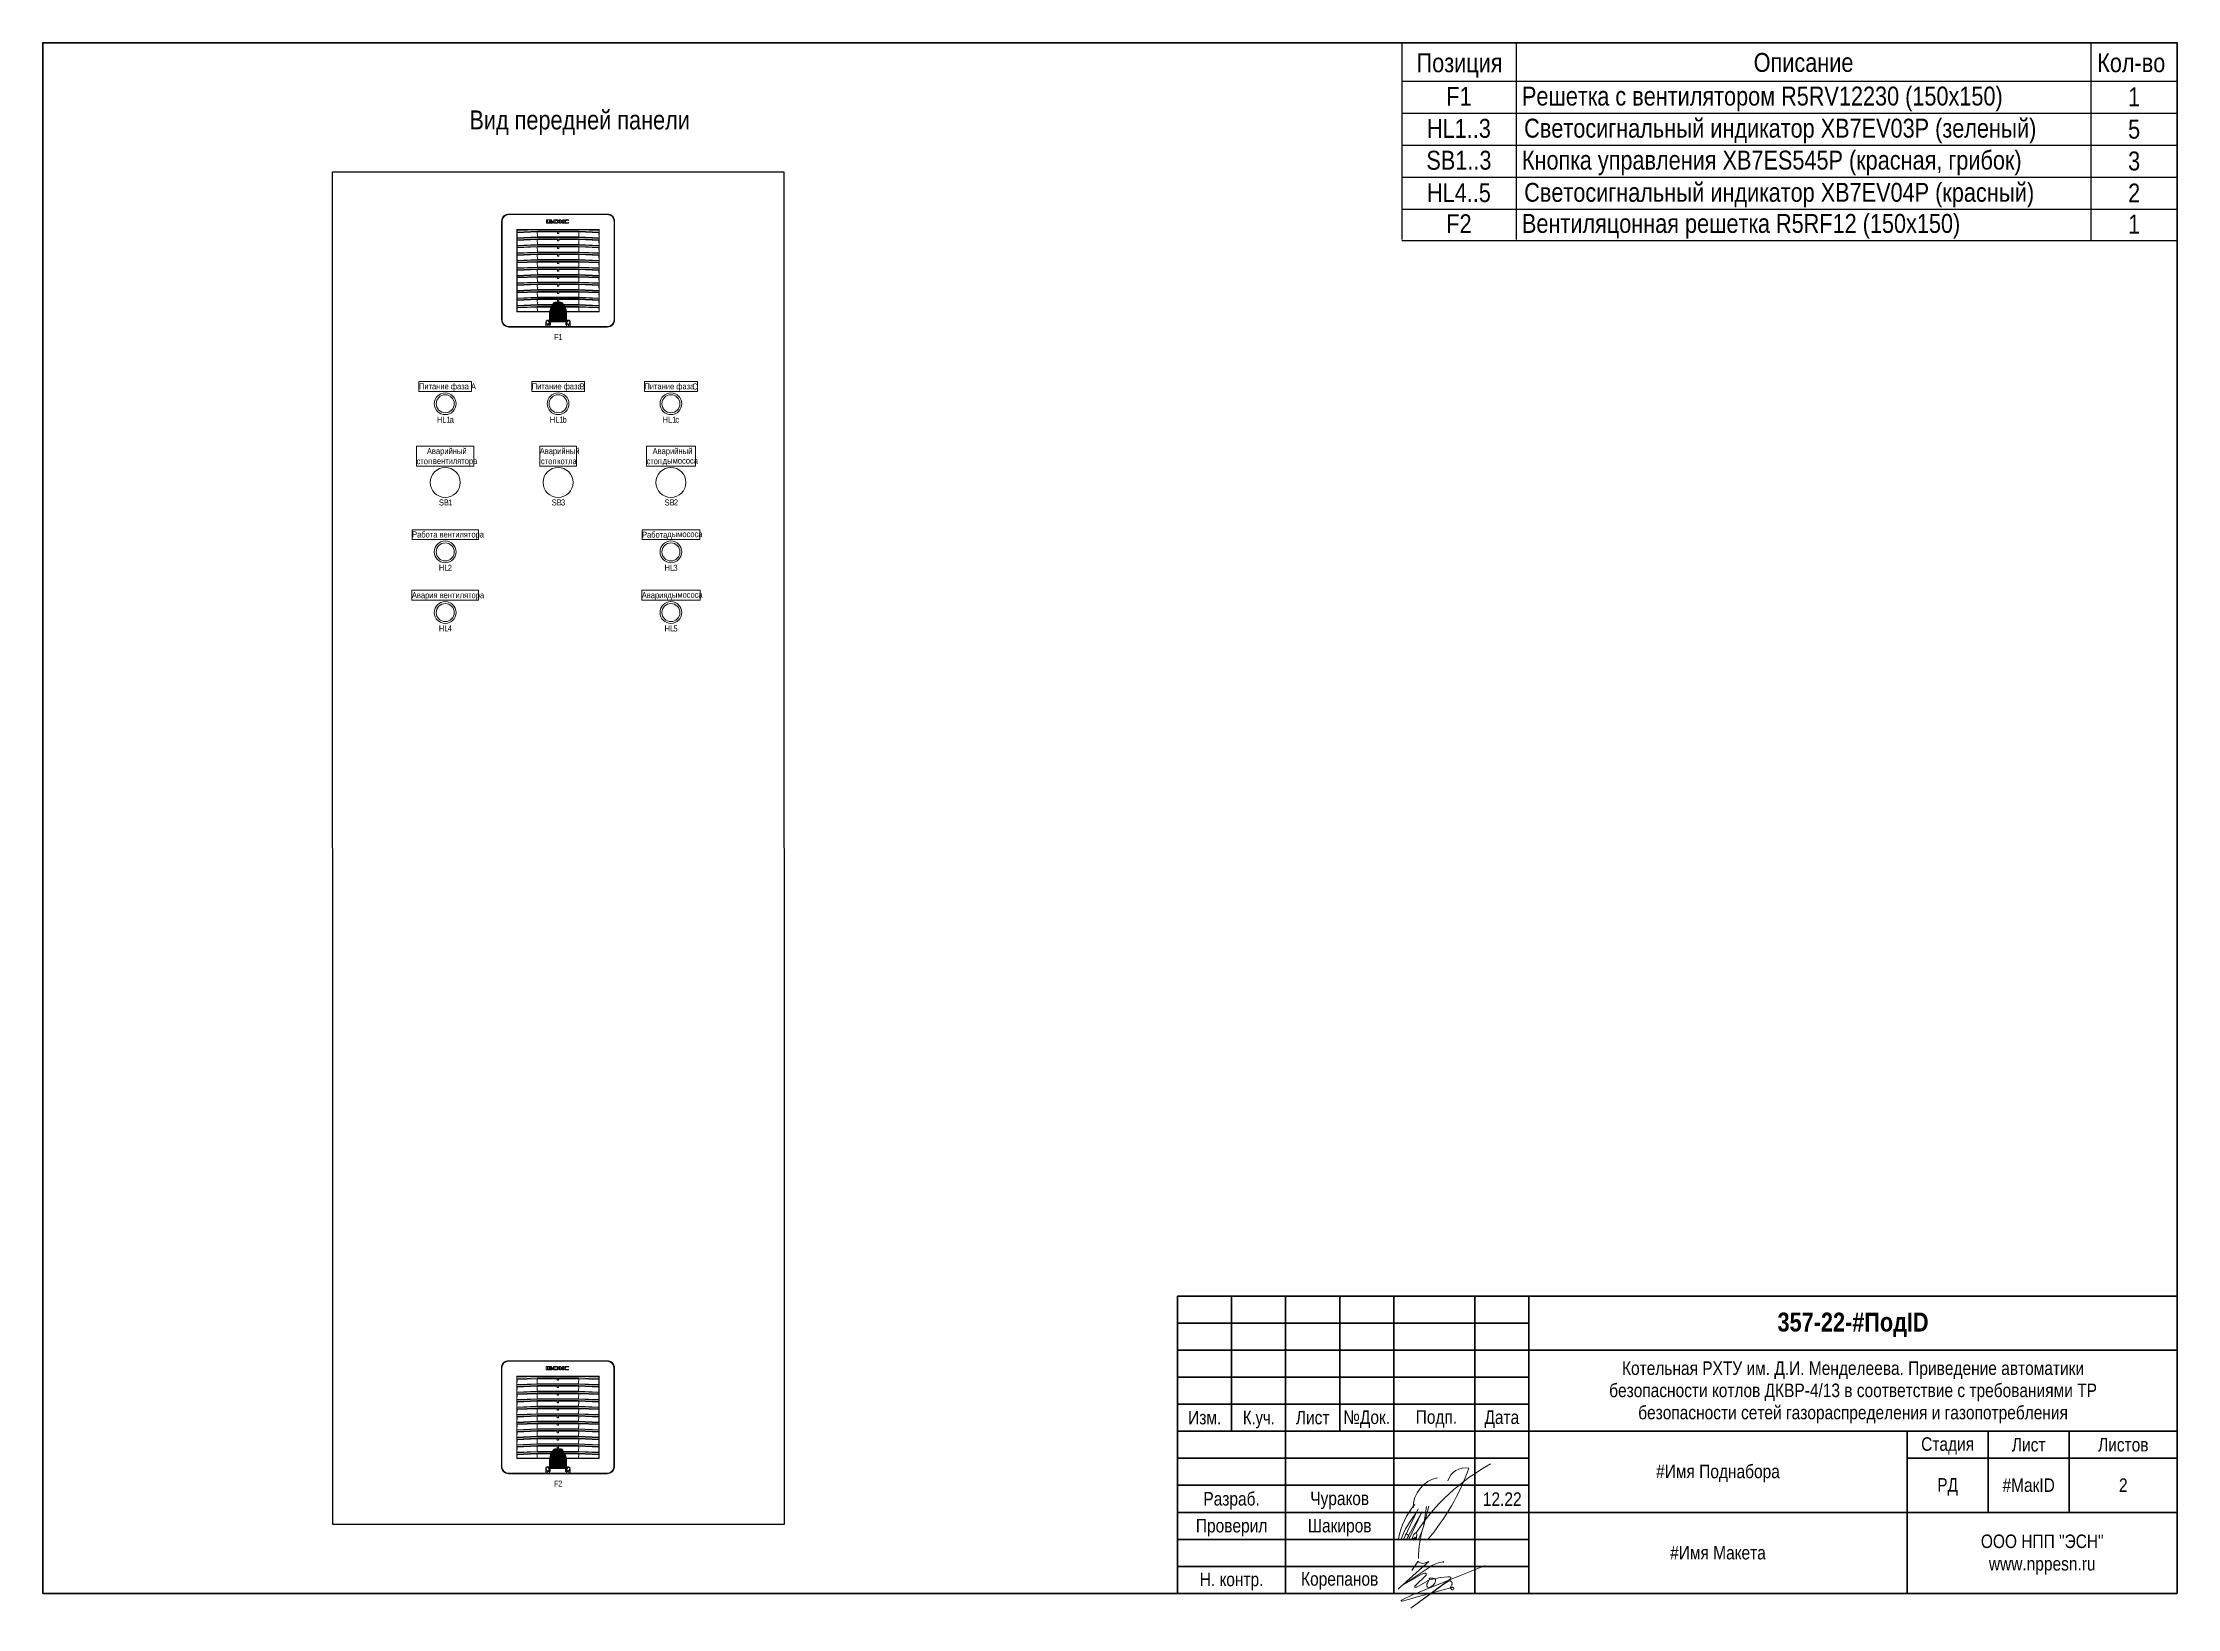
# Model space of a CAD drawing. Header units: millimetres. Extents: x -6000 to 26000, y -6000 to 26000.
# Drawn here: x 20 to 415, y -5059 to -4769.2 of the extents above; entities that cross this region are included whole.
import ezdxf

# ---------------------------------------------------------------- set-up
doc = ezdxf.new("R2010")
doc.units = ezdxf.units.MM
doc.header["$MEASUREMENT"] = 0
for name, color, linetype, lineweight in [('0_Ном._пера__1', 7, 'Continuous', 15), ('0_Ном._пера__241', 7, 'Continuous', 50), ('0_Ном._пера__246', 7, 'Continuous', 100), ('2D - Общий_Ном._пера__21', 7, 'Continuous', 30), ('Аннотация - Текст_Ном._пера__1', 7, 'Continuous', 15), ('Чертеж и Рисунок_Ном._пера__1', 7, 'Continuous', 15), ('Чертеж и Рисунок_Ном._пера__21', 7, 'Continuous', 30), ('Чертеж и Рисунок_Ном._пера__7', 7, 'Continuous', 15)]:
    doc.layers.add(name, color=color, linetype=linetype, lineweight=lineweight)
doc.layers.add('0_Ном._пера__9', color=7, linetype='Continuous', lineweight=15, true_color=0x3dad99)
doc.layers.add('Чертеж и Рисунок_Ном._пера__8', color=7, linetype='Continuous', lineweight=15, true_color=0xa80f02)
doc.styles.add('СГЕНЕРИР_СТИЛЬ_1', font='')
doc.styles.add('СГЕНЕРИР_СТИЛЬ_4', font='')
doc.styles.get('СГЕНЕРИР_СТИЛЬ_1').set_extended_font_data('Arial Narrow')
doc.styles.get('СГЕНЕРИР_СТИЛЬ_4').set_extended_font_data('Arial Narrow', bold=True)

msp = doc.modelspace()

# ---------------------------------------------------------------- texts
at = {"layer": '0_Ном._пера__1', "color": 7, "linetype": 'Continuous', "lineweight": 15, "attachment_point": 5}
for s, insert, char_height, style in [('\\A1;{\\pqc;\\fArial Narrow|b1|i0|c204|p34;357-22\\fArial Narrow|b1|i0|c204|p34;-\\fArial Narrow|b1|i0|c204|p34;#ПодID}', (355, -5006.51), 3.5, 'СГЕНЕРИР_СТИЛЬ_4'), ('\\A1;{\\pqc;\\fArial Narrow|b0|i0|c204|p34;Изм.}', (235.04, -5023.7), 2.5, 'СГЕНЕРИР_СТИЛЬ_1'), ('\\A1;{\\W0.950000x;\\pqc;\\fArial Narrow|b0|i0|c204|p34;К.уч.}', (245.04, -5024.05), 2.5, 'СГЕНЕРИР_СТИЛЬ_1'), ('\\A1;{\\pqc;\\fArial Narrow|b0|i0|c204|p34;Лист}', (255, -5023.7), 2.5, 'СГЕНЕРИР_СТИЛЬ_1'), ('\\A1;{\\pqc;\\fArial Narrow|b0|i0|c204|p34;№Док.}', (265, -5023.98), 2.5, 'СГЕНЕРИР_СТИЛЬ_1'), ('\\A1;{\\pqc;\\fArial Narrow|b0|i0|c204|p34; Подп.}', (277.5, -5023.94), 2.5, 'СГЕНЕРИР_СТИЛЬ_1'), ('\\A1;{\\pqc;\\fArial Narrow|b0|i0|c204|p34;Дата}', (290, -5023.98), 2.5, 'СГЕНЕРИР_СТИЛЬ_1'), ('\\A1;{\\pqc;\\fArial Narrow|b0|i0|c204|p34;Стадия}', (372.5, -5028.94), 2.5, 'СГЕНЕРИР_СТИЛЬ_1'), ('\\A1;{\\pqc;\\fArial Narrow|b0|i0|c204|p34;Лист}', (387.5, -5028.72), 2.5, 'СГЕНЕРИР_СТИЛЬ_1'), ('\\A1;{\\pqc;\\fArial Narrow|b0|i0|c204|p34;Листов}', (405, -5028.72), 2.5, 'СГЕНЕРИР_СТИЛЬ_1'), ('\\A1;{\\pqc;\\fArial Narrow|b0|i0|c204|p34;#Имя Поднабора}', (330, -5034.02), 2.5, 'СГЕНЕРИР_СТИЛЬ_1'), ('\\A1;{\\pqc;\\fArial Narrow|b0|i0|c204|p34;РД}', (372.5, -5036.5), 2.5, 'СГЕНЕРИР_СТИЛЬ_1'), ('\\A1;{\\pqc;\\fArial Narrow|b0|i0|c204|p34;#МакID}', (387.5, -5036.2), 2.5, 'СГЕНЕРИР_СТИЛЬ_1'), ('\\A1;{\\pqc;\\fArial Narrow|b0|i0|c204|p34;#Имя Макета}', (330, -5048.7), 2.5, 'СГЕНЕРИР_СТИЛЬ_1')]:
    msp.add_mtext(s, dxfattribs=dict(at, insert=insert, char_height=char_height, style=style))
at = {"layer": '0_Ном._пера__1', "color": 7, "linetype": 'Continuous', "lineweight": 15, "insert": (355, -5019.02), "char_height": 2.5, "width": 102.1134, "attachment_point": 5, "line_spacing_factor": 0.984993, "style": 'СГЕНЕРИР_СТИЛЬ_1'}
msp.add_mtext('\\A1;{\\pqc;\\fArial Narrow|b0|i0|c204|p34;Котельная РХТУ им. Д.И. Менделеева. Приведение автоматики безопасности котлов ДКВР-4/13 в соответствие с требованиями ТР безопасности сетей газораспределения и газопотребления}', dxfattribs=at)
at = {"layer": '0_Ном._пера__1', "color": 7, "linetype": 'Continuous', "lineweight": 15, "insert": (390, -5049.03), "char_height": 2.5, "attachment_point": 5, "line_spacing_factor": 0.996855, "style": 'СГЕНЕРИР_СТИЛЬ_1'}
msp.add_mtext('\\A1;{\\pqc;\\fArial Narrow|b0|i0|c204|p34;ООО НПП "ЭСН"\\P\\pqc;\\fArial Narrow|b0|i0|c204|p34;www.nppesn.ru}', dxfattribs=at)
at = {"layer": 'Аннотация - Текст_Ном._пера__1', "color": 7, "linetype": 'Continuous', "lineweight": 15, "style": 'СГЕНЕРИР_СТИЛЬ_1'}
for s, insert, char_height, attachment_point in [('\\A1;{\\pqc;\\fArial Narrow|b0|i0|c204|p34;Позиция}', (282.18, -4771.18), 3.5, 2), ('\\A1;{\\pqc;\\fArial Narrow|b0|i0|c204|p34;Описание}', (345.84, -4771.12), 3.5, 2), ('\\A1;{\\pqc;\\fArial Narrow|b0|i0|c204|p34;Кол\\fArial Narrow|b0|i0|c204|p34;-во}', (406.48, -4771.17), 3.5, 2), ('\\A1;{\\pqc;\\fArial Narrow|b0|i0|c204|p34;F1}', (282.07, -4777.4), 3.5, 2), ('\\A1;{\\pql;\\fArial Narrow|b0|i0|c204|p34;Решетка с вентилятором R5RV12230 (150х150)}', (293.73, -4777.35), 3.5, 1), ('\\A1;{\\pqc;\\fArial Narrow|b0|i0|c204|p34;1}', (407.01, -4777.48), 3.5, 2), ('\\A1;{\\pqc;\\fArial Narrow|b0|i0|c204|p34;Вид передней панели}', (119.36, -4781.76), 3.5, 2), ('\\A1;{\\pqc;\\fArial Narrow|b0|i0|c204|p34;HL1\\fArial Narrow|b0|i0|c204|p34;..3}', (282.07, -4783.33), 3.5, 2), ('\\A1;{\\pqc;\\fArial Narrow|b0|i0|c204|p34;Светосигнальный индикатор XB7EV03P (зеленый)}', (341.53, -4783.29), 3.5, 2), ('\\A1;{\\pqc;\\fArial Narrow|b0|i0|c204|p34;5}', (407.01, -4783.47), 3.5, 2), ('\\A1;{\\pqc;\\fArial Narrow|b0|i0|c204|p34;SB1..\\fArial Narrow|b0|i0|c204|p34;3}', (282.07, -4789.22), 3.5, 2), ('\\A1;{\\pql;\\fArial Narrow|b0|i0|c204|p34;Кнопка управления XB7ES545P (красная, грибок)}', (293.73, -4789.2), 3.5, 1), ('\\A1;{\\pqc;\\fArial Narrow|b0|i0|c204|p34;3}', (407.01, -4789.36), 3.5, 2), ('\\A1;{\\pqc;\\fArial Narrow|b0|i0|c204|p34;HL\\fArial Narrow|b0|i0|c204|p34;4..5}', (282.07, -4795.22), 3.5, 2), ('\\A1;{\\pqc;\\fArial Narrow|b0|i0|c204|p34;Светосигнальный индикатор XB7EV04P (красный)}', (341.33, -4795.16), 3.5, 2), ('\\A1;{\\pqc;\\fArial Narrow|b0|i0|c204|p34;2}', (407.01, -4795.29), 3.5, 2), ('\\A1;{\\pqc;\\fArial Narrow|b0|i0|c204|p34;F\\fArial Narrow|b0|i0|c204|p34;2}', (282.07, -4800.97), 3.5, 2), ('\\A1;{\\pql;\\fArial Narrow|b0|i0|c204|p34;Вентиляцонная р\\fArial Narrow|b0|i0|c204|p34;ешетка R5RF12\\fArial Narrow|b0|i0|c204|p34; \\fArial Narrow|b0|i0|c204|p34;(150х150)}', (293.73, -4800.92), 3.5, 1), ('\\A1;{\\pqc;\\fArial Narrow|b0|i0|c204|p34;1}', (407.01, -4801.05), 3.5, 2), ('\\A1;{\\pqc;\\fArial Narrow|b0|i0|c204|p34;2}', (405, -5034.93), 2.5, 2), ('\\A1;{\\pqc;\\fArial Narrow|b0|i0|c204|p34;Разраб.}', (240, -5037.46), 2.5, 2), ('\\A1;{\\pqc;\\fArial Narrow|b0|i0|c204|p34;Чураков}', (260, -5037.38), 2.5, 2), ('\\A1;{\\pqc;\\fArial Narrow|b0|i0|c204|p34;12.22}', (290.08, -5037.52), 2.5, 2), ('\\A1;{\\pqc;\\fArial Narrow|b0|i0|c204|p34;Проверил}', (240, -5042.43), 2.5, 2), ('\\A1;{\\pqc;\\fArial Narrow|b0|i0|c204|p34;Шакиров}', (260, -5042.43), 2.5, 2), ('\\A1;{\\pqc;\\fArial Narrow|b0|i0|c204|p34;Н. контр.}', (240, -5052.38), 2.5, 2), ('\\A1;{\\pqc;\\fArial Narrow|b0|i0|c204|p34;Корепанов}', (260, -5052.29), 2.5, 2)]:
    msp.add_mtext(s, dxfattribs=dict(at, insert=insert, char_height=char_height, attachment_point=attachment_point))
at = {"layer": 'Чертеж и Рисунок_Ном._пера__1', "color": 7, "linetype": 'Continuous', "lineweight": 15, "char_height": 1.1128, "attachment_point": 7, "style": 'СГЕНЕРИР_СТИЛЬ_1'}
for s, insert in [('\\A1;{\\pql;\\fArial Narrow|b0|i0|c204|p34;F}', (114.62, -4824.25)), ('\\A1;{\\pql;\\fArial Narrow|b0|i0|c204|p34;1}', (115.41, -4824.25)), ('\\A1;{\\pql;\\fArial Narrow|b0|i0|c204|p34;Питание фаза А}', (89.62, -4833.71)), ('\\A1;{\\pql;\\fArial Narrow|b0|i0|c204|p34;Питание фаза }', (110.5, -4833.71)), ('\\A1;{\\pql;\\fArial Narrow|b0|i0|c204|p34;В}', (119.38, -4833.4)), ('\\A1;{\\pql;\\fArial Narrow|b0|i0|c204|p34;Питание фаза }', (131.34, -4833.71)), ('\\A1;{\\pql;\\fArial Narrow|b0|i0|c204|p34;С}', (140.22, -4833.42)), ('\\A1;{\\pql;\\fArial Narrow|b0|i0|c204|p34;HL1}', (92.96, -4839.53)), ('\\A1;{\\pql;\\fArial Narrow|b0|i0|c204|p34;a}', (95.31, -4839.55)), ('\\A1;{\\pql;\\fArial Narrow|b0|i0|c204|p34;HL1}', (113.84, -4839.53)), ('\\A1;{\\pql;\\fArial Narrow|b0|i0|c204|p34;b}', (116.19, -4839.55)), ('\\A1;{\\pql;\\fArial Narrow|b0|i0|c204|p34;HL1}', (134.71, -4839.53)), ('\\A1;{\\pql;\\fArial Narrow|b0|i0|c204|p34;c}', (137.07, -4839.55)), ('\\A1;{\\pql;\\fArial Narrow|b0|i0|c204|p34;стоп }', (89.19, -4847.24)), ('\\A1;{\\pql;\\fArial Narrow|b0|i0|c204|p34;Аварийный}', (91.1, -4845.7)), ('\\A1;{\\pql;\\fArial Narrow|b0|i0|c204|p34;вентилятора}', (92.2, -4847.53)), ('\\A1;{\\pql;\\fArial Narrow|b0|i0|c204|p34;Аварийный}', (111.98, -4845.7)), ('\\A1;{\\pql;\\fArial Narrow|b0|i0|c204|p34;стоп }', (112.2, -4847.24)), ('\\A1;{\\pql;\\fArial Narrow|b0|i0|c204|p34;котла}', (115.21, -4847.24)), ('\\A1;{\\pql;\\fArial Narrow|b0|i0|c204|p34;стоп }', (131.73, -4847.24)), ('\\A1;{\\pql;\\fArial Narrow|b0|i0|c204|p34;Аварийный}', (132.86, -4845.7)), ('\\A1;{\\pql;\\fArial Narrow|b0|i0|c204|p34;дымососа}', (134.73, -4847.45)), ('\\A1;{\\pql;\\fArial Narrow|b0|i0|c204|p34;SB}', (93.31, -4854.88)), ('\\A1;{\\pql;\\fArial Narrow|b0|i0|c204|p34;1}', (95.03, -4854.86)), ('\\A1;{\\pql;\\fArial Narrow|b0|i0|c204|p34;SB}', (114.19, -4854.88)), ('\\A1;{\\pql;\\fArial Narrow|b0|i0|c204|p34;3}', (115.91, -4854.88)), ('\\A1;{\\pql;\\fArial Narrow|b0|i0|c204|p34;SB}', (135.07, -4854.88)), ('\\A1;{\\pql;\\fArial Narrow|b0|i0|c204|p34;2}', (136.79, -4854.86)), ('\\A1;{\\pql;\\fArial Narrow|b0|i0|c204|p34;Работа вентилятора}', (88.36, -4861.13)), ('\\A1;{\\pql;\\fArial Narrow|b0|i0|c204|p34;Работа }', (130.9, -4860.84)), ('\\A1;{\\pql;\\fArial Narrow|b0|i0|c204|p34;дымососа}', (135.57, -4861.05)), ('\\A1;{\\pql;\\fArial Narrow|b0|i0|c204|p34;HL}', (93.31, -4866.95)), ('\\A1;{\\pql;\\fArial Narrow|b0|i0|c204|p34;2}', (94.96, -4866.95)), ('\\A1;{\\pql;\\fArial Narrow|b0|i0|c204|p34;HL}', (135.07, -4866.95)), ('\\A1;{\\pql;\\fArial Narrow|b0|i0|c204|p34;3}', (136.71, -4866.97)), ('\\A1;{\\pql;\\fArial Narrow|b0|i0|c204|p34;Авария вентилятора}', (88.32, -4872.36)), ('\\A1;{\\pql;\\fArial Narrow|b0|i0|c204|p34;Авария }', (130.86, -4872.36)), ('\\A1;{\\pql;\\fArial Narrow|b0|i0|c204|p34;дымососа}', (135.6, -4872.28)), ('\\A1;{\\pql;\\fArial Narrow|b0|i0|c204|p34;HL}', (93.31, -4878.18)), ('\\A1;{\\pql;\\fArial Narrow|b0|i0|c204|p34;4}', (94.96, -4878.18)), ('\\A1;{\\pql;\\fArial Narrow|b0|i0|c204|p34;HL}', (135.07, -4878.18)), ('\\A1;{\\pql;\\fArial Narrow|b0|i0|c204|p34;5}', (136.71, -4878.2)), ('\\A1;{\\pql;\\fArial Narrow|b0|i0|c204|p34;F}', (114.6, -5036.47)), ('\\A1;{\\pql;\\fArial Narrow|b0|i0|c204|p34;2}', (115.38, -5036.47))]:
    msp.add_mtext(s, dxfattribs=dict(at, insert=insert))

# ---------------------------------------------------------------- linework, layer by layer
at = {"layer": '0_Ном._пера__241', "color": 7, "linetype": 'Continuous', "lineweight": 50}
for p, q in [((240, -5001.22), (240, -5026.22)), ((260, -5001.22), (260, -5026.22)), ((230, -5006.22), (295, -5006.22)), ((230, -5016.22), (295, -5016.22)), ((295, -5021.22), (230, -5021.22)), ((295, -5031.22), (230, -5031.22)), ((295, -5036.22), (230, -5036.22)), ((295, -5041.22), (230, -5041.22)), ((295, -5046.22), (230, -5046.22)), ((295, -5051.22), (230, -5051.22))]:
    msp.add_line(p, q, dxfattribs=at)
at = {"layer": '0_Ном._пера__246', "color": 7, "linetype": 'Continuous', "lineweight": 100}
for p, q in [((415, -5001.22), (230, -5001.22)), ((230, -5001.22), (230, -5056.22)), ((250, -5001.22), (250, -5056.22)), ((270, -5001.22), (270, -5056.22)), ((285, -5001.22), (285, -5056.22)), ((295, -5001.22), (295, -5056.22)), ((415, -5011.22), (230, -5011.22)), ((415, -5026.22), (230, -5026.22)), ((365, -5056.22), (365, -5026.22)), ((380, -5026.22), (380, -5041.22)), ((395, -5026.22), (395, -5041.22)), ((415, -5031.22), (365, -5031.22)), ((415, -5041.22), (295, -5041.22))]:
    msp.add_line(p, q, dxfattribs=at)
at = {"layer": '0_Ном._пера__246', "color": 7, "linetype": 'Continuous', "lineweight": 100, "flags": 128}
msp.add_lwpolyline([(415, -5056.22), (415, -4769.22), (20, -4769.22), (20, -5056.22)], close=True, dxfattribs=at)
at = {"layer": '0_Ном._пера__9', "color": 135, "linetype": 'Continuous', "lineweight": 15, "true_color": 0x3dad99}
for p, q in [((275.49, -5043.85), (276.47, -5040.09)), ((275.49, -5043.85), (276.07, -5040.12)), ((274.54, -5040.56), (271.86, -5046.11)), ((272.35, -5046.21), (275.1, -5041.42)), ((275.1, -5041.42), (272.84, -5046.11)), ((273.33, -5046.21), (273.51, -5045.89)), ((274.27, -5045.28), (274.13, -5046.32)), ((274.53, -5046.37), (275.27, -5044.62))]:
    msp.add_line(p, q, dxfattribs=at)
at = {"layer": '0_Ном._пера__9', "color": 135, "linetype": 'Continuous', "lineweight": 15, "true_color": 0x3dad99, "flags": 128}
for points in [[(273.37, -5051.98), (274.48, -5050.34, -0.414214), (274.51, -5050.34), (274.64, -5050.43, 0.267949), (275.98, -5050.53), (276.48, -5050.29, -0.775573), (276.51, -5050.32), (271.17, -5055.06), (270.81, -5055.41), (270.95, -5055.27, 0.030067), (271.39, -5054.9), (276.91, -5051.21, -0.091908), (278.11, -5050.62), (279.12, -5050.35, -0.933541), (279.19, -5050.48)], [(271.87, -5054.59), (275.11, -5052.74, -0.08719), (275.64, -5052.51), (275.75, -5052.48, -0.702393), (275.98, -5052.82), (273.94, -5054.85, 0.136086), (273.9, -5054.96, 0.443716), (274.02, -5055.09), (274.18, -5055.09, 0.161222), (274.25, -5055.07), (276.29, -5053.87, -0.026522), (276.38, -5053.81, -0.768791), (276.46, -5053.88), (276.23, -5054.32, 0.105043), (276.11, -5054.73, 0.43472), (276.54, -5055.19, 0.16132), (276.66, -5055.15), (277.28, -5054.69, 0.102211), (277.56, -5054.38), (277.58, -5054.34, -0.023478), (277.62, -5054.28, 0.197304), (277.75, -5053.72, 0.161257), (277.69, -5053.61, 0.094433), (277.46, -5053.46), (277.44, -5053.45, 0.083774), (277.2, -5053.39, 0.05387), (276.8, -5053.41, 0.985858), (276.69, -5053.73), (278.65, -5053.3, -0.027151), (278.73, -5053.28), (280.02, -5053.14, -0.046388), (280.15, -5053.14), (280.38, -5053.15, -0.65616), (280.5, -5053.51), (273.14, -5058.98), (279.32, -5054.48), (280.16, -5053.93), (280.27, -5053.91, -0.038414), (280.38, -5053.9), (280.48, -5053.9), (280.5, -5053.91, -0.402341), (280.8, -5054.51, 0.020676), (280.78, -5054.57), (280.55, -5054.95, 0.467701), (280.83, -5055.56, 0.131652), (281.07, -5055.47, 0.726247), (280.97, -5055.1), (280.88, -5055.09, 0.115506), (280.74, -5055.1), (274.6, -5056.81), (271.6, -5057.64), (271.48, -5057.63, -0.747293), (271.44, -5057.48), (273.5, -5056.5), (286.93, -5051.03)]]:
    msp.add_lwpolyline(points, format="xyb", dxfattribs=at)
at = {"layer": '0_Ном._пера__9', "color": 135, "linetype": 'Continuous', "lineweight": 15, "true_color": 0x3dad99}
for centre, radius, start, end in [((306.41, -5066.05), 38.51, 118.6981, 146.8966), ((279.27, -5040.36), 5.66, 101.6434, 180.3746), ((243.78, -5018.71), 42.61, 319.6537, 340.3805), ((283.34, -5036.49), 3.52, 80.6082, 161.7985), ((283.79, -5048.45), 13.12, 138.6736, 169.7126), ((286.05, -5051.46), 15.59, 139.9163, 160.3208), ((296.11, -5050.09), 21.55, 163.167, 179.0964), ((272.19, -5045.91), 0.668, 353.3227, 96.6773), ((273.35, -5045.61), 0.661, 268.7016, 341.1724)]:
    msp.add_arc(centre, radius, start, end, dxfattribs=at)
msp.add_ellipse((273.9, -5045.68), major_axis=(0.248, 0.662), ratio=0.421875, dxfattribs=at)
at = {"layer": '2D - Общий_Ном._пера__21', "color": 7, "linetype": 'Continuous', "lineweight": 30}
for p, q in [((271.49, -4769.22), (271.49, -4805.65)), ((271.49, -4769.22), (415, -4769.22)), ((292.66, -4769.22), (292.66, -4805.65)), ((399.02, -4769.22), (399.02, -4805.74)), ((415, -4769.22), (415, -4805.74)), ((271.49, -4776.32), (415, -4776.32)), ((271.49, -4782.25), (415, -4782.25)), ((271.49, -4788.19), (415, -4788.19)), ((271.49, -4794.12), (415, -4794.12)), ((271.49, -4800.06), (415, -4800.06)), ((271.49, -4805.82), (415, -4805.82))]:
    msp.add_line(p, q, dxfattribs=at)
at = {"layer": 'Чертеж и Рисунок_Ном._пера__1', "color": 7, "linetype": 'Continuous', "lineweight": 15}
for p, q in [((99.36, -4831.93), (89.62, -4831.93)), ((89.62, -4831.93), (89.62, -4833.76)), ((89.62, -4833.76), (99.36, -4833.76)), ((99.36, -4833.76), (99.36, -4831.93)), ((120.24, -4831.93), (110.5, -4831.93)), ((110.5, -4831.93), (110.5, -4833.76)), ((110.5, -4833.76), (120.24, -4833.76)), ((120.24, -4833.76), (120.24, -4831.93)), ((141.15, -4831.93), (131.34, -4831.93)), ((131.34, -4831.93), (131.34, -4833.76)), ((131.34, -4833.76), (141.15, -4833.76)), ((141.15, -4833.76), (141.15, -4831.93)), ((99.79, -4843.91), (89.19, -4843.91)), ((89.19, -4843.91), (89.19, -4847.58)), ((99.79, -4847.58), (99.79, -4843.91)), ((118.76, -4843.91), (111.98, -4843.91)), ((111.98, -4843.91), (111.98, -4847.58)), ((118.76, -4847.58), (118.76, -4843.91)), ((140.77, -4843.91), (131.73, -4843.91)), ((131.73, -4843.91), (131.73, -4847.58)), ((140.77, -4847.58), (140.77, -4843.91)), ((89.19, -4847.58), (99.79, -4847.58)), ((111.98, -4847.58), (118.76, -4847.58)), ((131.73, -4847.58), (140.77, -4847.58)), ((100.62, -4859.35), (88.36, -4859.35)), ((88.36, -4859.35), (88.36, -4861.18)), ((88.36, -4861.18), (100.62, -4861.18)), ((100.62, -4861.18), (100.62, -4859.35)), ((141.6, -4859.35), (130.9, -4859.35)), ((130.9, -4859.35), (130.9, -4861.18)), ((130.9, -4861.18), (141.6, -4861.18)), ((141.6, -4861.18), (141.6, -4859.35)), ((100.66, -4870.57), (88.32, -4870.57)), ((88.32, -4870.57), (88.32, -4872.41)), ((88.32, -4872.41), (100.66, -4872.41)), ((100.66, -4872.41), (100.66, -4870.57)), ((141.64, -4870.57), (130.86, -4870.57)), ((130.86, -4870.57), (130.86, -4872.41)), ((130.86, -4872.41), (141.64, -4872.41)), ((141.64, -4872.41), (141.64, -4870.57))]:
    msp.add_line(p, q, dxfattribs=at)
for centre, radius in [((94.49, -4836.04), 2.02), ((94.49, -4836.04), 1.67), ((115.37, -4836.04), 2.02), ((115.37, -4836.04), 1.67), ((136.25, -4836.04), 2.02), ((136.25, -4836.04), 1.67), ((94.49, -4850.61), 2.78), ((115.37, -4850.61), 2.78), ((136.25, -4850.61), 2.78), ((94.49, -4863.46), 2.02), ((94.49, -4863.46), 1.67), ((136.25, -4863.46), 2.02), ((136.25, -4863.46), 1.67), ((94.49, -4874.69), 2.02), ((94.49, -4874.69), 1.67), ((136.25, -4874.69), 2.02), ((136.25, -4874.69), 1.67)]:
    msp.add_circle(centre, radius, dxfattribs=at)
at = {"layer": 'Чертеж и Рисунок_Ном._пера__21', "color": 7, "linetype": 'Continuous', "lineweight": 30}
for p, q in [((73.61, -4793.11), (157.13, -4793.11)), ((73.67, -5043.49), (73.61, -4793.11)), ((157.13, -4793.11), (157.18, -5043.49)), ((157.18, -5043.49), (73.67, -5043.49))]:
    msp.add_line(p, q, dxfattribs=at)
at = {"layer": 'Чертеж и Рисунок_Ном._пера__7', "color": 7, "linetype": 'Continuous', "lineweight": 15}
for p, q in [((104.94, -4802.29), (104.91, -4802.29)), ((104.91, -4802.29), (104.91, -4820.51)), ((105.01, -4802.29), (104.94, -4802.29)), ((104.94, -4802.29), (104.94, -4820.51)), ((105.01, -4802.29), (105.01, -4820.51)), ((124.48, -4800.94), (106.26, -4800.94)), ((106.26, -4800.97), (106.26, -4800.94)), ((106.26, -4801.04), (106.26, -4800.97)), ((124.48, -4800.97), (106.26, -4800.97)), ((124.48, -4801.04), (106.26, -4801.04)), ((113.21, -4802.05), (113.21, -4802.56)), ((114.09, -4801.98), (113.28, -4801.98)), ((113.28, -4802.63), (114.09, -4802.63)), ((113.43, -4802.03), (114.08, -4802.03)), ((113.43, -4802.58), (113.43, -4802.03)), ((113.81, -4802.58), (113.43, -4802.58)), ((113.7, -4802.29), (113.7, -4802.36)), ((113.7, -4802.41), (113.7, -4802.48)), ((113.75, -4802.27), (113.76, -4802.3)), ((113.77, -4802.32), (113.8, -4802.34)), ((113.83, -4802.36), (113.89, -4802.38)), ((113.87, -4802.53), (113.99, -4802.53)), ((113.89, -4802.38), (114.05, -4802.35)), ((114.02, -4802.56), (114.06, -4802.56)), ((114.05, -4802.35), (114.21, -4802.38)), ((114.27, -4802.52), (114.05, -4802.52)), ((114.08, -4802.03), (114.08, -4802.09)), ((114.08, -4802.09), (114.16, -4802.09)), ((114.16, -4802.09), (114.16, -4802.05)), ((114.21, -4802.38), (114.27, -4802.36)), ((114.29, -4802.39), (114.22, -4802.39)), ((114.29, -4802.34), (114.32, -4802.32)), ((114.33, -4802.3), (114.35, -4802.28)), ((114.39, -4802.38), (114.39, -4802.31)), ((114.39, -4802.49), (114.39, -4802.42)), ((114.56, -4801.98), (114.56, -4802.63)), ((115, -4801.98), (114.56, -4801.98)), ((114.56, -4802.63), (114.98, -4802.63)), ((114.97, -4802.07), (114.81, -4802.07)), ((114.81, -4802.07), (114.81, -4802.55)), ((114.81, -4802.55), (114.96, -4802.55)), ((114.98, -4802.63), (114.98, -4802.63)), ((115.66, -4801.98), (115.66, -4802.63)), ((115.66, -4801.98), (115.89, -4801.98)), ((115.66, -4802.63), (115.89, -4802.63)), ((116.3, -4801.98), (115.89, -4802.29)), ((115.89, -4802.29), (115.89, -4801.98)), ((115.89, -4802.36), (116.21, -4802.63)), ((115.89, -4802.63), (115.89, -4802.36)), ((116.09, -4802.27), (116.48, -4801.98)), ((116.49, -4802.63), (116.09, -4802.27)), ((116.21, -4802.63), (116.49, -4802.63)), ((116.48, -4801.98), (116.3, -4801.98)), ((117.03, -4802.57), (117.09, -4802.57)), ((117.29, -4802.14), (117.32, -4802.14)), ((117.32, -4802.14), (117.36, -4802.03)), ((117.32, -4802.6), (117.35, -4802.51)), ((117.35, -4802.51), (117.33, -4802.51)), ((124.48, -4800.97), (124.48, -4800.94)), ((124.48, -4801.04), (124.48, -4800.97)), ((125.73, -4820.51), (125.73, -4802.29)), ((125.73, -4802.29), (125.8, -4802.29)), ((125.8, -4820.51), (125.8, -4802.29)), ((125.8, -4802.29), (125.83, -4802.29)), ((125.83, -4820.51), (125.83, -4802.29)), ((107.74, -4818.92), (107.74, -4803.88)), ((107.78, -4804), (111.54, -4803.83)), ((107.78, -4818.92), (107.78, -4803.88)), ((107.78, -4803.88), (107.78, -4803.88)), ((107.78, -4804), (107.78, -4803.88)), ((107.78, -4804.29), (107.78, -4804)), ((107.78, -4804.29), (111.56, -4804.13)), ((107.78, -4804.33), (107.78, -4804.29)), ((107.78, -4804.34), (107.78, -4804.29)), ((107.8, -4804.37), (107.78, -4804.33)), ((107.78, -4805.35), (107.8, -4804.41)), ((107.78, -4805.35), (111.54, -4805.18)), ((107.78, -4805.45), (111.55, -4805.28)), ((107.78, -4805.45), (107.78, -4805.68)), ((107.78, -4805.68), (111.56, -4805.52)), ((107.78, -4805.73), (107.78, -4805.68)), ((107.78, -4805.73), (107.78, -4805.68)), ((107.8, -4805.76), (107.78, -4805.73)), ((107.78, -4806.74), (107.8, -4805.8)), ((107.78, -4806.74), (111.54, -4806.57)), ((107.78, -4806.84), (111.55, -4806.67)), ((107.78, -4806.84), (107.78, -4807.07)), ((107.78, -4807.07), (111.56, -4806.91)), ((107.78, -4807.12), (107.78, -4807.07)), ((107.78, -4807.12), (107.78, -4807.07)), ((107.8, -4807.15), (107.78, -4807.12)), ((111.5, -4804.25), (107.8, -4804.41)), ((107.8, -4804.37), (107.8, -4804.41)), ((111.5, -4805.64), (107.8, -4805.8)), ((107.8, -4805.76), (107.8, -4805.8)), ((111.5, -4807.03), (107.8, -4807.19)), ((107.8, -4807.15), (107.8, -4807.19)), ((107.85, -4803.77), (122.89, -4803.77)), ((107.85, -4803.81), (122.89, -4803.81)), ((107.85, -4803.81), (107.85, -4803.81)), ((107.85, -4803.81), (111.54, -4803.81)), ((111.54, -4805.18), (111.5, -4804.25)), ((111.5, -4804.25), (115.26, -4804.25)), ((111.54, -4806.57), (111.5, -4805.64)), ((111.5, -4805.64), (115.26, -4805.64)), ((111.54, -4807.97), (111.5, -4807.03)), ((111.5, -4807.03), (115.26, -4807.03)), ((111.54, -4803.81), (119.19, -4803.81)), ((111.54, -4803.81), (111.54, -4803.83)), ((111.54, -4803.83), (119.19, -4803.83)), ((111.54, -4805.18), (119.2, -4805.18)), ((111.54, -4806.57), (119.2, -4806.57)), ((119.19, -4805.28), (111.55, -4805.28)), ((119.19, -4806.67), (111.55, -4806.67)), ((111.56, -4804.13), (115.26, -4804.13)), ((111.56, -4805.52), (115.26, -4805.52)), ((111.56, -4806.91), (115.26, -4806.91)), ((115.26, -4804.17), (115.26, -4804.13)), ((115.48, -4804.17), (115.26, -4804.17)), ((115.26, -4804.19), (115.26, -4804.17)), ((115.26, -4804.19), (115.47, -4804.19)), ((115.26, -4804.19), (115.26, -4804.19)), ((115.26, -4804.53), (115.26, -4804.19)), ((115.26, -4804.53), (115.48, -4804.53)), ((115.26, -4805.52), (115.26, -4805.56)), ((115.48, -4805.56), (115.26, -4805.56)), ((115.26, -4805.59), (115.26, -4805.56)), ((115.26, -4805.59), (115.47, -4805.59)), ((115.26, -4805.59), (115.26, -4805.59)), ((115.26, -4805.92), (115.26, -4805.59)), ((115.26, -4805.92), (115.48, -4805.92)), ((115.26, -4806.95), (115.26, -4806.91)), ((115.26, -4806.95), (115.48, -4806.95)), ((115.26, -4806.98), (115.26, -4806.95)), ((115.26, -4806.98), (115.47, -4806.98)), ((115.26, -4806.98), (115.26, -4806.98)), ((115.26, -4807.31), (115.26, -4806.98)), ((115.48, -4804.17), (115.47, -4804.19)), ((115.47, -4804.19), (115.48, -4804.19)), ((115.48, -4805.56), (115.47, -4805.59)), ((115.47, -4805.59), (115.48, -4805.59)), ((115.48, -4806.95), (115.47, -4806.98)), ((115.47, -4806.98), (115.48, -4806.98)), ((115.48, -4804.13), (119.18, -4804.13)), ((115.48, -4804.13), (115.48, -4804.17)), ((115.48, -4804.19), (115.48, -4804.53)), ((115.48, -4804.25), (119.24, -4804.25)), ((115.48, -4805.52), (119.18, -4805.52)), ((115.48, -4805.56), (115.48, -4805.52)), ((115.48, -4805.59), (115.48, -4805.92)), ((115.48, -4805.64), (119.24, -4805.64)), ((115.48, -4806.91), (119.18, -4806.91)), ((115.48, -4806.91), (115.48, -4806.95)), ((115.48, -4806.98), (115.48, -4807.31)), ((115.48, -4807.03), (119.24, -4807.03)), ((119.18, -4804.13), (122.96, -4804.29)), ((119.18, -4805.52), (122.96, -4805.68)), ((119.18, -4806.91), (122.96, -4807.07)), ((119.19, -4803.81), (122.9, -4803.81)), ((119.19, -4803.81), (119.19, -4803.83)), ((119.19, -4803.83), (122.96, -4804)), ((119.19, -4805.28), (122.96, -4805.45)), ((119.19, -4806.67), (122.96, -4806.84)), ((119.24, -4804.25), (119.2, -4805.18)), ((119.2, -4805.18), (122.96, -4805.35)), ((119.24, -4805.64), (119.2, -4806.57)), ((119.2, -4806.57), (122.96, -4806.74)), ((119.24, -4807.03), (119.2, -4807.97)), ((122.94, -4804.41), (119.24, -4804.25)), ((122.94, -4805.8), (119.24, -4805.64)), ((122.94, -4807.19), (119.24, -4807.03)), ((122.89, -4803.81), (122.89, -4803.81)), ((122.96, -4804.33), (122.94, -4804.37)), ((122.94, -4804.41), (122.94, -4804.37)), ((122.94, -4804.41), (122.96, -4805.35)), ((122.96, -4805.73), (122.94, -4805.76)), ((122.94, -4805.8), (122.94, -4805.76)), ((122.94, -4805.8), (122.96, -4806.74)), ((122.96, -4807.12), (122.94, -4807.15)), ((122.94, -4807.19), (122.94, -4807.15)), ((122.96, -4803.88), (122.96, -4818.92)), ((122.96, -4803.88), (122.96, -4803.88)), ((122.96, -4803.88), (122.96, -4804)), ((122.96, -4804), (122.96, -4804.29)), ((122.96, -4804.29), (122.96, -4804.33)), ((122.96, -4804.29), (122.96, -4804.34)), ((122.96, -4805.68), (122.96, -4805.45)), ((122.96, -4805.68), (122.96, -4805.73)), ((122.96, -4805.68), (122.96, -4805.73)), ((122.96, -4807.07), (122.96, -4806.84)), ((122.96, -4807.07), (122.96, -4807.12)), ((122.96, -4807.07), (122.96, -4807.12)), ((123, -4803.88), (123, -4818.92)), ((107.78, -4808.13), (107.8, -4807.19)), ((107.78, -4808.13), (111.54, -4807.97)), ((107.78, -4808.23), (111.55, -4808.06)), ((107.78, -4808.23), (107.78, -4808.47)), ((107.78, -4808.47), (111.56, -4808.3)), ((107.78, -4808.51), (107.78, -4808.47)), ((107.78, -4808.51), (107.78, -4808.47)), ((107.8, -4808.54), (107.78, -4808.51)), ((107.78, -4809.52), (107.8, -4808.58)), ((107.78, -4809.52), (111.54, -4809.36)), ((107.78, -4809.62), (111.55, -4809.45)), ((107.78, -4809.62), (107.78, -4809.86)), ((111.56, -4809.69), (107.78, -4809.86)), ((107.78, -4809.9), (107.78, -4809.86)), ((107.78, -4809.9), (107.78, -4809.86)), ((107.8, -4809.93), (107.78, -4809.9)), ((107.78, -4810.91), (107.8, -4809.98)), ((107.78, -4810.91), (111.54, -4810.75)), ((107.78, -4811.01), (111.55, -4810.85)), ((107.78, -4811.01), (107.78, -4811.25)), ((107.78, -4811.25), (111.56, -4811.08)), ((111.5, -4808.42), (107.8, -4808.58)), ((107.8, -4808.54), (107.8, -4808.58)), ((111.5, -4809.81), (107.8, -4809.98)), ((107.8, -4809.93), (107.8, -4809.98)), ((111.54, -4809.36), (111.5, -4808.42)), ((111.5, -4808.42), (115.26, -4808.42)), ((111.54, -4810.75), (111.5, -4809.81)), ((111.5, -4809.81), (115.26, -4809.81)), ((111.54, -4807.97), (119.2, -4807.97)), ((111.54, -4809.36), (119.2, -4809.36)), ((111.54, -4810.75), (119.2, -4810.75)), ((119.19, -4808.06), (111.55, -4808.06)), ((119.19, -4809.45), (111.55, -4809.45)), ((119.19, -4810.85), (111.55, -4810.85)), ((111.56, -4808.3), (115.26, -4808.3)), ((115.26, -4809.69), (111.56, -4809.69)), ((111.56, -4811.08), (115.26, -4811.08)), ((115.26, -4807.31), (115.48, -4807.31)), ((115.26, -4808.34), (115.26, -4808.3)), ((115.26, -4808.34), (115.48, -4808.34)), ((115.26, -4808.37), (115.26, -4808.34)), ((115.26, -4808.37), (115.47, -4808.37)), ((115.26, -4808.37), (115.26, -4808.37)), ((115.26, -4808.7), (115.26, -4808.37)), ((115.26, -4808.7), (115.48, -4808.7)), ((115.26, -4809.73), (115.26, -4809.69)), ((115.26, -4809.73), (115.48, -4809.73)), ((115.26, -4809.76), (115.26, -4809.73)), ((115.26, -4809.76), (115.47, -4809.76)), ((115.26, -4809.76), (115.26, -4809.76)), ((115.26, -4810.09), (115.26, -4809.76)), ((115.26, -4810.09), (115.48, -4810.09)), ((115.26, -4811.12), (115.26, -4811.08)), ((115.48, -4808.34), (115.47, -4808.37)), ((115.47, -4808.37), (115.48, -4808.37)), ((115.48, -4809.73), (115.47, -4809.76)), ((115.47, -4809.76), (115.48, -4809.76)), ((115.48, -4808.3), (119.18, -4808.3)), ((115.48, -4808.3), (115.48, -4808.34)), ((115.48, -4808.37), (115.48, -4808.7)), ((115.48, -4808.42), (119.24, -4808.42)), ((115.48, -4809.69), (119.18, -4809.69)), ((115.48, -4809.69), (115.48, -4809.73)), ((115.48, -4809.76), (115.48, -4810.09)), ((115.48, -4809.81), (119.24, -4809.81)), ((115.48, -4811.08), (119.18, -4811.08)), ((115.48, -4811.08), (115.48, -4811.12)), ((119.18, -4808.3), (122.96, -4808.47)), ((119.18, -4809.69), (122.96, -4809.86)), ((119.18, -4811.08), (122.96, -4811.25)), ((119.19, -4808.06), (122.96, -4808.23)), ((119.19, -4809.45), (122.96, -4809.62)), ((119.19, -4810.85), (122.96, -4811.01)), ((119.2, -4807.97), (122.96, -4808.13)), ((119.24, -4808.42), (119.2, -4809.36)), ((119.2, -4809.36), (122.96, -4809.52)), ((119.24, -4809.81), (119.2, -4810.75)), ((119.2, -4810.75), (122.96, -4810.91)), ((122.94, -4808.58), (119.24, -4808.42)), ((122.94, -4809.98), (119.24, -4809.81)), ((122.94, -4807.19), (122.96, -4808.13)), ((122.96, -4808.51), (122.94, -4808.54)), ((122.94, -4808.58), (122.94, -4808.54)), ((122.94, -4808.58), (122.96, -4809.52)), ((122.96, -4809.9), (122.94, -4809.93)), ((122.94, -4809.98), (122.94, -4809.93)), ((122.94, -4809.98), (122.96, -4810.91)), ((122.96, -4808.47), (122.96, -4808.23)), ((122.96, -4808.47), (122.96, -4808.51)), ((122.96, -4808.47), (122.96, -4808.51)), ((122.96, -4809.86), (122.96, -4809.62)), ((122.96, -4809.86), (122.96, -4809.9)), ((122.96, -4809.86), (122.96, -4809.9)), ((122.96, -4811.25), (122.96, -4811.01)), ((107.78, -4811.29), (107.78, -4811.25)), ((107.78, -4811.29), (107.78, -4811.25)), ((107.8, -4811.32), (107.78, -4811.29)), ((107.78, -4812.3), (107.8, -4811.37)), ((107.78, -4812.3), (111.54, -4812.14)), ((107.78, -4812.4), (111.55, -4812.24)), ((107.78, -4812.4), (107.78, -4812.64)), ((107.78, -4812.64), (111.56, -4812.47)), ((107.78, -4812.68), (107.78, -4812.64)), ((107.78, -4812.68), (107.78, -4812.64)), ((107.8, -4812.71), (107.78, -4812.68)), ((107.78, -4813.69), (107.8, -4812.76)), ((107.78, -4813.69), (111.54, -4813.53)), ((107.78, -4813.79), (111.55, -4813.63)), ((107.78, -4813.79), (107.78, -4814.03)), ((107.78, -4814.03), (111.56, -4813.87)), ((107.78, -4814.07), (107.78, -4814.03)), ((107.78, -4814.07), (107.78, -4814.03)), ((107.8, -4814.1), (107.78, -4814.07)), ((107.78, -4815.08), (107.8, -4814.15)), ((107.78, -4815.08), (111.54, -4814.92)), ((107.78, -4815.18), (111.55, -4815.02)), ((111.5, -4811.21), (107.8, -4811.37)), ((107.8, -4811.32), (107.8, -4811.37)), ((111.5, -4812.6), (107.8, -4812.76)), ((107.8, -4812.71), (107.8, -4812.76)), ((111.5, -4813.99), (107.8, -4814.15)), ((107.8, -4814.1), (107.8, -4814.15)), ((111.54, -4812.14), (111.5, -4811.21)), ((111.5, -4811.21), (115.26, -4811.21)), ((111.54, -4813.53), (111.5, -4812.6)), ((111.5, -4812.6), (115.26, -4812.6)), ((111.54, -4814.92), (111.5, -4813.99)), ((111.5, -4813.99), (115.26, -4813.99)), ((111.54, -4812.14), (119.2, -4812.14)), ((111.54, -4813.53), (119.2, -4813.53)), ((111.54, -4814.92), (119.2, -4814.92)), ((119.19, -4812.24), (111.55, -4812.24)), ((119.19, -4813.63), (111.55, -4813.63)), ((119.19, -4815.02), (111.55, -4815.02)), ((111.56, -4812.47), (115.26, -4812.47)), ((111.56, -4813.87), (115.26, -4813.87)), ((115.26, -4811.12), (115.48, -4811.12)), ((115.26, -4811.15), (115.26, -4811.12)), ((115.26, -4811.15), (115.47, -4811.15)), ((115.26, -4811.48), (115.26, -4811.15)), ((115.26, -4811.15), (115.26, -4811.15)), ((115.26, -4811.48), (115.48, -4811.48)), ((115.26, -4812.52), (115.26, -4812.47)), ((115.26, -4812.52), (115.48, -4812.52)), ((115.26, -4812.54), (115.26, -4812.52)), ((115.26, -4812.54), (115.47, -4812.54)), ((115.26, -4812.87), (115.26, -4812.54)), ((115.26, -4812.54), (115.26, -4812.54)), ((115.26, -4812.87), (115.48, -4812.87)), ((115.26, -4813.91), (115.26, -4813.87)), ((115.26, -4813.91), (115.48, -4813.91)), ((115.26, -4813.93), (115.26, -4813.91)), ((115.26, -4813.93), (115.47, -4813.93)), ((115.26, -4813.93), (115.26, -4813.93)), ((115.26, -4814.27), (115.26, -4813.93)), ((115.26, -4814.27), (115.48, -4814.27)), ((115.48, -4811.12), (115.47, -4811.15)), ((115.47, -4811.15), (115.48, -4811.15)), ((115.48, -4812.52), (115.47, -4812.54)), ((115.47, -4812.54), (115.48, -4812.54)), ((115.48, -4813.91), (115.47, -4813.93)), ((115.47, -4813.93), (115.48, -4813.93)), ((115.48, -4811.15), (115.48, -4811.48)), ((115.48, -4811.21), (119.24, -4811.21)), ((115.48, -4812.47), (119.18, -4812.47)), ((115.48, -4812.47), (115.48, -4812.52)), ((115.48, -4812.54), (115.48, -4812.87)), ((115.48, -4812.6), (119.24, -4812.6)), ((115.48, -4813.87), (119.18, -4813.87)), ((115.48, -4813.87), (115.48, -4813.91)), ((115.48, -4813.93), (115.48, -4814.27)), ((115.48, -4813.99), (119.24, -4813.99)), ((119.18, -4812.47), (122.96, -4812.64)), ((119.18, -4813.87), (122.96, -4814.03)), ((119.19, -4812.24), (122.96, -4812.4)), ((119.19, -4813.63), (122.96, -4813.79)), ((119.19, -4815.02), (122.96, -4815.18)), ((119.24, -4811.21), (119.2, -4812.14)), ((119.2, -4812.14), (122.96, -4812.3)), ((119.24, -4812.6), (119.2, -4813.53)), ((119.2, -4813.53), (122.96, -4813.69)), ((119.24, -4813.99), (119.2, -4814.92)), ((119.2, -4814.92), (122.96, -4815.08)), ((122.94, -4811.37), (119.24, -4811.21)), ((122.94, -4812.76), (119.24, -4812.6)), ((122.94, -4814.15), (119.24, -4813.99)), ((122.96, -4811.29), (122.94, -4811.32)), ((122.94, -4811.37), (122.94, -4811.32)), ((122.94, -4811.37), (122.96, -4812.3)), ((122.96, -4812.68), (122.94, -4812.71)), ((122.94, -4812.76), (122.94, -4812.71)), ((122.94, -4812.76), (122.96, -4813.69)), ((122.96, -4814.07), (122.94, -4814.1)), ((122.94, -4814.15), (122.94, -4814.1)), ((122.94, -4814.15), (122.96, -4815.08)), ((122.96, -4811.25), (122.96, -4811.29)), ((122.96, -4811.25), (122.96, -4811.29)), ((122.96, -4812.64), (122.96, -4812.4)), ((122.96, -4812.64), (122.96, -4812.68)), ((122.96, -4812.64), (122.96, -4812.68)), ((122.96, -4814.03), (122.96, -4813.79)), ((122.96, -4814.03), (122.96, -4814.07)), ((122.96, -4814.03), (122.96, -4814.07)), ((107.78, -4815.18), (107.78, -4815.42)), ((107.78, -4815.42), (111.56, -4815.26)), ((107.78, -4815.46), (107.78, -4815.42)), ((107.78, -4815.46), (107.78, -4815.42)), ((107.8, -4815.5), (107.78, -4815.46)), ((107.78, -4816.48), (107.8, -4815.54)), ((107.78, -4816.48), (111.54, -4816.31)), ((107.78, -4816.57), (111.55, -4816.41)), ((107.78, -4816.57), (107.78, -4816.81)), ((107.78, -4816.81), (111.56, -4816.65)), ((107.78, -4816.85), (107.78, -4816.81)), ((107.78, -4816.85), (107.78, -4816.81)), ((107.8, -4816.89), (107.78, -4816.85)), ((107.78, -4817.87), (107.8, -4816.93)), ((107.78, -4817.87), (111.54, -4817.7)), ((107.78, -4817.96), (111.55, -4817.8)), ((107.78, -4817.96), (107.78, -4818.2)), ((107.78, -4818.2), (111.56, -4818.04)), ((107.78, -4818.24), (107.78, -4818.2)), ((107.78, -4818.25), (107.78, -4818.2)), ((107.8, -4818.28), (107.78, -4818.24)), ((107.78, -4818.92), (107.79, -4818.91)), ((107.79, -4818.91), (107.8, -4818.32)), ((111.5, -4815.38), (107.8, -4815.54)), ((107.8, -4815.5), (107.8, -4815.54)), ((111.5, -4816.77), (107.8, -4816.93)), ((107.8, -4816.89), (107.8, -4816.93)), ((111.5, -4818.16), (107.8, -4818.32)), ((107.8, -4818.28), (107.8, -4818.32)), ((107.86, -4818.98), (107.85, -4818.99)), ((113.8, -4818.99), (107.85, -4818.99)), ((111.54, -4818.99), (107.86, -4818.98)), ((111.54, -4816.31), (111.5, -4815.38)), ((111.5, -4815.38), (115.26, -4815.38)), ((111.54, -4817.7), (111.5, -4816.77)), ((111.5, -4816.77), (115.26, -4816.77)), ((114.1, -4818.16), (111.5, -4818.16)), ((111.54, -4818.99), (111.5, -4818.16)), ((111.54, -4816.31), (119.2, -4816.31)), ((111.54, -4817.7), (114.37, -4817.7)), ((113.86, -4818.99), (111.54, -4818.99)), ((119.19, -4816.41), (111.55, -4816.41)), ((114.32, -4817.8), (111.55, -4817.8)), ((111.56, -4815.26), (115.26, -4815.26)), ((111.56, -4816.65), (115.26, -4816.65)), ((111.56, -4818.04), (114.19, -4818.04)), ((113.87, -4818.99), (113.86, -4818.99)), ((113.88, -4818.99), (113.87, -4818.99)), ((113.88, -4818.99), (113.91, -4818.69)), ((113.88, -4820.46), (113.88, -4818.99)), ((113.91, -4818.69), (113.91, -4818.68)), ((113.95, -4818.98), (113.98, -4818.7)), ((113.95, -4820.46), (113.95, -4818.98)), ((113.98, -4818.63), (114, -4818.63)), ((113.98, -4818.63), (113.98, -4818.63)), ((113.98, -4818.63), (113.99, -4818.63)), ((114, -4818.7), (113.98, -4818.7)), ((113.99, -4818.63), (114.1, -4818.37)), ((113.99, -4818.63), (114.01, -4818.63)), ((114, -4818.63), (114.01, -4818.63)), ((114, -4820.46), (114, -4818.7)), ((114.02, -4818.33), (114.1, -4818.16)), ((114.04, -4818.34), (114.02, -4818.33)), ((114.07, -4820.46), (114.07, -4818.7)), ((114.08, -4818.7), (114.07, -4818.7)), ((114.07, -4818.7), (114.08, -4820.68)), ((114.1, -4818.16), (114.13, -4818.11)), ((114.1, -4818.32), (114.11, -4818.32)), ((114.1, -4820.68), (114.1, -4818.32)), ((114.11, -4820.67), (114.11, -4818.32)), ((114.17, -4818.08), (114.13, -4818.11)), ((114.14, -4818.12), (114.42, -4817.6)), ((114.14, -4818.12), (114.16, -4818.12)), ((114.16, -4818.12), (114.43, -4817.61)), ((114.17, -4818.08), (114.19, -4818.04)), ((114.18, -4820.67), (114.18, -4818.32)), ((114.32, -4817.8), (114.19, -4818.04)), ((114.22, -4818.16), (114.49, -4817.65)), ((114.24, -4818.35), (114.24, -4818.39)), ((114.24, -4818.42), (114.24, -4818.39)), ((114.24, -4818.57), (114.24, -4818.61)), ((114.24, -4818.61), (114.24, -4818.65)), ((114.24, -4818.79), (114.24, -4818.83)), ((114.24, -4818.87), (114.24, -4818.83)), ((114.27, -4818.18), (114.29, -4818.14)), ((114.28, -4818.29), (116.46, -4818.29)), ((114.28, -4818.36), (114.28, -4818.29)), ((114.28, -4818.36), (116.46, -4818.36)), ((114.28, -4818.41), (114.28, -4818.36)), ((116.46, -4818.41), (114.28, -4818.41)), ((114.28, -4818.48), (114.28, -4818.41)), ((116.46, -4818.48), (114.28, -4818.48)), ((114.28, -4818.51), (116.46, -4818.51)), ((114.28, -4818.51), (114.28, -4818.58)), ((114.28, -4818.64), (114.28, -4818.58)), ((114.28, -4818.58), (116.46, -4818.58)), ((116.46, -4818.64), (114.28, -4818.64)), ((114.28, -4818.71), (114.28, -4818.64)), ((116.46, -4818.71), (114.28, -4818.71)), ((114.28, -4818.73), (116.46, -4818.73)), ((114.28, -4818.73), (114.28, -4818.8)), ((114.28, -4818.8), (114.28, -4818.86)), ((114.28, -4818.8), (116.46, -4818.8)), ((116.46, -4818.86), (114.28, -4818.86)), ((114.28, -4818.93), (114.28, -4818.86)), ((116.46, -4818.93), (114.28, -4818.93)), ((114.28, -4818.96), (116.46, -4818.96)), ((114.28, -4819.02), (114.28, -4818.96)), ((114.31, -4818.1), (114.29, -4818.14)), ((114.29, -4818.26), (114.33, -4818.19)), ((116.45, -4818.26), (114.29, -4818.26)), ((114.33, -4818.13), (114.36, -4818.07)), ((114.33, -4818.19), (114.33, -4818.13)), ((114.33, -4818.13), (116.41, -4818.13)), ((116.41, -4818.19), (114.33, -4818.19)), ((114.36, -4818.07), (116.37, -4818.07)), ((114.37, -4817.7), (114.42, -4817.6)), ((114.41, -4817.92), (114.39, -4817.96)), ((114.43, -4817.88), (114.41, -4817.92)), ((114.41, -4818.04), (114.45, -4817.97)), ((116.33, -4818.04), (114.41, -4818.04)), ((114.42, -4817.6), (114.43, -4817.61)), ((114.48, -4817.84), (114.45, -4817.91)), ((114.45, -4817.91), (116.29, -4817.91)), ((114.45, -4817.97), (114.45, -4817.91)), ((116.29, -4817.97), (114.45, -4817.97)), ((114.48, -4817.84), (116.26, -4817.84)), ((114.53, -4817.7), (114.51, -4817.74)), ((114.55, -4817.66), (114.53, -4817.7)), ((114.53, -4817.81), (114.56, -4817.75)), ((116.21, -4817.81), (114.53, -4817.81)), ((114.6, -4817.62), (114.56, -4817.69)), ((114.56, -4817.69), (116.17, -4817.69)), ((114.56, -4817.75), (114.56, -4817.69)), ((116.17, -4817.75), (114.56, -4817.75)), ((114.6, -4817.62), (116.14, -4817.62)), ((114.67, -4817.59), (114.76, -4817.52)), ((116.06, -4817.59), (114.67, -4817.59)), ((114.68, -4817.5), (114.74, -4817.46)), ((114.73, -4817.49), (114.75, -4817.48)), ((114.76, -4817.47), (115.98, -4817.47)), ((115.98, -4817.52), (114.76, -4817.52)), ((114.93, -4817.4), (115.81, -4817.4)), ((115.03, -4817.22), (115.7, -4817.22)), ((115.03, -4817.23), (115.04, -4817.25)), ((115.03, -4817.23), (115.7, -4817.23)), ((115.04, -4817.25), (115.7, -4817.25)), ((115.04, -4817.32), (115.7, -4817.32)), ((115.26, -4815.3), (115.26, -4815.26)), ((115.26, -4815.3), (115.48, -4815.3)), ((115.26, -4815.32), (115.26, -4815.3)), ((115.26, -4815.32), (115.47, -4815.32)), ((115.26, -4815.32), (115.26, -4815.32)), ((115.26, -4815.66), (115.26, -4815.32)), ((115.26, -4815.66), (115.48, -4815.66)), ((115.26, -4816.69), (115.26, -4816.65)), ((115.26, -4816.69), (115.48, -4816.69)), ((115.26, -4816.71), (115.26, -4816.69)), ((115.26, -4816.71), (115.47, -4816.71)), ((115.26, -4816.71), (115.26, -4816.71)), ((115.26, -4817.05), (115.26, -4816.71)), ((115.26, -4817.05), (115.48, -4817.05)), ((115.48, -4815.3), (115.47, -4815.32)), ((115.47, -4815.32), (115.48, -4815.32)), ((115.48, -4816.69), (115.47, -4816.71)), ((115.47, -4816.71), (115.48, -4816.71)), ((115.48, -4815.26), (119.18, -4815.26)), ((115.48, -4815.26), (115.48, -4815.3)), ((115.48, -4815.32), (115.48, -4815.66)), ((115.48, -4815.38), (119.24, -4815.38)), ((115.48, -4816.65), (119.18, -4816.65)), ((115.48, -4816.65), (115.48, -4816.69)), ((115.48, -4816.71), (115.48, -4817.05)), ((115.48, -4816.77), (119.24, -4816.77)), ((115.7, -4817.23), (115.7, -4817.25)), ((115.97, -4817.44), (115.9, -4817.42)), ((115.96, -4817.44), (116, -4817.46)), ((115.98, -4817.52), (116.06, -4817.59)), ((116, -4817.49), (115.99, -4817.48)), ((116.06, -4817.5), (116, -4817.46)), ((116.14, -4817.62), (116.17, -4817.69)), ((116.17, -4817.75), (116.17, -4817.69)), ((116.21, -4817.81), (116.17, -4817.75)), ((116.19, -4817.66), (116.21, -4817.7)), ((116.23, -4817.74), (116.21, -4817.7)), ((116.25, -4817.65), (116.52, -4818.16)), ((116.26, -4817.84), (116.29, -4817.91)), ((116.29, -4817.97), (116.29, -4817.91)), ((116.33, -4818.04), (116.29, -4817.97)), ((116.32, -4817.6), (116.31, -4817.61)), ((116.31, -4817.61), (116.58, -4818.12)), ((116.31, -4817.88), (116.33, -4817.92)), ((116.32, -4817.6), (116.37, -4817.7)), ((116.32, -4817.6), (116.59, -4818.12)), ((116.35, -4817.96), (116.33, -4817.92)), ((116.37, -4817.7), (119.2, -4817.7)), ((116.37, -4818.07), (116.41, -4818.13)), ((116.41, -4818.19), (116.41, -4818.13)), ((116.45, -4818.26), (116.41, -4818.19)), ((116.55, -4818.04), (116.42, -4817.8)), ((116.42, -4817.8), (119.19, -4817.8)), ((116.43, -4818.1), (116.45, -4818.14)), ((116.47, -4818.18), (116.45, -4818.14)), ((116.46, -4818.29), (116.46, -4818.36)), ((116.46, -4818.41), (116.46, -4818.36)), ((116.46, -4818.48), (116.46, -4818.41)), ((116.46, -4818.51), (116.46, -4818.58)), ((116.46, -4818.64), (116.46, -4818.58)), ((116.46, -4818.71), (116.46, -4818.64)), ((116.46, -4818.73), (116.46, -4818.8)), ((116.46, -4818.8), (116.46, -4818.86)), ((116.46, -4818.93), (116.46, -4818.86)), ((116.46, -4818.96), (116.46, -4819.02)), ((116.5, -4818.35), (116.5, -4818.39)), ((116.5, -4818.42), (116.5, -4818.39)), ((116.5, -4818.57), (116.5, -4818.61)), ((116.5, -4818.65), (116.5, -4818.61)), ((116.5, -4818.83), (116.5, -4818.79)), ((116.5, -4818.87), (116.5, -4818.83)), ((116.55, -4818.04), (116.57, -4818.08)), ((116.55, -4818.04), (119.18, -4818.04)), ((116.56, -4818.32), (116.56, -4820.67)), ((116.61, -4818.11), (116.57, -4818.08)), ((116.59, -4818.12), (116.58, -4818.12)), ((116.61, -4818.11), (116.63, -4818.16)), ((116.63, -4818.16), (116.72, -4818.33)), ((119.24, -4818.16), (116.63, -4818.16)), ((116.63, -4818.32), (116.63, -4820.67)), ((116.64, -4818.32), (116.63, -4818.32)), ((116.64, -4818.32), (116.64, -4820.68)), ((116.64, -4818.37), (116.75, -4818.63)), ((116.67, -4820.68), (116.66, -4818.7)), ((116.66, -4818.7), (116.67, -4818.7)), ((116.67, -4818.7), (116.67, -4820.46)), ((116.72, -4818.33), (116.7, -4818.34)), ((116.76, -4818.63), (116.73, -4818.63)), ((116.73, -4818.63), (116.73, -4818.63)), ((116.73, -4818.63), (116.75, -4818.63)), ((116.76, -4818.7), (116.73, -4818.7)), ((116.73, -4818.7), (116.74, -4820.46)), ((116.75, -4818.63), (116.76, -4818.63)), ((116.76, -4818.63), (116.76, -4818.63)), ((116.79, -4818.98), (116.76, -4818.7)), ((116.79, -4818.98), (116.79, -4820.46)), ((116.83, -4818.68), (116.83, -4818.69)), ((116.83, -4818.69), (116.86, -4818.99)), ((116.86, -4818.99), (116.86, -4820.46)), ((116.87, -4818.99), (116.86, -4818.99)), ((116.87, -4818.99), (116.87, -4818.99)), ((119.2, -4818.99), (116.87, -4818.99)), ((122.89, -4818.99), (116.94, -4818.99)), ((119.18, -4815.26), (122.96, -4815.42)), ((119.18, -4816.65), (122.96, -4816.81)), ((119.18, -4818.04), (122.96, -4818.2)), ((119.19, -4816.41), (122.96, -4816.57)), ((119.19, -4817.8), (122.96, -4817.96)), ((119.24, -4815.38), (119.2, -4816.31)), ((119.2, -4816.31), (122.96, -4816.48)), ((119.24, -4816.77), (119.2, -4817.7)), ((119.2, -4817.7), (122.96, -4817.87)), ((119.24, -4818.16), (119.2, -4818.99)), ((122.88, -4818.98), (119.2, -4818.99)), ((122.94, -4815.54), (119.24, -4815.38)), ((122.94, -4816.93), (119.24, -4816.77)), ((122.94, -4818.32), (119.24, -4818.16)), ((122.89, -4818.99), (122.88, -4818.98)), ((122.96, -4815.46), (122.94, -4815.5)), ((122.94, -4815.54), (122.94, -4815.5)), ((122.94, -4815.54), (122.96, -4816.48)), ((122.96, -4816.85), (122.94, -4816.89)), ((122.94, -4816.93), (122.94, -4816.89)), ((122.94, -4816.93), (122.96, -4817.87)), ((122.96, -4818.24), (122.94, -4818.28)), ((122.94, -4818.32), (122.94, -4818.28)), ((122.94, -4818.32), (122.95, -4818.91)), ((122.95, -4818.91), (122.96, -4818.92)), ((122.96, -4815.42), (122.96, -4815.18)), ((122.96, -4815.42), (122.96, -4815.46)), ((122.96, -4815.42), (122.96, -4815.47)), ((122.96, -4816.81), (122.96, -4816.57)), ((122.96, -4816.81), (122.96, -4816.85)), ((122.96, -4816.81), (122.96, -4816.86)), ((122.96, -4818.2), (122.96, -4817.96)), ((122.96, -4818.2), (122.96, -4818.24)), ((122.96, -4818.2), (122.96, -4818.25)), ((104.94, -4820.51), (104.91, -4820.51)), ((105.01, -4820.51), (104.94, -4820.51)), ((106.26, -4821.76), (113.12, -4821.76)), ((106.26, -4821.76), (106.26, -4821.83)), ((106.26, -4821.83), (106.26, -4821.86)), ((106.26, -4821.83), (113.12, -4821.83)), ((106.26, -4821.86), (124.48, -4821.86)), ((113.8, -4819.03), (107.85, -4819.03)), ((111.5, -4821.84), (112.56, -4821.84)), ((112.56, -4821.85), (111.5, -4821.85)), ((113.12, -4821.76), (113.12, -4821)), ((113.12, -4821.83), (113.12, -4821.76)), ((113.18, -4821), (113.47, -4821.44)), ((113.18, -4821), (113.18, -4821.76)), ((113.18, -4821.76), (113.47, -4821.75)), ((113.53, -4821.82), (113.24, -4821.83)), ((113.47, -4821.75), (113.47, -4821.44)), ((113.48, -4820.57), (113.73, -4820.57)), ((113.48, -4820.62), (113.74, -4821.03)), ((113.73, -4820.62), (113.48, -4820.62)), ((113.74, -4821.03), (113.73, -4820.62)), ((113.75, -4821.1), (113.74, -4821.03)), ((113.75, -4821.1), (113.77, -4821.17)), ((113.8, -4820.48), (113.8, -4819.03)), ((113.82, -4821.27), (113.95, -4821.44)), ((113.82, -4821.75), (113.82, -4821.44)), ((113.95, -4821.44), (113.82, -4821.44)), ((116.92, -4821.75), (113.82, -4821.75)), ((116.92, -4821.82), (113.82, -4821.82)), ((113.85, -4821.83), (113.83, -4821.84)), ((113.83, -4821.84), (113.84, -4821.84)), ((113.84, -4821.84), (113.85, -4821.83)), ((113.87, -4819.04), (113.87, -4820.48)), ((113.87, -4820.48), (113.88, -4820.93)), ((113.88, -4821.01), (113.88, -4820.46)), ((113.88, -4820.93), (113.88, -4821.01)), ((113.88, -4821.07), (113.88, -4821.01)), ((113.88, -4821.07), (113.91, -4821.22)), ((113.91, -4821.22), (113.95, -4821.44)), ((113.95, -4821.44), (113.95, -4820.46)), ((114, -4820.46), (113.95, -4820.46)), ((114, -4820.68), (114, -4820.46)), ((114, -4820.68), (114.07, -4820.68)), ((114.07, -4820.68), (114.07, -4820.46)), ((114.07, -4820.68), (114.08, -4820.68)), ((116.65, -4821.84), (114.09, -4821.84)), ((114.1, -4820.68), (114.11, -4820.67)), ((114.1, -4821.82), (114.65, -4821.82)), ((114.22, -4820.89), (114.22, -4820.82)), ((116.52, -4820.82), (114.22, -4820.82)), ((114.22, -4820.82), (114.22, -4820.82)), ((114.22, -4820.82), (114.22, -4820.82)), ((116.52, -4820.89), (114.22, -4820.89)), ((114.24, -4819.01), (114.24, -4819.05)), ((114.24, -4819.09), (114.24, -4819.05)), ((114.24, -4819.24), (114.24, -4819.28)), ((114.24, -4819.31), (114.24, -4819.28)), ((114.24, -4819.46), (114.24, -4819.5)), ((114.24, -4819.5), (114.24, -4819.54)), ((114.24, -4819.68), (114.24, -4819.72)), ((114.24, -4819.72), (114.24, -4819.76)), ((114.24, -4819.9), (114.24, -4819.94)), ((114.24, -4819.98), (114.24, -4819.94)), ((114.24, -4820.13), (114.24, -4820.17)), ((114.24, -4820.2), (114.24, -4820.17)), ((114.24, -4820.35), (114.24, -4820.39)), ((114.24, -4820.43), (114.24, -4820.39)), ((114.24, -4820.57), (114.24, -4820.61)), ((114.24, -4820.65), (114.24, -4820.61)), ((116.49, -4820.74), (114.25, -4820.74)), ((116.49, -4820.81), (114.25, -4820.81)), ((114.28, -4819.02), (116.46, -4819.02)), ((114.28, -4819.08), (114.28, -4819.02)), ((116.46, -4819.08), (114.28, -4819.08)), ((114.28, -4819.15), (114.28, -4819.08)), ((116.46, -4819.15), (114.28, -4819.15)), ((114.28, -4819.18), (116.46, -4819.18)), ((114.28, -4819.18), (114.28, -4819.25)), ((114.28, -4819.25), (114.28, -4819.3)), ((114.28, -4819.25), (116.46, -4819.25)), ((116.46, -4819.3), (114.28, -4819.3)), ((114.28, -4819.37), (114.28, -4819.3)), ((116.46, -4819.37), (114.28, -4819.37)), ((114.28, -4819.4), (114.28, -4819.47)), ((114.28, -4819.4), (116.46, -4819.4)), ((114.28, -4819.47), (116.46, -4819.47)), ((114.28, -4819.53), (114.28, -4819.47)), ((116.46, -4819.53), (114.28, -4819.53)), ((114.28, -4819.6), (114.28, -4819.53)), ((116.46, -4819.6), (114.28, -4819.6)), ((114.28, -4819.62), (114.28, -4819.69)), ((114.28, -4819.62), (116.46, -4819.62)), ((114.28, -4819.69), (116.46, -4819.69)), ((114.28, -4819.75), (114.28, -4819.69)), ((116.46, -4819.75), (114.28, -4819.75)), ((114.28, -4819.82), (114.28, -4819.75)), ((116.46, -4819.82), (114.28, -4819.82)), ((114.28, -4819.85), (116.46, -4819.85)), ((114.28, -4819.85), (114.28, -4819.91)), ((114.28, -4819.91), (114.28, -4819.97)), ((114.28, -4819.91), (116.46, -4819.91)), ((116.46, -4819.97), (114.28, -4819.97)), ((114.28, -4820.04), (114.28, -4819.97)), ((116.46, -4820.04), (114.28, -4820.04)), ((114.28, -4820.14), (114.28, -4820.07)), ((114.28, -4820.07), (116.46, -4820.07)), ((114.28, -4820.14), (116.46, -4820.14)), ((114.28, -4820.2), (114.28, -4820.14)), ((116.46, -4820.2), (114.28, -4820.2)), ((114.28, -4820.26), (114.28, -4820.2)), ((116.46, -4820.26), (114.28, -4820.26)), ((114.28, -4820.29), (116.46, -4820.29)), ((114.28, -4820.29), (114.28, -4820.36)), ((114.28, -4820.36), (114.28, -4820.42)), ((114.28, -4820.36), (116.46, -4820.36)), ((116.46, -4820.42), (114.28, -4820.42)), ((114.28, -4820.49), (114.28, -4820.42)), ((116.46, -4820.49), (114.28, -4820.49)), ((114.28, -4820.51), (116.46, -4820.51)), ((114.28, -4820.51), (114.28, -4820.58)), ((114.28, -4820.58), (114.28, -4820.64)), ((114.28, -4820.58), (116.46, -4820.58)), ((116.46, -4820.64), (114.28, -4820.64)), ((114.28, -4820.71), (114.28, -4820.64)), ((116.46, -4820.71), (114.28, -4820.71)), ((114.65, -4820.82), (114.65, -4820.82)), ((114.65, -4820.82), (116.09, -4820.82)), ((115.04, -4820.82), (114.65, -4820.82)), ((114.65, -4821.82), (116.09, -4821.82)), ((114.65, -4821.82), (114.65, -4821.82)), ((115.04, -4820.82), (115.77, -4820.82)), ((116.09, -4820.82), (115.77, -4820.82)), ((116.09, -4820.82), (116.09, -4820.82)), ((116.09, -4821.82), (116.64, -4821.82)), ((116.09, -4821.82), (116.09, -4821.82)), ((116.46, -4819.08), (116.46, -4819.02)), ((116.46, -4819.15), (116.46, -4819.08)), ((116.46, -4819.18), (116.46, -4819.25)), ((116.46, -4819.25), (116.46, -4819.3)), ((116.46, -4819.37), (116.46, -4819.3)), ((116.46, -4819.4), (116.46, -4819.47)), ((116.46, -4819.53), (116.46, -4819.47)), ((116.46, -4819.6), (116.46, -4819.53)), ((116.46, -4819.62), (116.46, -4819.69)), ((116.46, -4819.75), (116.46, -4819.69)), ((116.46, -4819.82), (116.46, -4819.75)), ((116.46, -4819.85), (116.46, -4819.91)), ((116.46, -4819.91), (116.46, -4819.97)), ((116.46, -4819.97), (116.46, -4820.04)), ((116.46, -4820.07), (116.46, -4820.14)), ((116.46, -4820.2), (116.46, -4820.14)), ((116.46, -4820.26), (116.46, -4820.2)), ((116.46, -4820.29), (116.46, -4820.36)), ((116.46, -4820.36), (116.46, -4820.42)), ((116.46, -4820.42), (116.46, -4820.49)), ((116.46, -4820.51), (116.46, -4820.58)), ((116.46, -4820.58), (116.46, -4820.64)), ((116.46, -4820.64), (116.46, -4820.71)), ((116.5, -4819.01), (116.5, -4819.05)), ((116.5, -4819.09), (116.5, -4819.05)), ((116.5, -4819.28), (116.5, -4819.24)), ((116.5, -4819.31), (116.5, -4819.28)), ((116.5, -4819.46), (116.5, -4819.5)), ((116.5, -4819.54), (116.5, -4819.5)), ((116.5, -4819.68), (116.5, -4819.72)), ((116.5, -4819.76), (116.5, -4819.72)), ((116.5, -4819.9), (116.5, -4819.94)), ((116.5, -4819.98), (116.5, -4819.94)), ((116.5, -4820.13), (116.5, -4820.17)), ((116.5, -4820.2), (116.5, -4820.17)), ((116.5, -4820.35), (116.5, -4820.39)), ((116.5, -4820.43), (116.5, -4820.39)), ((116.5, -4820.57), (116.5, -4820.61)), ((116.5, -4820.65), (116.5, -4820.61)), ((116.52, -4820.89), (116.52, -4820.82)), ((116.52, -4820.82), (116.52, -4820.82)), ((116.52, -4820.82), (116.52, -4820.82)), ((116.64, -4820.68), (116.63, -4820.67)), ((116.66, -4820.68), (116.67, -4820.68)), ((116.67, -4820.46), (116.67, -4820.68)), ((116.74, -4820.68), (116.67, -4820.68)), ((116.79, -4820.46), (116.74, -4820.46)), ((116.74, -4820.46), (116.74, -4820.68)), ((116.79, -4820.46), (116.79, -4821.44)), ((116.79, -4821.44), (116.83, -4821.22)), ((116.79, -4821.44), (116.92, -4821.27)), ((116.92, -4821.44), (116.79, -4821.44)), ((116.83, -4821.22), (116.86, -4821.07)), ((116.86, -4820.46), (116.86, -4821.01)), ((116.86, -4820.93), (116.87, -4820.48)), ((116.86, -4821.01), (116.86, -4820.93)), ((116.86, -4821.07), (116.86, -4821.01)), ((116.87, -4820.48), (116.87, -4819.04)), ((116.89, -4821.83), (116.9, -4821.84)), ((116.9, -4821.84), (116.9, -4821.84)), ((116.92, -4821.44), (116.92, -4821.75)), ((116.94, -4819.03), (116.94, -4820.48)), ((122.89, -4819.03), (116.94, -4819.03)), ((116.97, -4821.17), (116.99, -4821.1)), ((117, -4821.03), (116.99, -4821.1)), ((117.26, -4820.62), (117, -4821.03)), ((117.01, -4820.62), (117, -4821.03)), ((117.01, -4820.57), (117.26, -4820.57)), ((117.26, -4820.62), (117.01, -4820.62)), ((117.5, -4821.83), (117.21, -4821.82)), ((117.56, -4821), (117.27, -4821.44)), ((117.27, -4821.44), (117.27, -4821.75)), ((117.27, -4821.75), (117.56, -4821.76)), ((117.56, -4821.76), (117.56, -4821)), ((117.62, -4821), (117.62, -4821.76)), ((117.62, -4821.76), (117.62, -4821.83)), ((117.62, -4821.76), (124.48, -4821.76)), ((117.62, -4821.83), (124.48, -4821.83)), ((118.18, -4821.84), (119.24, -4821.84)), ((119.24, -4821.85), (118.18, -4821.85)), ((124.48, -4821.76), (124.48, -4821.83)), ((124.48, -4821.86), (124.48, -4821.83)), ((125.73, -4820.51), (125.8, -4820.51)), ((125.8, -4820.51), (125.83, -4820.51)), ((104.91, -5014.51), (104.88, -5014.51)), ((104.88, -5014.51), (104.88, -5032.74)), ((104.98, -5014.51), (104.91, -5014.51)), ((104.91, -5014.51), (104.91, -5032.74)), ((104.98, -5014.51), (104.98, -5032.74)), ((124.45, -5013.17), (106.23, -5013.17)), ((106.23, -5013.19), (106.23, -5013.17)), ((106.23, -5013.26), (106.23, -5013.19)), ((124.45, -5013.19), (106.23, -5013.19)), ((124.45, -5013.26), (106.23, -5013.26)), ((107.71, -5031.15), (107.71, -5016.1)), ((107.75, -5031.15), (107.75, -5016.1)), ((107.76, -5016.11), (107.75, -5016.1)), ((107.76, -5016.22), (111.52, -5016.06)), ((107.76, -5016.22), (107.76, -5016.11)), ((107.76, -5016.52), (107.76, -5016.22)), ((107.76, -5016.52), (111.53, -5016.35)), ((111.48, -5016.48), (107.77, -5016.64)), ((107.82, -5015.99), (122.86, -5015.99)), ((107.82, -5016.03), (122.86, -5016.03)), ((107.82, -5016.03), (107.83, -5016.04)), ((107.83, -5016.04), (111.52, -5016.04)), ((111.52, -5017.41), (111.48, -5016.48)), ((111.48, -5016.48), (115.23, -5016.48)), ((111.52, -5016.04), (119.17, -5016.04)), ((111.52, -5016.04), (111.52, -5016.06)), ((111.52, -5016.06), (119.17, -5016.06)), ((111.53, -5016.35), (115.23, -5016.35)), ((113.19, -5014.28), (113.19, -5014.79)), ((114.07, -5014.21), (113.25, -5014.21)), ((113.25, -5014.86), (114.07, -5014.86)), ((113.41, -5014.26), (114.05, -5014.26)), ((113.41, -5014.81), (113.41, -5014.26)), ((113.79, -5014.81), (113.41, -5014.81)), ((113.67, -5014.52), (113.67, -5014.59)), ((113.67, -5014.63), (113.67, -5014.7)), ((113.72, -5014.5), (113.74, -5014.53)), ((113.75, -5014.54), (113.78, -5014.57)), ((113.8, -5014.58), (113.86, -5014.61)), ((113.85, -5014.76), (113.96, -5014.76)), ((113.86, -5014.61), (114.02, -5014.58)), ((114, -5014.78), (114.03, -5014.78)), ((114.02, -5014.58), (114.18, -5014.61)), ((114.24, -5014.74), (114.03, -5014.74)), ((114.05, -5014.26), (114.05, -5014.32)), ((114.05, -5014.32), (114.13, -5014.32)), ((114.13, -5014.32), (114.13, -5014.28)), ((114.18, -5014.61), (114.24, -5014.58)), ((114.27, -5014.62), (114.2, -5014.62)), ((114.27, -5014.57), (114.3, -5014.54)), ((114.31, -5014.53), (114.32, -5014.51)), ((114.36, -5014.61), (114.36, -5014.54)), ((114.36, -5014.72), (114.36, -5014.65)), ((114.54, -5014.21), (114.54, -5014.86)), ((114.98, -5014.21), (114.54, -5014.21)), ((114.54, -5014.86), (114.95, -5014.86)), ((114.94, -5014.3), (114.78, -5014.3)), ((114.78, -5014.3), (114.78, -5014.78)), ((114.78, -5014.78), (114.93, -5014.78)), ((114.95, -5014.86), (114.96, -5014.86)), ((115.23, -5016.4), (115.23, -5016.35)), ((115.46, -5016.4), (115.23, -5016.4)), ((115.24, -5016.42), (115.23, -5016.4)), ((115.23, -5016.42), (115.24, -5016.42)), ((115.23, -5016.75), (115.23, -5016.42)), ((115.24, -5016.42), (115.45, -5016.42)), ((115.46, -5016.4), (115.45, -5016.42)), ((115.45, -5016.42), (115.46, -5016.42)), ((115.46, -5016.35), (119.16, -5016.35)), ((115.46, -5016.35), (115.46, -5016.4)), ((115.46, -5016.42), (115.46, -5016.75)), ((115.46, -5016.48), (119.21, -5016.48)), ((115.64, -5014.21), (115.64, -5014.86)), ((115.64, -5014.21), (115.87, -5014.21)), ((115.64, -5014.86), (115.87, -5014.86)), ((116.28, -5014.21), (115.87, -5014.51)), ((115.87, -5014.51), (115.87, -5014.21)), ((115.87, -5014.59), (116.18, -5014.86)), ((115.87, -5014.86), (115.87, -5014.59)), ((116.06, -5014.5), (116.45, -5014.21)), ((116.46, -5014.86), (116.06, -5014.5)), ((116.18, -5014.86), (116.46, -5014.86)), ((116.45, -5014.21), (116.28, -5014.21)), ((117, -5014.8), (117.06, -5014.8)), ((117.27, -5014.37), (117.3, -5014.37)), ((117.3, -5014.37), (117.34, -5014.25)), ((117.32, -5014.74), (117.3, -5014.74)), ((117.3, -5014.82), (117.32, -5014.74)), ((119.16, -5016.35), (122.93, -5016.52)), ((119.17, -5016.04), (122.88, -5016.04)), ((119.17, -5016.04), (119.17, -5016.06)), ((119.17, -5016.06), (122.93, -5016.22)), ((119.21, -5016.48), (119.17, -5017.41)), ((122.92, -5016.64), (119.21, -5016.48)), ((122.86, -5016.04), (122.86, -5016.03)), ((122.93, -5016.1), (122.93, -5031.15)), ((122.93, -5016.1), (122.93, -5016.11)), ((122.93, -5016.11), (122.93, -5016.22)), ((122.93, -5016.22), (122.93, -5016.52)), ((122.98, -5016.1), (122.98, -5031.15)), ((124.45, -5013.19), (124.45, -5013.17)), ((124.45, -5013.26), (124.45, -5013.19)), ((125.71, -5032.74), (125.71, -5014.51)), ((125.71, -5014.51), (125.78, -5014.51)), ((125.78, -5032.74), (125.78, -5014.51)), ((125.78, -5014.51), (125.8, -5014.51)), ((125.8, -5032.74), (125.8, -5014.51)), ((107.76, -5016.56), (107.76, -5016.52)), ((107.76, -5016.56), (107.76, -5016.52)), ((107.77, -5016.59), (107.76, -5016.56)), ((107.76, -5017.57), (107.77, -5016.64)), ((107.76, -5017.57), (111.52, -5017.41)), ((107.76, -5017.67), (111.52, -5017.51)), ((107.76, -5017.67), (107.76, -5017.91)), ((107.76, -5017.91), (111.53, -5017.74)), ((107.76, -5017.95), (107.76, -5017.91)), ((107.76, -5017.95), (107.76, -5017.91)), ((107.77, -5017.98), (107.76, -5017.95)), ((107.76, -5018.96), (107.77, -5018.03)), ((107.76, -5018.96), (111.52, -5018.8)), ((107.76, -5019.06), (111.52, -5018.9)), ((107.76, -5019.06), (107.76, -5019.3)), ((107.76, -5019.3), (111.53, -5019.14)), ((107.76, -5019.34), (107.76, -5019.3)), ((107.76, -5019.34), (107.76, -5019.3)), ((107.77, -5019.38), (107.76, -5019.34)), ((107.76, -5020.35), (107.77, -5019.42)), ((107.76, -5020.35), (111.52, -5020.19)), ((107.76, -5020.45), (111.52, -5020.29)), ((107.77, -5016.59), (107.77, -5016.64)), ((111.48, -5017.87), (107.77, -5018.03)), ((107.77, -5017.98), (107.77, -5018.03)), ((111.48, -5019.26), (107.77, -5019.42)), ((107.77, -5019.38), (107.77, -5019.42)), ((111.52, -5018.8), (111.48, -5017.87)), ((111.48, -5017.87), (115.23, -5017.87)), ((111.52, -5020.19), (111.48, -5019.26)), ((111.48, -5019.26), (115.23, -5019.26)), ((111.52, -5017.41), (119.17, -5017.41)), ((119.17, -5017.51), (111.52, -5017.51)), ((111.52, -5018.8), (119.17, -5018.8)), ((119.17, -5018.9), (111.52, -5018.9)), ((111.52, -5020.19), (119.17, -5020.19)), ((119.17, -5020.29), (111.52, -5020.29)), ((111.53, -5017.74), (115.23, -5017.74)), ((111.53, -5019.14), (115.23, -5019.14)), ((115.23, -5016.75), (115.46, -5016.75)), ((115.23, -5017.74), (115.23, -5017.79)), ((115.46, -5017.79), (115.23, -5017.79)), ((115.24, -5017.81), (115.23, -5017.79)), ((115.23, -5017.81), (115.24, -5017.81)), ((115.23, -5018.14), (115.23, -5017.81)), ((115.23, -5018.14), (115.46, -5018.14)), ((115.23, -5019.18), (115.23, -5019.14)), ((115.23, -5019.18), (115.46, -5019.18)), ((115.24, -5019.2), (115.23, -5019.18)), ((115.23, -5019.2), (115.24, -5019.2)), ((115.23, -5019.54), (115.23, -5019.2)), ((115.23, -5019.54), (115.46, -5019.54)), ((115.24, -5017.81), (115.45, -5017.81)), ((115.24, -5019.2), (115.45, -5019.2)), ((115.46, -5017.79), (115.45, -5017.81)), ((115.45, -5017.81), (115.46, -5017.81)), ((115.46, -5019.18), (115.45, -5019.2)), ((115.45, -5019.2), (115.46, -5019.2)), ((115.46, -5017.74), (119.16, -5017.74)), ((115.46, -5017.79), (115.46, -5017.74)), ((115.46, -5017.81), (115.46, -5018.14)), ((115.46, -5017.87), (119.21, -5017.87)), ((115.46, -5019.14), (119.16, -5019.14)), ((115.46, -5019.14), (115.46, -5019.18)), ((115.46, -5019.2), (115.46, -5019.54)), ((115.46, -5019.26), (119.21, -5019.26)), ((119.16, -5017.74), (122.93, -5017.91)), ((119.16, -5019.14), (122.93, -5019.3)), ((119.17, -5017.41), (122.93, -5017.57)), ((119.17, -5017.51), (122.93, -5017.67)), ((119.21, -5017.87), (119.17, -5018.8)), ((119.17, -5018.8), (122.93, -5018.96)), ((119.17, -5018.9), (122.93, -5019.06)), ((119.21, -5019.26), (119.17, -5020.19)), ((119.17, -5020.19), (122.93, -5020.35)), ((119.17, -5020.29), (122.93, -5020.45)), ((122.92, -5018.03), (119.21, -5017.87)), ((122.92, -5019.42), (119.21, -5019.26)), ((122.93, -5016.56), (122.92, -5016.59)), ((122.92, -5016.64), (122.92, -5016.59)), ((122.92, -5016.64), (122.93, -5017.57)), ((122.93, -5017.95), (122.92, -5017.98)), ((122.92, -5018.03), (122.92, -5017.98)), ((122.92, -5018.03), (122.93, -5018.96)), ((122.93, -5019.34), (122.92, -5019.38)), ((122.92, -5019.42), (122.92, -5019.38)), ((122.92, -5019.42), (122.93, -5020.35)), ((122.93, -5016.52), (122.93, -5016.56)), ((122.93, -5016.52), (122.93, -5016.56)), ((122.93, -5017.91), (122.93, -5017.67)), ((122.93, -5017.91), (122.93, -5017.95)), ((122.93, -5017.91), (122.93, -5017.95)), ((122.93, -5019.3), (122.93, -5019.06)), ((122.93, -5019.3), (122.93, -5019.34)), ((122.93, -5019.3), (122.93, -5019.34)), ((107.76, -5020.45), (107.76, -5020.69)), ((107.76, -5020.69), (111.53, -5020.53)), ((107.76, -5020.73), (107.76, -5020.69)), ((107.76, -5020.73), (107.76, -5020.69)), ((107.77, -5020.77), (107.76, -5020.73)), ((107.76, -5021.75), (107.77, -5020.81)), ((107.76, -5021.75), (111.52, -5021.58)), ((107.76, -5021.84), (111.52, -5021.68)), ((107.76, -5021.84), (107.76, -5022.08)), ((111.53, -5021.92), (107.76, -5022.08)), ((107.76, -5022.12), (107.76, -5022.08)), ((107.76, -5022.12), (107.76, -5022.08)), ((107.77, -5022.16), (107.76, -5022.12)), ((107.76, -5023.14), (107.77, -5022.2)), ((107.76, -5023.14), (111.52, -5022.97)), ((107.76, -5023.24), (111.52, -5023.07)), ((107.76, -5023.24), (107.76, -5023.47)), ((107.76, -5023.47), (111.53, -5023.31)), ((107.76, -5023.52), (107.76, -5023.47)), ((107.76, -5023.52), (107.76, -5023.47)), ((107.77, -5023.55), (107.76, -5023.52)), ((107.76, -5024.53), (107.77, -5023.59)), ((107.76, -5024.53), (111.52, -5024.36)), ((111.48, -5020.65), (107.77, -5020.81)), ((107.77, -5020.77), (107.77, -5020.81)), ((111.48, -5022.04), (107.77, -5022.2)), ((107.77, -5022.16), (107.77, -5022.2)), ((111.48, -5023.43), (107.77, -5023.59)), ((107.77, -5023.55), (107.77, -5023.59)), ((111.52, -5021.58), (111.48, -5020.65)), ((111.48, -5020.65), (115.23, -5020.65)), ((111.52, -5022.97), (111.48, -5022.04)), ((111.48, -5022.04), (115.23, -5022.04)), ((111.52, -5024.36), (111.48, -5023.43)), ((111.48, -5023.43), (115.23, -5023.43)), ((111.52, -5021.58), (119.17, -5021.58)), ((119.17, -5021.68), (111.52, -5021.68)), ((111.52, -5022.97), (119.17, -5022.97)), ((119.17, -5023.07), (111.52, -5023.07)), ((111.52, -5024.36), (119.17, -5024.36)), ((111.53, -5020.53), (115.23, -5020.53)), ((115.23, -5021.92), (111.53, -5021.92)), ((111.53, -5023.31), (115.23, -5023.31)), ((115.23, -5020.57), (115.23, -5020.53)), ((115.23, -5020.57), (115.46, -5020.57)), ((115.24, -5020.59), (115.23, -5020.57)), ((115.23, -5020.59), (115.24, -5020.59)), ((115.23, -5020.93), (115.23, -5020.59)), ((115.23, -5020.93), (115.46, -5020.93)), ((115.23, -5021.96), (115.23, -5021.92)), ((115.23, -5021.96), (115.46, -5021.96)), ((115.24, -5021.98), (115.23, -5021.96)), ((115.23, -5021.98), (115.24, -5021.98)), ((115.23, -5022.32), (115.23, -5021.98)), ((115.23, -5022.32), (115.46, -5022.32)), ((115.23, -5023.35), (115.23, -5023.31)), ((115.23, -5023.35), (115.46, -5023.35)), ((115.24, -5023.37), (115.23, -5023.35)), ((115.23, -5023.71), (115.23, -5023.37)), ((115.23, -5023.37), (115.24, -5023.37)), ((115.23, -5023.71), (115.46, -5023.71)), ((115.24, -5020.59), (115.45, -5020.59)), ((115.24, -5021.98), (115.45, -5021.98)), ((115.24, -5023.37), (115.45, -5023.37)), ((115.46, -5020.57), (115.45, -5020.59)), ((115.45, -5020.59), (115.46, -5020.59)), ((115.46, -5021.96), (115.45, -5021.98)), ((115.45, -5021.98), (115.46, -5021.98)), ((115.46, -5023.35), (115.45, -5023.37)), ((115.45, -5023.37), (115.46, -5023.37)), ((115.46, -5020.53), (119.16, -5020.53)), ((115.46, -5020.53), (115.46, -5020.57)), ((115.46, -5020.59), (115.46, -5020.93)), ((115.46, -5020.65), (119.21, -5020.65)), ((115.46, -5021.92), (119.16, -5021.92)), ((115.46, -5021.92), (115.46, -5021.96)), ((115.46, -5021.98), (115.46, -5022.32)), ((115.46, -5022.04), (119.21, -5022.04)), ((115.46, -5023.31), (119.16, -5023.31)), ((115.46, -5023.31), (115.46, -5023.35)), ((115.46, -5023.37), (115.46, -5023.71)), ((115.46, -5023.43), (119.21, -5023.43)), ((119.16, -5020.53), (122.93, -5020.69)), ((119.16, -5021.92), (122.93, -5022.08)), ((119.16, -5023.31), (122.93, -5023.47)), ((119.21, -5020.65), (119.17, -5021.58)), ((119.17, -5021.58), (122.93, -5021.75)), ((119.17, -5021.68), (122.93, -5021.84)), ((119.21, -5022.04), (119.17, -5022.97)), ((119.17, -5022.97), (122.93, -5023.14)), ((119.17, -5023.07), (122.93, -5023.24)), ((119.21, -5023.43), (119.17, -5024.36)), ((119.17, -5024.36), (122.93, -5024.53)), ((122.92, -5020.81), (119.21, -5020.65)), ((122.92, -5022.2), (119.21, -5022.04)), ((122.92, -5023.59), (119.21, -5023.43)), ((122.93, -5020.73), (122.92, -5020.77)), ((122.92, -5020.81), (122.92, -5020.77)), ((122.92, -5020.81), (122.93, -5021.75)), ((122.93, -5022.12), (122.92, -5022.16)), ((122.92, -5022.2), (122.92, -5022.16)), ((122.92, -5022.2), (122.93, -5023.14)), ((122.93, -5023.52), (122.92, -5023.55)), ((122.92, -5023.59), (122.92, -5023.55)), ((122.92, -5023.59), (122.93, -5024.53)), ((122.93, -5020.69), (122.93, -5020.45)), ((122.93, -5020.69), (122.93, -5020.73)), ((122.93, -5020.69), (122.93, -5020.74)), ((122.93, -5022.08), (122.93, -5021.84)), ((122.93, -5022.08), (122.93, -5022.12)), ((122.93, -5022.08), (122.93, -5022.13)), ((122.93, -5023.47), (122.93, -5023.24)), ((122.93, -5023.47), (122.93, -5023.52)), ((122.93, -5023.47), (122.93, -5023.52)), ((107.76, -5024.63), (111.52, -5024.46)), ((107.76, -5024.63), (107.76, -5024.86)), ((107.76, -5024.86), (111.53, -5024.7)), ((107.76, -5024.91), (107.76, -5024.86)), ((107.76, -5024.91), (107.76, -5024.86)), ((107.77, -5024.94), (107.76, -5024.91)), ((107.76, -5025.92), (107.77, -5024.98)), ((107.76, -5025.92), (111.52, -5025.75)), ((107.76, -5026.02), (111.52, -5025.85)), ((107.76, -5026.02), (107.76, -5026.26)), ((107.76, -5026.26), (111.53, -5026.09)), ((107.76, -5026.3), (107.76, -5026.26)), ((107.76, -5026.3), (107.76, -5026.26)), ((107.77, -5026.33), (107.76, -5026.3)), ((107.76, -5027.31), (107.77, -5026.37)), ((107.76, -5027.31), (111.52, -5027.15)), ((107.76, -5027.41), (111.52, -5027.24)), ((107.76, -5027.41), (107.76, -5027.65)), ((107.76, -5027.65), (111.53, -5027.48)), ((107.76, -5027.69), (107.76, -5027.65)), ((107.76, -5027.69), (107.76, -5027.65)), ((107.77, -5027.72), (107.76, -5027.69)), ((107.76, -5028.7), (107.77, -5027.77)), ((111.48, -5024.82), (107.77, -5024.98)), ((107.77, -5024.94), (107.77, -5024.98)), ((111.48, -5026.21), (107.77, -5026.37)), ((107.77, -5026.33), (107.77, -5026.37)), ((111.48, -5027.6), (107.77, -5027.77)), ((107.77, -5027.72), (107.77, -5027.77)), ((111.52, -5025.75), (111.48, -5024.82)), ((111.48, -5024.82), (115.23, -5024.82)), ((111.52, -5027.15), (111.48, -5026.21)), ((111.48, -5026.21), (115.23, -5026.21)), ((111.52, -5028.54), (111.48, -5027.6)), ((111.48, -5027.6), (115.23, -5027.6)), ((119.17, -5024.46), (111.52, -5024.46)), ((111.52, -5025.75), (119.17, -5025.75)), ((119.17, -5025.85), (111.52, -5025.85)), ((111.52, -5027.15), (119.17, -5027.15)), ((119.17, -5027.24), (111.52, -5027.24)), ((111.53, -5024.7), (115.23, -5024.7)), ((111.53, -5026.09), (115.23, -5026.09)), ((111.53, -5027.48), (115.23, -5027.48)), ((115.23, -5024.74), (115.23, -5024.7)), ((115.23, -5024.74), (115.46, -5024.74)), ((115.24, -5024.77), (115.23, -5024.74)), ((115.23, -5025.1), (115.23, -5024.77)), ((115.23, -5024.77), (115.24, -5024.77)), ((115.23, -5025.1), (115.46, -5025.1)), ((115.23, -5026.13), (115.23, -5026.09)), ((115.23, -5026.13), (115.46, -5026.13)), ((115.24, -5026.16), (115.23, -5026.13)), ((115.23, -5026.16), (115.24, -5026.16)), ((115.23, -5026.49), (115.23, -5026.16)), ((115.23, -5026.49), (115.46, -5026.49)), ((115.23, -5027.52), (115.23, -5027.48)), ((115.23, -5027.52), (115.46, -5027.52)), ((115.24, -5027.55), (115.23, -5027.52)), ((115.23, -5027.55), (115.24, -5027.55)), ((115.23, -5027.88), (115.23, -5027.55)), ((115.23, -5027.88), (115.46, -5027.88)), ((115.24, -5024.77), (115.45, -5024.77)), ((115.24, -5026.16), (115.45, -5026.16)), ((115.24, -5027.55), (115.45, -5027.55)), ((115.46, -5024.74), (115.45, -5024.77)), ((115.45, -5024.77), (115.46, -5024.77)), ((115.46, -5026.13), (115.45, -5026.16)), ((115.45, -5026.16), (115.46, -5026.16)), ((115.46, -5027.52), (115.45, -5027.55)), ((115.45, -5027.55), (115.46, -5027.55)), ((115.46, -5024.7), (119.16, -5024.7)), ((115.46, -5024.7), (115.46, -5024.74)), ((115.46, -5024.77), (115.46, -5025.1)), ((115.46, -5024.82), (119.21, -5024.82)), ((115.46, -5026.09), (119.16, -5026.09)), ((115.46, -5026.09), (115.46, -5026.13)), ((115.46, -5026.16), (115.46, -5026.49)), ((115.46, -5026.21), (119.21, -5026.21)), ((115.46, -5027.48), (119.16, -5027.48)), ((115.46, -5027.48), (115.46, -5027.52)), ((115.46, -5027.55), (115.46, -5027.88)), ((115.46, -5027.6), (119.21, -5027.6)), ((119.16, -5024.7), (122.93, -5024.86)), ((119.16, -5026.09), (122.93, -5026.26)), ((119.16, -5027.48), (122.93, -5027.65)), ((119.17, -5024.46), (122.93, -5024.63)), ((119.21, -5024.82), (119.17, -5025.75)), ((119.17, -5025.75), (122.93, -5025.92)), ((119.17, -5025.85), (122.93, -5026.02)), ((119.21, -5026.21), (119.17, -5027.15)), ((119.17, -5027.15), (122.93, -5027.31)), ((119.17, -5027.24), (122.93, -5027.41)), ((119.21, -5027.6), (119.17, -5028.54)), ((122.92, -5024.98), (119.21, -5024.82)), ((122.92, -5026.37), (119.21, -5026.21)), ((122.92, -5027.77), (119.21, -5027.6)), ((122.93, -5024.91), (122.92, -5024.94)), ((122.92, -5024.98), (122.92, -5024.94)), ((122.92, -5024.98), (122.93, -5025.92)), ((122.93, -5026.3), (122.92, -5026.33)), ((122.92, -5026.37), (122.92, -5026.33)), ((122.92, -5026.37), (122.93, -5027.31)), ((122.93, -5027.69), (122.92, -5027.72)), ((122.92, -5027.77), (122.92, -5027.72)), ((122.92, -5027.77), (122.93, -5028.7)), ((122.93, -5024.86), (122.93, -5024.63)), ((122.93, -5024.86), (122.93, -5024.91)), ((122.93, -5024.86), (122.93, -5024.91)), ((122.93, -5026.26), (122.93, -5026.02)), ((122.93, -5026.26), (122.93, -5026.3)), ((122.93, -5026.26), (122.93, -5026.3)), ((122.93, -5027.65), (122.93, -5027.41)), ((122.93, -5027.65), (122.93, -5027.69)), ((122.93, -5027.65), (122.93, -5027.69)), ((107.75, -5031.15), (107.76, -5031.14)), ((107.76, -5028.7), (111.52, -5028.54)), ((107.76, -5028.8), (111.52, -5028.63)), ((107.76, -5028.8), (107.76, -5029.04)), ((107.76, -5029.04), (111.53, -5028.87)), ((107.76, -5029.08), (107.76, -5029.04)), ((107.76, -5029.08), (107.76, -5029.04)), ((107.77, -5029.11), (107.76, -5029.08)), ((107.76, -5030.09), (107.77, -5029.16)), ((107.76, -5030.09), (111.52, -5029.93)), ((107.76, -5030.19), (111.52, -5030.03)), ((107.76, -5030.19), (107.76, -5030.43)), ((107.76, -5030.43), (111.53, -5030.26)), ((107.76, -5030.47), (107.76, -5030.43)), ((107.76, -5030.47), (107.76, -5030.43)), ((107.77, -5030.5), (107.76, -5030.47)), ((107.76, -5031.14), (107.77, -5030.55)), ((111.48, -5028.99), (107.77, -5029.16)), ((107.77, -5029.11), (107.77, -5029.16)), ((111.48, -5030.39), (107.77, -5030.55)), ((107.77, -5030.5), (107.77, -5030.55)), ((107.83, -5031.21), (107.82, -5031.22)), ((113.78, -5031.22), (107.82, -5031.22)), ((113.78, -5031.26), (107.82, -5031.26)), ((111.51, -5031.21), (107.83, -5031.21)), ((111.52, -5029.93), (111.48, -5028.99)), ((111.48, -5028.99), (115.23, -5028.99)), ((114.08, -5030.39), (111.48, -5030.39)), ((111.51, -5031.21), (111.48, -5030.39)), ((113.84, -5031.21), (111.51, -5031.21)), ((111.52, -5028.54), (119.17, -5028.54)), ((119.17, -5028.63), (111.52, -5028.63)), ((111.52, -5029.93), (114.34, -5029.93)), ((114.29, -5030.03), (111.52, -5030.03)), ((111.53, -5028.87), (115.23, -5028.87)), ((111.53, -5030.26), (114.16, -5030.26)), ((113.78, -5032.7), (113.78, -5031.26)), ((113.84, -5031.22), (113.84, -5031.21)), ((113.85, -5031.22), (113.84, -5031.22)), ((113.85, -5031.22), (113.89, -5030.91)), ((113.85, -5032.69), (113.85, -5031.22)), ((113.85, -5031.26), (113.85, -5032.7)), ((113.89, -5030.91), (113.88, -5030.91)), ((113.92, -5031.21), (113.95, -5030.92)), ((113.92, -5032.69), (113.92, -5031.21)), ((113.95, -5030.86), (113.95, -5030.85)), ((113.95, -5030.85), (113.97, -5030.85)), ((113.95, -5030.86), (113.98, -5030.86)), ((113.98, -5030.92), (113.95, -5030.92)), ((113.97, -5030.85), (114.07, -5030.6)), ((113.97, -5030.85), (113.98, -5030.85)), ((113.98, -5030.86), (113.98, -5030.85)), ((113.98, -5032.69), (113.98, -5030.92)), ((113.99, -5030.56), (114.08, -5030.39)), ((114.01, -5030.57), (113.99, -5030.56)), ((114.05, -5030.92), (114.05, -5030.93)), ((114.05, -5032.69), (114.05, -5030.93)), ((114.05, -5030.93), (114.05, -5032.9)), ((114.07, -5030.54), (114.08, -5030.55)), ((114.07, -5032.91), (114.07, -5030.54)), ((114.08, -5030.39), (114.1, -5030.34)), ((114.08, -5032.89), (114.08, -5030.55)), ((114.14, -5030.31), (114.1, -5030.34)), ((114.12, -5030.35), (114.39, -5029.83)), ((114.12, -5030.35), (114.13, -5030.35)), ((114.13, -5030.35), (114.4, -5029.84)), ((114.14, -5030.31), (114.16, -5030.26)), ((114.15, -5032.89), (114.15, -5030.55)), ((114.29, -5030.03), (114.16, -5030.26)), ((114.19, -5030.38), (114.46, -5029.87)), ((114.21, -5030.57), (114.21, -5030.61)), ((114.21, -5030.65), (114.21, -5030.61)), ((114.21, -5030.79), (114.21, -5030.83)), ((114.21, -5030.83), (114.21, -5030.87)), ((114.21, -5031.02), (114.21, -5031.06)), ((114.21, -5031.09), (114.21, -5031.06)), ((114.21, -5031.24), (114.21, -5031.28)), ((114.21, -5031.32), (114.21, -5031.28)), ((114.21, -5031.46), (114.21, -5031.5)), ((114.21, -5031.54), (114.21, -5031.5)), ((114.21, -5031.69), (114.21, -5031.72)), ((114.21, -5031.72), (114.21, -5031.76)), ((114.21, -5031.91), (114.21, -5031.95)), ((114.21, -5031.95), (114.21, -5031.98)), ((114.21, -5032.13), (114.21, -5032.17)), ((114.21, -5032.21), (114.21, -5032.17)), ((114.25, -5030.41), (114.27, -5030.37)), ((114.25, -5030.51), (116.44, -5030.51)), ((114.25, -5030.58), (114.25, -5030.51)), ((114.25, -5030.58), (116.44, -5030.58)), ((114.25, -5030.64), (114.25, -5030.58)), ((116.44, -5030.64), (114.25, -5030.64)), ((114.25, -5030.71), (114.25, -5030.64)), ((116.44, -5030.71), (114.25, -5030.71)), ((114.25, -5030.74), (116.44, -5030.74)), ((114.25, -5030.74), (114.25, -5030.8)), ((114.25, -5030.86), (114.25, -5030.8)), ((114.25, -5030.8), (116.44, -5030.8)), ((116.44, -5030.86), (114.25, -5030.86)), ((114.25, -5030.93), (114.25, -5030.86)), ((116.44, -5030.93), (114.25, -5030.93)), ((114.25, -5030.96), (116.44, -5030.96)), ((114.25, -5030.96), (114.25, -5031.03)), ((114.25, -5031.03), (114.25, -5031.09)), ((114.25, -5031.03), (116.44, -5031.03)), ((116.44, -5031.09), (114.25, -5031.09)), ((114.25, -5031.15), (114.25, -5031.09)), ((116.44, -5031.15), (114.25, -5031.15)), ((114.25, -5031.18), (116.44, -5031.18)), ((114.25, -5031.25), (114.25, -5031.18)), ((114.25, -5031.25), (116.44, -5031.25)), ((114.25, -5031.31), (114.25, -5031.25)), ((116.44, -5031.31), (114.25, -5031.31)), ((114.25, -5031.38), (114.25, -5031.31)), ((116.44, -5031.38), (114.25, -5031.38)), ((114.25, -5031.4), (116.44, -5031.4)), ((114.25, -5031.4), (114.25, -5031.47)), ((114.25, -5031.47), (114.25, -5031.53)), ((114.25, -5031.47), (116.44, -5031.47)), ((116.44, -5031.53), (114.25, -5031.53)), ((114.25, -5031.6), (114.25, -5031.53)), ((116.44, -5031.6), (114.25, -5031.6)), ((114.25, -5031.63), (114.25, -5031.69)), ((114.25, -5031.63), (116.44, -5031.63)), ((114.25, -5031.69), (116.44, -5031.69)), ((114.25, -5031.75), (114.25, -5031.69)), ((116.44, -5031.75), (114.25, -5031.75)), ((114.25, -5031.82), (114.25, -5031.75)), ((116.44, -5031.82), (114.25, -5031.82)), ((114.25, -5031.85), (114.25, -5031.92)), ((114.25, -5031.85), (116.44, -5031.85)), ((114.25, -5031.92), (116.44, -5031.92)), ((114.25, -5031.98), (114.25, -5031.92)), ((116.44, -5031.98), (114.25, -5031.98)), ((114.25, -5032.04), (114.25, -5031.98)), ((116.44, -5032.04), (114.25, -5032.04)), ((114.25, -5032.07), (116.44, -5032.07)), ((114.25, -5032.07), (114.25, -5032.14)), ((114.25, -5032.14), (114.25, -5032.2)), ((114.25, -5032.14), (116.44, -5032.14)), ((116.44, -5032.2), (114.25, -5032.2)), ((114.25, -5032.27), (114.25, -5032.2)), ((116.44, -5032.27), (114.25, -5032.27)), ((114.25, -5032.36), (114.25, -5032.29)), ((114.25, -5032.29), (116.44, -5032.29)), ((114.29, -5030.33), (114.27, -5030.37)), ((114.27, -5030.49), (114.3, -5030.42)), ((116.42, -5030.49), (114.27, -5030.49)), ((114.3, -5030.36), (114.34, -5030.29)), ((114.3, -5030.42), (114.3, -5030.36)), ((114.3, -5030.36), (116.38, -5030.36)), ((116.38, -5030.42), (114.3, -5030.42)), ((114.34, -5029.93), (114.39, -5029.83)), ((114.34, -5030.29), (116.35, -5030.29)), ((114.38, -5030.15), (114.36, -5030.18)), ((114.4, -5030.11), (114.38, -5030.15)), ((114.38, -5030.26), (114.42, -5030.2)), ((116.3, -5030.26), (114.38, -5030.26)), ((114.39, -5029.83), (114.4, -5029.84)), ((114.46, -5030.07), (114.42, -5030.14)), ((114.42, -5030.14), (116.27, -5030.14)), ((114.42, -5030.2), (114.42, -5030.14)), ((116.27, -5030.2), (114.42, -5030.2)), ((114.46, -5030.07), (116.23, -5030.07)), ((114.5, -5029.92), (114.48, -5029.96)), ((114.52, -5029.89), (114.5, -5029.92)), ((114.5, -5030.04), (114.54, -5029.97)), ((116.18, -5030.04), (114.5, -5030.04)), ((114.58, -5029.85), (114.54, -5029.91)), ((114.54, -5029.91), (116.15, -5029.91)), ((114.54, -5029.97), (114.54, -5029.91)), ((116.15, -5029.97), (114.54, -5029.97)), ((114.58, -5029.85), (116.11, -5029.85)), ((114.65, -5029.73), (114.71, -5029.69)), ((114.65, -5029.82), (114.73, -5029.75)), ((116.04, -5029.82), (114.65, -5029.82)), ((114.71, -5029.71), (114.72, -5029.7)), ((114.73, -5029.69), (115.95, -5029.69)), ((115.95, -5029.75), (114.73, -5029.75)), ((114.9, -5029.62), (115.79, -5029.62)), ((115.01, -5029.45), (115.68, -5029.45)), ((115.01, -5029.46), (115.01, -5029.47)), ((115.01, -5029.46), (115.68, -5029.46)), ((115.01, -5029.47), (115.67, -5029.47)), ((115.01, -5029.54), (115.67, -5029.54)), ((115.23, -5028.91), (115.23, -5028.87)), ((115.23, -5028.91), (115.46, -5028.91)), ((115.24, -5028.94), (115.23, -5028.91)), ((115.23, -5028.94), (115.24, -5028.94)), ((115.23, -5029.27), (115.23, -5028.94)), ((115.23, -5029.27), (115.46, -5029.27)), ((115.24, -5028.94), (115.45, -5028.94)), ((115.46, -5028.91), (115.45, -5028.94)), ((115.45, -5028.94), (115.46, -5028.94)), ((115.46, -5028.87), (119.16, -5028.87)), ((115.46, -5028.87), (115.46, -5028.91)), ((115.46, -5028.94), (115.46, -5029.27)), ((115.46, -5028.99), (119.21, -5028.99)), ((115.68, -5029.46), (115.67, -5029.47)), ((115.95, -5029.67), (115.88, -5029.64)), ((115.94, -5029.66), (115.97, -5029.69)), ((115.95, -5029.75), (116.04, -5029.82)), ((116.03, -5029.73), (115.97, -5029.69)), ((115.98, -5029.71), (115.97, -5029.7)), ((116.11, -5029.85), (116.15, -5029.91)), ((116.15, -5029.97), (116.15, -5029.91)), ((116.18, -5030.04), (116.15, -5029.97)), ((116.16, -5029.89), (116.18, -5029.92)), ((116.21, -5029.96), (116.18, -5029.92)), ((116.22, -5029.87), (116.49, -5030.38)), ((116.23, -5030.07), (116.27, -5030.14)), ((116.27, -5030.2), (116.27, -5030.14)), ((116.3, -5030.26), (116.27, -5030.2)), ((116.28, -5030.11), (116.3, -5030.15)), ((116.29, -5029.83), (116.35, -5029.93)), ((116.29, -5029.83), (116.29, -5029.84)), ((116.29, -5029.83), (116.57, -5030.35)), ((116.29, -5029.84), (116.56, -5030.35)), ((116.32, -5030.18), (116.3, -5030.15)), ((116.35, -5029.93), (119.17, -5029.93)), ((116.35, -5030.29), (116.38, -5030.36)), ((116.38, -5030.42), (116.38, -5030.36)), ((116.42, -5030.49), (116.38, -5030.42)), ((116.52, -5030.26), (116.4, -5030.03)), ((116.4, -5030.03), (119.17, -5030.03)), ((116.4, -5030.33), (116.42, -5030.37)), ((116.44, -5030.41), (116.42, -5030.37)), ((116.44, -5030.51), (116.44, -5030.58)), ((116.44, -5030.64), (116.44, -5030.58)), ((116.44, -5030.71), (116.44, -5030.64)), ((116.44, -5030.74), (116.44, -5030.8)), ((116.44, -5030.86), (116.44, -5030.8)), ((116.44, -5030.93), (116.44, -5030.86)), ((116.44, -5030.96), (116.44, -5031.03)), ((116.44, -5031.03), (116.44, -5031.09)), ((116.44, -5031.15), (116.44, -5031.09)), ((116.44, -5031.18), (116.44, -5031.25)), ((116.44, -5031.31), (116.44, -5031.25)), ((116.44, -5031.38), (116.44, -5031.31)), ((116.44, -5031.4), (116.44, -5031.47)), ((116.44, -5031.47), (116.44, -5031.53)), ((116.44, -5031.6), (116.44, -5031.53)), ((116.44, -5031.63), (116.44, -5031.69)), ((116.44, -5031.75), (116.44, -5031.69)), ((116.44, -5031.82), (116.44, -5031.75)), ((116.44, -5031.85), (116.44, -5031.92)), ((116.44, -5031.98), (116.44, -5031.92)), ((116.44, -5032.04), (116.44, -5031.98)), ((116.44, -5032.07), (116.44, -5032.14)), ((116.44, -5032.14), (116.44, -5032.2)), ((116.44, -5032.2), (116.44, -5032.27)), ((116.44, -5032.29), (116.44, -5032.36)), ((116.48, -5030.57), (116.48, -5030.61)), ((116.48, -5030.65), (116.48, -5030.61)), ((116.48, -5030.79), (116.48, -5030.83)), ((116.48, -5030.87), (116.48, -5030.83)), ((116.48, -5031.06), (116.48, -5031.02)), ((116.48, -5031.09), (116.48, -5031.06)), ((116.48, -5031.24), (116.48, -5031.28)), ((116.48, -5031.32), (116.48, -5031.28)), ((116.48, -5031.5), (116.48, -5031.46)), ((116.48, -5031.54), (116.48, -5031.5)), ((116.48, -5031.69), (116.48, -5031.72)), ((116.48, -5031.76), (116.48, -5031.72)), ((116.48, -5031.91), (116.48, -5031.95)), ((116.48, -5031.98), (116.48, -5031.95)), ((116.48, -5032.13), (116.48, -5032.17)), ((116.48, -5032.21), (116.48, -5032.17)), ((116.52, -5030.26), (116.55, -5030.31)), ((116.52, -5030.26), (119.16, -5030.26)), ((116.54, -5030.55), (116.54, -5032.89)), ((116.58, -5030.34), (116.55, -5030.31)), ((116.57, -5030.35), (116.56, -5030.35)), ((116.58, -5030.34), (116.61, -5030.39)), ((116.61, -5030.39), (116.7, -5030.56)), ((119.21, -5030.39), (116.61, -5030.39)), ((116.62, -5030.54), (116.61, -5030.55)), ((116.61, -5030.55), (116.61, -5032.89)), ((116.62, -5030.54), (116.62, -5032.91)), ((116.62, -5030.6), (116.72, -5030.85)), ((116.64, -5032.9), (116.64, -5030.92)), ((116.64, -5030.92), (116.64, -5030.93)), ((116.64, -5030.93), (116.64, -5032.69)), ((116.7, -5030.56), (116.68, -5030.57)), ((116.71, -5030.85), (116.71, -5030.86)), ((116.71, -5030.86), (116.72, -5030.85)), ((116.73, -5030.86), (116.71, -5030.86)), ((116.73, -5030.92), (116.71, -5030.92)), ((116.71, -5030.92), (116.71, -5032.69)), ((116.72, -5030.85), (116.74, -5030.85)), ((116.74, -5030.85), (116.73, -5030.86)), ((116.77, -5031.21), (116.73, -5030.92)), ((116.77, -5031.21), (116.76, -5032.69)), ((116.8, -5030.91), (116.84, -5031.22)), ((116.8, -5030.91), (116.8, -5030.91)), ((116.84, -5031.22), (116.83, -5032.69)), ((116.85, -5031.21), (116.84, -5031.22)), ((116.84, -5031.22), (116.84, -5031.22)), ((116.84, -5032.7), (116.84, -5031.26)), ((119.17, -5031.21), (116.85, -5031.21)), ((122.86, -5031.22), (116.91, -5031.22)), ((116.91, -5031.26), (116.91, -5032.7)), ((122.86, -5031.26), (116.91, -5031.26)), ((119.16, -5028.87), (122.93, -5029.04)), ((119.16, -5030.26), (122.93, -5030.43)), ((119.17, -5028.54), (122.93, -5028.7)), ((119.17, -5028.63), (122.93, -5028.8)), ((119.21, -5028.99), (119.17, -5029.93)), ((119.17, -5029.93), (122.93, -5030.09)), ((119.17, -5030.03), (122.93, -5030.19)), ((119.21, -5030.39), (119.17, -5031.21)), ((122.86, -5031.21), (119.17, -5031.21)), ((122.92, -5029.16), (119.21, -5028.99)), ((122.92, -5030.55), (119.21, -5030.39)), ((122.86, -5031.22), (122.86, -5031.21)), ((122.93, -5029.08), (122.92, -5029.11)), ((122.92, -5029.16), (122.92, -5029.11)), ((122.92, -5029.16), (122.93, -5030.09)), ((122.93, -5030.47), (122.92, -5030.5)), ((122.92, -5030.55), (122.92, -5030.5)), ((122.92, -5030.55), (122.93, -5031.14)), ((122.93, -5029.04), (122.93, -5028.8)), ((122.93, -5029.04), (122.93, -5029.08)), ((122.93, -5029.04), (122.93, -5029.08)), ((122.93, -5030.43), (122.93, -5030.19)), ((122.93, -5030.43), (122.93, -5030.47)), ((122.93, -5030.43), (122.93, -5030.47)), ((122.93, -5031.14), (122.93, -5031.15)), ((104.91, -5032.74), (104.88, -5032.74)), ((104.98, -5032.74), (104.91, -5032.74)), ((106.23, -5033.99), (113.09, -5033.99)), ((106.23, -5033.99), (106.23, -5034.06)), ((106.23, -5034.06), (106.23, -5034.09)), ((106.23, -5034.06), (113.09, -5034.06)), ((106.23, -5034.09), (124.45, -5034.09)), ((111.48, -5034.06), (112.53, -5034.06)), ((112.53, -5034.07), (111.48, -5034.07)), ((113.09, -5033.99), (113.09, -5033.22)), ((113.09, -5034.06), (113.09, -5033.99)), ((113.15, -5033.22), (113.44, -5033.67)), ((113.15, -5033.22), (113.15, -5033.99)), ((113.15, -5033.99), (113.44, -5033.98)), ((113.5, -5034.05), (113.21, -5034.06)), ((113.44, -5033.98), (113.44, -5033.67)), ((113.45, -5032.8), (113.71, -5032.8)), ((113.45, -5032.85), (113.71, -5033.25)), ((113.71, -5032.85), (113.45, -5032.85)), ((113.71, -5033.25), (113.71, -5032.85)), ((113.73, -5033.33), (113.71, -5033.25)), ((113.73, -5033.33), (113.74, -5033.39)), ((113.79, -5033.5), (113.92, -5033.67)), ((113.79, -5033.97), (113.79, -5033.67)), ((113.92, -5033.67), (113.79, -5033.67)), ((116.9, -5033.97), (113.79, -5033.97)), ((116.9, -5034.04), (113.79, -5034.04)), ((113.81, -5034.06), (113.83, -5034.05)), ((113.81, -5034.06), (113.81, -5034.06)), ((113.83, -5034.06), (113.81, -5034.06)), ((113.85, -5033.23), (113.85, -5032.69)), ((113.85, -5032.7), (113.85, -5033.16)), ((113.85, -5033.16), (113.85, -5033.23)), ((113.86, -5033.3), (113.85, -5033.23)), ((113.86, -5033.3), (113.88, -5033.44)), ((113.88, -5033.44), (113.92, -5033.67)), ((113.92, -5033.67), (113.92, -5032.69)), ((113.98, -5032.69), (113.92, -5032.69)), ((113.98, -5032.9), (113.98, -5032.69)), ((113.98, -5032.9), (114.05, -5032.9)), ((114.05, -5032.9), (114.05, -5032.69)), ((114.05, -5032.9), (114.05, -5032.9)), ((116.63, -5034.07), (114.06, -5034.07)), ((114.07, -5032.91), (114.08, -5032.89)), ((114.08, -5034.05), (114.62, -5034.05)), ((114.19, -5033.04), (114.19, -5033.05)), ((114.19, -5033.04), (114.19, -5033.04)), ((114.19, -5033.12), (114.19, -5033.05)), ((116.5, -5033.05), (114.19, -5033.05)), ((116.5, -5033.12), (114.19, -5033.12)), ((114.21, -5032.35), (114.21, -5032.39)), ((114.21, -5032.43), (114.21, -5032.39)), ((114.21, -5032.58), (114.21, -5032.61)), ((114.21, -5032.65), (114.21, -5032.61)), ((114.21, -5032.8), (114.21, -5032.84)), ((114.21, -5032.87), (114.21, -5032.84)), ((116.47, -5032.96), (114.22, -5032.96)), ((116.47, -5033.03), (114.22, -5033.03)), ((114.25, -5032.36), (116.44, -5032.36)), ((114.25, -5032.42), (114.25, -5032.36)), ((116.44, -5032.42), (114.25, -5032.42)), ((114.25, -5032.49), (114.25, -5032.42)), ((116.44, -5032.49), (114.25, -5032.49)), ((114.25, -5032.52), (116.44, -5032.52)), ((114.25, -5032.52), (114.25, -5032.58)), ((114.25, -5032.58), (114.25, -5032.64)), ((114.25, -5032.58), (116.44, -5032.58)), ((116.44, -5032.64), (114.25, -5032.64)), ((114.25, -5032.71), (114.25, -5032.64)), ((116.44, -5032.71), (114.25, -5032.71)), ((114.25, -5032.74), (116.44, -5032.74)), ((114.25, -5032.74), (114.25, -5032.81)), ((114.25, -5032.81), (114.25, -5032.87)), ((114.25, -5032.81), (116.44, -5032.81)), ((116.44, -5032.87), (114.25, -5032.87)), ((114.25, -5032.93), (114.25, -5032.87)), ((116.44, -5032.93), (114.25, -5032.93)), ((114.62, -5033.05), (114.62, -5033.04)), ((114.62, -5033.04), (116.07, -5033.05)), ((115.01, -5033.04), (114.62, -5033.04)), ((114.62, -5034.05), (116.07, -5034.05)), ((114.62, -5034.05), (114.62, -5034.05)), ((115.01, -5033.04), (115.75, -5033.04)), ((116.07, -5033.04), (115.75, -5033.04)), ((116.07, -5033.05), (116.07, -5033.04)), ((116.07, -5034.05), (116.61, -5034.05)), ((116.07, -5034.05), (116.07, -5034.05)), ((116.44, -5032.42), (116.44, -5032.36)), ((116.44, -5032.49), (116.44, -5032.42)), ((116.44, -5032.52), (116.44, -5032.58)), ((116.44, -5032.58), (116.44, -5032.64)), ((116.44, -5032.64), (116.44, -5032.71)), ((116.44, -5032.74), (116.44, -5032.81)), ((116.44, -5032.81), (116.44, -5032.87)), ((116.44, -5032.87), (116.44, -5032.93)), ((116.48, -5032.35), (116.48, -5032.39)), ((116.48, -5032.43), (116.48, -5032.39)), ((116.48, -5032.58), (116.48, -5032.61)), ((116.48, -5032.65), (116.48, -5032.61)), ((116.48, -5032.8), (116.48, -5032.84)), ((116.48, -5032.87), (116.48, -5032.84)), ((116.49, -5033.04), (116.5, -5033.04)), ((116.5, -5033.05), (116.5, -5033.04)), ((116.5, -5033.12), (116.5, -5033.05)), ((116.62, -5032.91), (116.61, -5032.89)), ((116.64, -5032.69), (116.64, -5032.9)), ((116.71, -5032.9), (116.64, -5032.9)), ((116.64, -5032.9), (116.64, -5032.9)), ((116.76, -5032.69), (116.71, -5032.69)), ((116.71, -5032.69), (116.71, -5032.9)), ((116.76, -5032.69), (116.76, -5033.67)), ((116.76, -5033.67), (116.81, -5033.44)), ((116.76, -5033.67), (116.9, -5033.5)), ((116.9, -5033.67), (116.76, -5033.67)), ((116.81, -5033.44), (116.83, -5033.3)), ((116.83, -5032.69), (116.83, -5033.23)), ((116.83, -5033.16), (116.84, -5032.7)), ((116.83, -5033.23), (116.83, -5033.16)), ((116.83, -5033.3), (116.83, -5033.23)), ((116.86, -5034.05), (116.88, -5034.06)), ((116.88, -5034.06), (116.88, -5034.06)), ((116.9, -5033.67), (116.9, -5033.97)), ((116.95, -5033.39), (116.96, -5033.33)), ((116.97, -5033.25), (116.96, -5033.33)), ((117.24, -5032.85), (116.97, -5033.25)), ((116.98, -5032.85), (116.97, -5033.25)), ((116.98, -5032.8), (117.24, -5032.8)), ((117.24, -5032.85), (116.98, -5032.85)), ((117.48, -5034.06), (117.19, -5034.05)), ((117.54, -5033.22), (117.25, -5033.67)), ((117.25, -5033.67), (117.25, -5033.98)), ((117.25, -5033.98), (117.54, -5033.99)), ((117.54, -5033.99), (117.54, -5033.22)), ((117.59, -5033.22), (117.59, -5033.99)), ((117.59, -5033.99), (117.59, -5034.06)), ((117.59, -5033.99), (124.45, -5033.99)), ((117.59, -5034.06), (124.45, -5034.06)), ((118.15, -5034.06), (119.21, -5034.06)), ((119.21, -5034.07), (118.15, -5034.07)), ((124.45, -5033.99), (124.45, -5034.06)), ((124.45, -5034.09), (124.45, -5034.06)), ((125.71, -5032.74), (125.78, -5032.74)), ((125.78, -5032.74), (125.8, -5032.74))]:
    msp.add_line(p, q, dxfattribs=at)
at = {"layer": 'Чертеж и Рисунок_Ном._пера__7', "color": 7, "linetype": 'Continuous', "lineweight": 15, "flags": 128}
for points in [[(106.26, -4800.94), (106, -4800.97), (105.74, -4801.04), (105.51, -4801.17), (105.3, -4801.34), (105.14, -4801.54), (105.01, -4801.77), (104.94, -4802.03), (104.91, -4802.29)], [(113.28, -4801.98), (113.27, -4801.98), (113.25, -4801.99), (113.23, -4802), (113.22, -4802.02), (113.21, -4802.04), (113.21, -4802.05)], [(113.21, -4802.56), (113.22, -4802.59), (113.23, -4802.61), (113.25, -4802.63), (113.27, -4802.63), (113.28, -4802.63)], [(114.05, -4802.45), (113.93, -4802.44), (113.82, -4802.41), (113.74, -4802.36), (113.72, -4802.33), (113.7, -4802.29)], [(113.7, -4802.36), (113.72, -4802.4), (113.74, -4802.43), (113.82, -4802.47), (113.93, -4802.51), (114.05, -4802.52)], [(114.05, -4802.56), (113.93, -4802.55), (113.82, -4802.52), (113.74, -4802.47), (113.72, -4802.44), (113.7, -4802.41)], [(113.7, -4802.48), (113.72, -4802.51), (113.74, -4802.54), (113.81, -4802.58)], [(114.05, -4802.13), (113.95, -4802.14), (113.86, -4802.17), (113.79, -4802.22), (113.77, -4802.24), (113.75, -4802.27)], [(113.76, -4802.3), (113.81, -4802.25), (113.87, -4802.22), (113.96, -4802.19), (114.05, -4802.18)], [(114.05, -4802.21), (113.89, -4802.24), (113.82, -4802.28), (113.77, -4802.32)], [(113.8, -4802.34), (113.91, -4802.29), (114.05, -4802.27)], [(114.05, -4802.3), (113.93, -4802.32), (113.83, -4802.36)], [(114.35, -4802.28), (114.33, -4802.25), (114.31, -4802.22), (114.24, -4802.17), (114.15, -4802.14), (114.05, -4802.13)], [(114.05, -4802.18), (114.14, -4802.19), (114.22, -4802.22), (114.29, -4802.26), (114.33, -4802.3)], [(114.32, -4802.32), (114.27, -4802.28), (114.21, -4802.24), (114.05, -4802.21)], [(114.05, -4802.27), (114.19, -4802.29), (114.29, -4802.34)], [(114.27, -4802.36), (114.17, -4802.32), (114.05, -4802.3)], [(114.39, -4802.31), (114.37, -4802.34), (114.34, -4802.37), (114.26, -4802.41), (114.05, -4802.45)], [(114.05, -4802.52), (114.26, -4802.48), (114.34, -4802.44), (114.37, -4802.41), (114.39, -4802.38)], [(114.39, -4802.42), (114.37, -4802.45), (114.34, -4802.48), (114.26, -4802.52), (114.05, -4802.56)], [(114.16, -4802.05), (114.15, -4802.02), (114.14, -4802), (114.12, -4801.99), (114.1, -4801.98), (114.09, -4801.98)], [(114.09, -4802.63), (114.18, -4802.62), (114.27, -4802.59), (114.34, -4802.54), (114.37, -4802.52), (114.39, -4802.49)], [(114.96, -4802.55), (115.08, -4802.54), (115.19, -4802.51), (115.23, -4802.48), (115.25, -4802.44), (115.27, -4802.38), (115.28, -4802.31)], [(115.07, -4802.08), (115.02, -4802.07), (114.99, -4802.07), (114.97, -4802.07)], [(114.98, -4802.63), (115.01, -4802.63), (115.04, -4802.63), (115.09, -4802.63)], [(115.37, -4802.05), (115.34, -4802.03), (115.23, -4802), (115.12, -4801.99), (115, -4801.98)], [(115.28, -4802.31), (115.27, -4802.21), (115.25, -4802.17), (115.23, -4802.14), (115.2, -4802.12), (115.16, -4802.1), (115.07, -4802.08)], [(115.09, -4802.63), (115.11, -4802.63), (115.17, -4802.62), (115.25, -4802.61)], [(115.25, -4802.61), (115.28, -4802.6), (115.38, -4802.56), (115.47, -4802.48), (115.52, -4802.4), (115.54, -4802.3), (115.52, -4802.22), (115.48, -4802.15), (115.39, -4802.06), (115.37, -4802.05)], [(117.04, -4801.97), (117.01, -4801.98), (116.9, -4801.98), (116.79, -4802.01), (116.68, -4802.04), (116.61, -4802.08), (116.51, -4802.16), (116.46, -4802.22), (116.45, -4802.28), (116.45, -4802.3)], [(116.45, -4802.3), (116.45, -4802.33), (116.47, -4802.42), (116.5, -4802.46), (116.56, -4802.53), (116.61, -4802.56), (116.69, -4802.59), (116.82, -4802.63), (116.89, -4802.63), (116.96, -4802.64), (117.03, -4802.64)], [(116.71, -4802.31), (116.71, -4802.29), (116.72, -4802.23), (116.76, -4802.18), (116.84, -4802.11), (116.95, -4802.07), (117.04, -4802.06)], [(117.04, -4802.57), (117.01, -4802.57), (116.96, -4802.56), (116.85, -4802.53), (116.77, -4802.47), (116.73, -4802.4), (116.71, -4802.34), (116.71, -4802.31)], [(117.03, -4802.64), (117.06, -4802.64), (117.17, -4802.63), (117.23, -4802.62), (117.32, -4802.6)], [(117.36, -4802.03), (117.34, -4802.02), (117.23, -4801.99), (117.17, -4801.98), (117.04, -4801.97)], [(117.04, -4802.06), (117.07, -4802.06), (117.13, -4802.07), (117.19, -4802.09), (117.29, -4802.14)], [(117.33, -4802.51), (117.3, -4802.52), (117.19, -4802.56), (117.14, -4802.56), (117.04, -4802.57)], [(125.83, -4802.29), (125.8, -4802.03), (125.73, -4801.77), (125.6, -4801.54), (125.43, -4801.34), (125.23, -4801.17), (125, -4801.04), (124.74, -4800.97), (124.48, -4800.94)], [(107.74, -4803.88), (107.75, -4803.84), (107.77, -4803.8), (107.81, -4803.78), (107.85, -4803.77)], [(107.74, -4803.88), (107.75, -4803.88), (107.77, -4803.88), (107.78, -4803.88)], [(107.78, -4803.88), (107.78, -4803.85), (107.8, -4803.83), (107.82, -4803.81), (107.85, -4803.81)], [(107.85, -4803.81), (107.84, -4803.81), (107.83, -4803.82), (107.82, -4803.82), (107.8, -4803.83), (107.79, -4803.86), (107.78, -4803.88)], [(107.78, -4805.35), (107.78, -4805.37), (107.78, -4805.39), (107.78, -4805.42), (107.78, -4805.45)], [(107.78, -4806.74), (107.78, -4806.76), (107.78, -4806.78), (107.78, -4806.81), (107.78, -4806.84)], [(107.85, -4803.77), (107.85, -4803.78), (107.85, -4803.8), (107.85, -4803.81)], [(111.54, -4805.18), (111.54, -4805.2), (111.54, -4805.23), (111.54, -4805.25), (111.55, -4805.28)], [(111.54, -4806.57), (111.54, -4806.6), (111.54, -4806.62), (111.54, -4806.65), (111.55, -4806.67)], [(119.2, -4805.18), (119.2, -4805.2), (119.19, -4805.23), (119.19, -4805.25), (119.19, -4805.28)], [(119.2, -4806.57), (119.2, -4806.6), (119.19, -4806.62), (119.19, -4806.65), (119.19, -4806.67)], [(122.89, -4803.77), (122.93, -4803.78), (122.97, -4803.8), (122.99, -4803.84), (123, -4803.88)], [(122.89, -4803.81), (122.89, -4803.8), (122.89, -4803.78), (122.89, -4803.77)], [(122.89, -4803.81), (122.92, -4803.81), (122.94, -4803.83), (122.95, -4803.85), (122.96, -4803.88)], [(122.96, -4803.88), (122.95, -4803.85), (122.95, -4803.84), (122.94, -4803.83), (122.93, -4803.82), (122.91, -4803.82), (122.89, -4803.81)], [(123, -4803.88), (122.99, -4803.88), (122.97, -4803.88), (122.96, -4803.88)], [(122.96, -4805.45), (122.96, -4805.42), (122.96, -4805.39), (122.96, -4805.37), (122.96, -4805.35)], [(122.96, -4806.84), (122.96, -4806.81), (122.96, -4806.78), (122.96, -4806.76), (122.96, -4806.74)], [(107.78, -4808.13), (107.78, -4808.15), (107.78, -4808.17), (107.78, -4808.2), (107.78, -4808.23)], [(107.78, -4809.52), (107.78, -4809.54), (107.78, -4809.57), (107.78, -4809.59), (107.78, -4809.62)], [(107.78, -4810.91), (107.78, -4810.93), (107.78, -4810.96), (107.78, -4810.98), (107.78, -4811.01)], [(111.54, -4807.97), (111.54, -4807.99), (111.54, -4808.01), (111.54, -4808.04), (111.55, -4808.06)], [(111.54, -4809.36), (111.54, -4809.38), (111.54, -4809.4), (111.54, -4809.43), (111.55, -4809.45)], [(111.54, -4810.75), (111.54, -4810.77), (111.54, -4810.79), (111.54, -4810.82), (111.55, -4810.85)], [(119.2, -4807.97), (119.2, -4807.99), (119.19, -4808.01), (119.19, -4808.04), (119.19, -4808.06)], [(119.2, -4809.36), (119.2, -4809.38), (119.19, -4809.4), (119.19, -4809.43), (119.19, -4809.45)], [(119.2, -4810.75), (119.2, -4810.77), (119.19, -4810.79), (119.19, -4810.82), (119.19, -4810.85)], [(122.96, -4808.23), (122.96, -4808.2), (122.96, -4808.17), (122.96, -4808.15), (122.96, -4808.13)], [(122.96, -4809.62), (122.96, -4809.59), (122.96, -4809.57), (122.96, -4809.54), (122.96, -4809.52)], [(122.96, -4811.01), (122.96, -4810.98), (122.96, -4810.96), (122.96, -4810.93), (122.96, -4810.91)], [(107.78, -4812.3), (107.78, -4812.32), (107.78, -4812.35), (107.78, -4812.37), (107.78, -4812.4)], [(107.78, -4813.69), (107.78, -4813.71), (107.78, -4813.74), (107.78, -4813.76), (107.78, -4813.79)], [(111.54, -4812.14), (111.54, -4812.16), (111.54, -4812.18), (111.54, -4812.21), (111.55, -4812.24)], [(111.54, -4813.53), (111.54, -4813.55), (111.54, -4813.57), (111.54, -4813.6), (111.55, -4813.63)], [(111.54, -4814.92), (111.54, -4814.94), (111.54, -4814.97), (111.54, -4814.99), (111.55, -4815.02)], [(119.2, -4812.14), (119.2, -4812.16), (119.19, -4812.18), (119.19, -4812.21), (119.19, -4812.24)], [(119.2, -4813.53), (119.2, -4813.55), (119.19, -4813.57), (119.19, -4813.6), (119.19, -4813.63)], [(119.2, -4814.92), (119.2, -4814.94), (119.19, -4814.97), (119.19, -4814.99), (119.19, -4815.02)], [(122.96, -4812.4), (122.96, -4812.37), (122.96, -4812.35), (122.96, -4812.32), (122.96, -4812.3)], [(122.96, -4813.79), (122.96, -4813.76), (122.96, -4813.74), (122.96, -4813.71), (122.96, -4813.69)], [(107.85, -4819.03), (107.81, -4819.02), (107.77, -4819), (107.75, -4818.96), (107.74, -4818.92)], [(107.74, -4818.92), (107.75, -4818.92), (107.77, -4818.92), (107.78, -4818.92)], [(107.78, -4815.08), (107.78, -4815.11), (107.78, -4815.13), (107.78, -4815.16), (107.78, -4815.18)], [(107.78, -4816.48), (107.78, -4816.5), (107.78, -4816.52), (107.78, -4816.55), (107.78, -4816.57)], [(107.78, -4817.87), (107.78, -4817.89), (107.78, -4817.91), (107.78, -4817.94), (107.78, -4817.96)], [(107.85, -4818.99), (107.82, -4818.99), (107.8, -4818.97), (107.78, -4818.95), (107.78, -4818.92)], [(107.79, -4818.91), (107.79, -4818.94), (107.81, -4818.96), (107.82, -4818.97), (107.83, -4818.98), (107.84, -4818.98), (107.86, -4818.98)], [(107.85, -4819.03), (107.85, -4819.02), (107.85, -4819), (107.85, -4818.99)], [(111.54, -4816.31), (111.54, -4816.33), (111.54, -4816.36), (111.54, -4816.38), (111.55, -4816.41)], [(111.54, -4817.7), (111.54, -4817.72), (111.54, -4817.75), (111.54, -4817.77), (111.55, -4817.8)], [(113.87, -4818.99), (113.84, -4818.99), (113.82, -4818.99), (113.8, -4818.99)], [(113.8, -4819.03), (113.8, -4819.02), (113.8, -4819), (113.8, -4818.99)], [(113.8, -4818.99), (113.84, -4818.99), (113.87, -4818.99)], [(113.86, -4818.99), (113.9, -4818.65), (114.02, -4818.33)], [(113.87, -4819.04), (113.87, -4819.02), (113.87, -4819.01), (113.87, -4819)], [(113.91, -4818.69), (113.92, -4818.66), (113.94, -4818.65), (113.96, -4818.64), (113.98, -4818.63)], [(113.91, -4818.68), (113.91, -4818.67), (113.93, -4818.64), (113.95, -4818.63), (113.98, -4818.63)], [(113.98, -4818.7), (113.95, -4818.69), (113.93, -4818.69), (113.92, -4818.69)], [(113.98, -4818.7), (113.98, -4818.67), (113.98, -4818.65), (113.98, -4818.64)], [(114, -4818.63), (114.03, -4818.64), (114.05, -4818.65), (114.07, -4818.67), (114.07, -4818.7)], [(114, -4818.7), (114, -4818.67), (114, -4818.65), (114, -4818.64)], [(114.07, -4818.7), (114.05, -4818.7), (114.03, -4818.7), (114, -4818.7)], [(114.01, -4818.63), (114.03, -4818.63), (114.04, -4818.64), (114.06, -4818.65), (114.06, -4818.66), (114.07, -4818.67), (114.08, -4818.7)], [(114.1, -4818.37), (114.09, -4818.37), (114.07, -4818.36), (114.06, -4818.36), (114.05, -4818.35), (114.04, -4818.34)], [(114.11, -4818.32), (114.12, -4818.22), (114.16, -4818.12)], [(114.11, -4818.32), (114.13, -4818.32), (114.15, -4818.32), (114.18, -4818.32)], [(114.16, -4818.12), (114.18, -4818.13), (114.19, -4818.14), (114.22, -4818.16)], [(114.18, -4818.32), (114.19, -4818.24), (114.22, -4818.16)], [(114.24, -4818.35), (114.24, -4818.32), (114.25, -4818.31), (114.26, -4818.29), (114.28, -4818.29)], [(114.24, -4818.39), (114.24, -4818.37), (114.25, -4818.36), (114.26, -4818.36), (114.28, -4818.36)], [(114.28, -4818.41), (114.26, -4818.41), (114.25, -4818.41), (114.24, -4818.4), (114.24, -4818.39)], [(114.28, -4818.48), (114.26, -4818.48), (114.25, -4818.47), (114.24, -4818.45), (114.24, -4818.42)], [(114.24, -4818.57), (114.24, -4818.55), (114.25, -4818.53), (114.26, -4818.51), (114.28, -4818.51)], [(114.28, -4818.71), (114.26, -4818.7), (114.25, -4818.69), (114.24, -4818.67), (114.24, -4818.65)], [(114.24, -4818.79), (114.24, -4818.77), (114.25, -4818.75), (114.26, -4818.74), (114.28, -4818.73)], [(114.28, -4818.93), (114.26, -4818.92), (114.25, -4818.91), (114.24, -4818.89), (114.24, -4818.87)], [(114.24, -4819.01), (114.24, -4818.99), (114.25, -4818.97), (114.26, -4818.96), (114.28, -4818.96)], [(114.29, -4818.26), (114.27, -4818.25), (114.27, -4818.25), (114.26, -4818.24), (114.26, -4818.22), (114.26, -4818.21), (114.27, -4818.18)], [(114.29, -4818.14), (114.31, -4818.13), (114.32, -4818.13), (114.33, -4818.13)], [(114.33, -4818.19), (114.31, -4818.18), (114.3, -4818.17), (114.29, -4818.16), (114.29, -4818.14)], [(114.31, -4818.1), (114.32, -4818.09), (114.34, -4818.08), (114.35, -4818.07), (114.36, -4818.07)], [(114.37, -4817.7), (114.34, -4817.75), (114.32, -4817.8)], [(114.41, -4818.04), (114.39, -4818.03), (114.39, -4818.02), (114.38, -4818.01), (114.38, -4818), (114.38, -4817.98), (114.39, -4817.96)], [(114.41, -4817.92), (114.42, -4817.91), (114.43, -4817.91), (114.45, -4817.91)], [(114.45, -4817.97), (114.43, -4817.96), (114.41, -4817.95), (114.41, -4817.93), (114.41, -4817.92)], [(114.42, -4817.6), (114.52, -4817.45), (114.67, -4817.33), (114.85, -4817.25), (115.03, -4817.22)], [(114.43, -4817.61), (114.54, -4817.46), (114.68, -4817.35), (114.85, -4817.27), (115.04, -4817.25)], [(114.43, -4817.61), (114.45, -4817.62), (114.47, -4817.64), (114.49, -4817.65)], [(114.43, -4817.88), (114.44, -4817.87), (114.45, -4817.85), (114.47, -4817.85), (114.48, -4817.84)], [(114.49, -4817.65), (114.59, -4817.51), (114.72, -4817.4), (114.87, -4817.34), (115.04, -4817.32)], [(114.53, -4817.81), (114.51, -4817.81), (114.5, -4817.8), (114.5, -4817.79), (114.5, -4817.78), (114.5, -4817.76), (114.51, -4817.74)], [(114.53, -4817.7), (114.54, -4817.69), (114.55, -4817.69), (114.56, -4817.69)], [(114.56, -4817.75), (114.55, -4817.74), (114.53, -4817.73), (114.53, -4817.71), (114.53, -4817.7)], [(114.55, -4817.66), (114.56, -4817.64), (114.57, -4817.63), (114.59, -4817.62), (114.6, -4817.62)], [(114.67, -4817.59), (114.66, -4817.59), (114.65, -4817.58), (114.64, -4817.57), (114.65, -4817.55), (114.66, -4817.52), (114.68, -4817.5)], [(114.73, -4817.49), (114.73, -4817.48), (114.73, -4817.46)], [(114.76, -4817.52), (114.75, -4817.52), (114.74, -4817.51), (114.74, -4817.5), (114.73, -4817.49)], [(114.82, -4817.42), (114.78, -4817.44), (114.74, -4817.46)], [(114.74, -4817.46), (114.75, -4817.46)], [(114.75, -4817.46), (114.76, -4817.47)], [(114.75, -4817.46), (114.75, -4817.48)], [(114.75, -4817.48), (114.75, -4817.49), (114.76, -4817.49)], [(114.93, -4817.4), (114.84, -4817.42), (114.76, -4817.47)], [(114.76, -4817.47), (114.76, -4817.48), (114.76, -4817.49)], [(114.76, -4817.52), (114.76, -4817.51), (114.76, -4817.49)], [(114.82, -4817.42), (114.87, -4817.4), (114.93, -4817.4)], [(115.04, -4817.25), (115.04, -4817.27), (115.04, -4817.29), (115.04, -4817.32)], [(115.7, -4817.22), (115.89, -4817.25), (116.07, -4817.33), (116.21, -4817.45), (116.32, -4817.6)], [(115.7, -4817.25), (115.7, -4817.27), (115.7, -4817.29), (115.7, -4817.32)], [(115.7, -4817.25), (115.89, -4817.27), (116.06, -4817.35), (116.2, -4817.46), (116.31, -4817.61)], [(115.7, -4817.32), (115.86, -4817.34), (116.02, -4817.4), (116.15, -4817.51), (116.25, -4817.65)], [(115.81, -4817.4), (115.9, -4817.42), (115.98, -4817.47)], [(115.81, -4817.4), (115.87, -4817.4), (115.92, -4817.42)], [(115.98, -4817.47), (115.99, -4817.46)], [(115.98, -4817.47), (115.98, -4817.48), (115.98, -4817.49)], [(115.99, -4817.48), (115.99, -4817.49), (115.98, -4817.49)], [(116, -4817.49), (116, -4817.5), (115.99, -4817.51), (115.99, -4817.52), (115.98, -4817.52)], [(115.98, -4817.49), (115.98, -4817.51), (115.98, -4817.52)], [(115.99, -4817.46), (115.99, -4817.48)], [(115.99, -4817.46), (116, -4817.46)], [(116, -4817.46), (116.01, -4817.47), (116, -4817.49)], [(116.06, -4817.5), (116.08, -4817.52), (116.09, -4817.55), (116.09, -4817.57), (116.09, -4817.58), (116.08, -4817.59), (116.06, -4817.59)], [(116.14, -4817.62), (116.15, -4817.62), (116.17, -4817.63), (116.18, -4817.64), (116.19, -4817.66)], [(116.17, -4817.69), (116.19, -4817.69), (116.2, -4817.69), (116.21, -4817.7)], [(116.21, -4817.72), (116.2, -4817.73), (116.2, -4817.74), (116.19, -4817.74), (116.17, -4817.75)], [(116.21, -4817.7), (116.21, -4817.72)], [(116.23, -4817.74), (116.24, -4817.76), (116.24, -4817.78), (116.24, -4817.79), (116.23, -4817.8), (116.23, -4817.81), (116.21, -4817.81)], [(116.31, -4817.61), (116.29, -4817.62), (116.27, -4817.64), (116.25, -4817.65)], [(116.26, -4817.84), (116.27, -4817.85), (116.28, -4817.85), (116.3, -4817.87), (116.31, -4817.88)], [(116.29, -4817.91), (116.3, -4817.91), (116.31, -4817.91), (116.33, -4817.92)], [(116.33, -4817.92), (116.33, -4817.93), (116.32, -4817.95), (116.31, -4817.96), (116.29, -4817.97)], [(116.35, -4817.96), (116.36, -4817.98), (116.36, -4818), (116.36, -4818.01), (116.35, -4818.02), (116.35, -4818.03), (116.33, -4818.04)], [(116.42, -4817.8), (116.4, -4817.75), (116.37, -4817.7)], [(116.37, -4818.07), (116.39, -4818.07), (116.4, -4818.08), (116.42, -4818.09), (116.43, -4818.1)], [(116.41, -4818.13), (116.42, -4818.13), (116.43, -4818.13), (116.45, -4818.14)], [(116.45, -4818.14), (116.45, -4818.16), (116.44, -4818.17), (116.43, -4818.18), (116.41, -4818.19)], [(116.47, -4818.18), (116.48, -4818.21), (116.48, -4818.22), (116.48, -4818.24), (116.47, -4818.25), (116.46, -4818.25), (116.45, -4818.26)], [(116.46, -4818.29), (116.48, -4818.29), (116.49, -4818.31), (116.5, -4818.33), (116.5, -4818.35)], [(116.5, -4818.42), (116.5, -4818.45), (116.49, -4818.47), (116.48, -4818.48), (116.46, -4818.48)], [(116.46, -4818.51), (116.48, -4818.51), (116.49, -4818.53), (116.5, -4818.55), (116.5, -4818.57)], [(116.5, -4818.65), (116.5, -4818.67), (116.49, -4818.69), (116.48, -4818.7), (116.46, -4818.71)], [(116.46, -4818.73), (116.48, -4818.74), (116.49, -4818.75), (116.5, -4818.77), (116.5, -4818.79)], [(116.46, -4818.8), (116.48, -4818.8), (116.49, -4818.81), (116.5, -4818.82), (116.5, -4818.83)], [(116.5, -4818.83), (116.5, -4818.84), (116.49, -4818.85), (116.48, -4818.86), (116.46, -4818.86)], [(116.5, -4818.87), (116.5, -4818.89), (116.49, -4818.91), (116.48, -4818.92), (116.46, -4818.93)], [(116.46, -4818.96), (116.48, -4818.96), (116.49, -4818.97), (116.5, -4818.99), (116.5, -4819.01)], [(116.58, -4818.12), (116.56, -4818.13), (116.54, -4818.14), (116.52, -4818.16)], [(116.52, -4818.16), (116.55, -4818.24), (116.56, -4818.32)], [(116.63, -4818.32), (116.61, -4818.32), (116.59, -4818.32), (116.56, -4818.32)], [(116.58, -4818.12), (116.62, -4818.22), (116.63, -4818.32)], [(116.64, -4818.37), (116.65, -4818.37), (116.66, -4818.36), (116.68, -4818.36), (116.68, -4818.35), (116.7, -4818.34)], [(116.66, -4818.7), (116.67, -4818.67), (116.67, -4818.66), (116.68, -4818.65), (116.69, -4818.64), (116.71, -4818.63), (116.73, -4818.63)], [(116.67, -4818.7), (116.67, -4818.67), (116.69, -4818.65), (116.71, -4818.64), (116.73, -4818.63)], [(116.73, -4818.7), (116.71, -4818.7), (116.69, -4818.7), (116.67, -4818.7)], [(116.87, -4818.99), (116.87, -4818.86), (116.86, -4818.79), (116.85, -4818.69), (116.82, -4818.6), (116.79, -4818.5), (116.76, -4818.41), (116.72, -4818.33)], [(116.73, -4818.63), (116.73, -4818.65), (116.73, -4818.67), (116.73, -4818.7)], [(116.76, -4818.63), (116.78, -4818.64), (116.8, -4818.65), (116.82, -4818.66), (116.83, -4818.69)], [(116.76, -4818.63), (116.78, -4818.63), (116.81, -4818.64), (116.82, -4818.66), (116.83, -4818.68)], [(116.76, -4818.7), (116.76, -4818.67), (116.76, -4818.65), (116.76, -4818.64)], [(116.83, -4818.69), (116.81, -4818.69), (116.8, -4818.69), (116.78, -4818.69), (116.76, -4818.7)], [(116.87, -4818.99), (116.87, -4819.01), (116.87, -4819.02), (116.87, -4819.04)], [(116.94, -4818.99), (116.9, -4818.99), (116.87, -4818.99)], [(116.94, -4818.99), (116.94, -4819), (116.94, -4819.02), (116.94, -4819.03)], [(119.2, -4816.31), (119.2, -4816.33), (119.19, -4816.36), (119.19, -4816.38), (119.19, -4816.41)], [(119.2, -4817.7), (119.2, -4817.72), (119.19, -4817.75), (119.19, -4817.77), (119.19, -4817.8)], [(122.88, -4818.98), (122.9, -4818.98), (122.91, -4818.98), (122.92, -4818.97), (122.93, -4818.96), (122.95, -4818.94), (122.95, -4818.91)], [(123, -4818.92), (122.99, -4818.96), (122.97, -4819), (122.93, -4819.02), (122.89, -4819.03)], [(122.96, -4818.92), (122.95, -4818.95), (122.94, -4818.97), (122.92, -4818.99), (122.89, -4818.99)], [(122.89, -4819.03), (122.89, -4819.02), (122.89, -4819), (122.89, -4818.99)], [(122.96, -4815.18), (122.96, -4815.16), (122.96, -4815.13), (122.96, -4815.11), (122.96, -4815.08)], [(122.96, -4816.57), (122.96, -4816.55), (122.96, -4816.52), (122.96, -4816.5), (122.96, -4816.48)], [(122.96, -4817.96), (122.96, -4817.94), (122.96, -4817.91), (122.96, -4817.89), (122.96, -4817.87)], [(123, -4818.92), (122.99, -4818.92), (122.97, -4818.92), (122.96, -4818.92)], [(104.91, -4820.51), (104.94, -4820.77), (105.01, -4821.03), (105.14, -4821.26), (105.3, -4821.47), (105.51, -4821.63), (105.74, -4821.76), (106, -4821.83), (106.26, -4821.86)], [(113.12, -4821), (113.14, -4820.83), (113.17, -4820.75), (113.22, -4820.69), (113.27, -4820.64), (113.33, -4820.6), (113.4, -4820.58), (113.48, -4820.57)], [(113.12, -4821), (113.14, -4821), (113.15, -4821), (113.17, -4821), (113.18, -4821)], [(113.18, -4821.76), (113.17, -4821.76), (113.15, -4821.76), (113.13, -4821.76), (113.12, -4821.76)], [(113.12, -4821.83), (113.15, -4821.83), (113.19, -4821.83), (113.21, -4821.83), (113.24, -4821.83)], [(113.18, -4821), (113.19, -4820.85), (113.24, -4820.73), (113.29, -4820.68), (113.34, -4820.65), (113.4, -4820.63), (113.48, -4820.62)], [(113.47, -4821.44), (113.52, -4821.36), (113.59, -4821.28), (113.67, -4821.22), (113.77, -4821.17)], [(113.47, -4821.44), (113.53, -4821.44), (113.62, -4821.44), (113.71, -4821.44), (113.82, -4821.44)], [(113.47, -4821.75), (113.54, -4821.75), (113.63, -4821.75), (113.72, -4821.75), (113.82, -4821.75)], [(113.53, -4821.82), (113.5, -4821.81), (113.48, -4821.8), (113.47, -4821.78), (113.47, -4821.75)], [(113.48, -4820.62), (113.48, -4820.61), (113.48, -4820.6), (113.48, -4820.59), (113.48, -4820.57)], [(113.82, -4821.82), (113.73, -4821.82), (113.65, -4821.82), (113.58, -4821.82), (113.53, -4821.82)], [(113.73, -4820.62), (113.76, -4820.62), (113.79, -4820.61), (113.81, -4820.6), (113.83, -4820.58), (113.86, -4820.53), (113.87, -4820.48)], [(113.73, -4820.57), (113.75, -4820.57), (113.76, -4820.57), (113.77, -4820.56), (113.78, -4820.54), (113.8, -4820.51), (113.8, -4820.48)], [(113.73, -4820.57), (113.73, -4820.59), (113.73, -4820.6), (113.73, -4820.61), (113.73, -4820.62)], [(113.82, -4821.27), (113.79, -4821.22), (113.77, -4821.17)], [(113.8, -4819.03), (113.82, -4819.03), (113.84, -4819.03), (113.86, -4819.03)], [(113.87, -4820.48), (113.85, -4820.48), (113.83, -4820.48), (113.8, -4820.48)], [(113.82, -4821.27), (113.82, -4821.36), (113.82, -4821.44)], [(113.82, -4821.75), (113.82, -4821.77), (113.82, -4821.79), (113.82, -4821.81)], [(114.09, -4821.84), (113.99, -4821.84), (113.91, -4821.84), (113.85, -4821.84), (113.83, -4821.84)], [(113.84, -4821.84), (113.85, -4821.83)], [(113.85, -4821.83), (113.87, -4821.83), (113.93, -4821.82), (114.01, -4821.82), (114.1, -4821.82)], [(113.95, -4820.46), (113.93, -4820.46), (113.91, -4820.46), (113.89, -4820.46), (113.88, -4820.46)], [(114.07, -4820.46), (114.06, -4820.46), (114.04, -4820.46), (114.03, -4820.46), (114, -4820.46)], [(114.22, -4820.89), (114.14, -4820.88), (114.1, -4820.86), (114.06, -4820.83), (114.04, -4820.8), (114.02, -4820.76), (114, -4820.68)], [(114.08, -4820.68), (114.09, -4820.73), (114.12, -4820.78), (114.16, -4820.81), (114.22, -4820.82)], [(114.11, -4820.67), (114.13, -4820.67), (114.15, -4820.67), (114.18, -4820.67)], [(114.25, -4820.81), (114.19, -4820.8), (114.15, -4820.77), (114.12, -4820.72), (114.11, -4820.67)], [(114.25, -4820.74), (114.22, -4820.73), (114.2, -4820.72), (114.18, -4820.7), (114.18, -4820.67)], [(114.28, -4819.15), (114.26, -4819.15), (114.25, -4819.13), (114.24, -4819.11), (114.24, -4819.09)], [(114.24, -4819.24), (114.24, -4819.21), (114.25, -4819.2), (114.26, -4819.18), (114.28, -4819.18)], [(114.28, -4819.37), (114.26, -4819.37), (114.25, -4819.36), (114.24, -4819.34), (114.24, -4819.31)], [(114.24, -4819.46), (114.24, -4819.44), (114.25, -4819.42), (114.26, -4819.4), (114.28, -4819.4)], [(114.24, -4819.5), (114.24, -4819.49), (114.25, -4819.48), (114.26, -4819.47), (114.28, -4819.47)], [(114.28, -4819.53), (114.26, -4819.53), (114.25, -4819.52), (114.24, -4819.51), (114.24, -4819.5)], [(114.28, -4819.6), (114.26, -4819.59), (114.25, -4819.58), (114.24, -4819.56), (114.24, -4819.54)], [(114.24, -4819.68), (114.24, -4819.66), (114.25, -4819.64), (114.26, -4819.63), (114.28, -4819.62)], [(114.28, -4819.82), (114.26, -4819.81), (114.25, -4819.8), (114.24, -4819.78), (114.24, -4819.76)], [(114.24, -4819.9), (114.24, -4819.88), (114.25, -4819.86), (114.26, -4819.85), (114.28, -4819.85)], [(114.24, -4819.94), (114.24, -4819.93), (114.25, -4819.92), (114.26, -4819.92), (114.28, -4819.91)], [(114.28, -4819.97), (114.26, -4819.97), (114.25, -4819.96), (114.24, -4819.95), (114.24, -4819.94)], [(114.28, -4820.04), (114.26, -4820.04), (114.25, -4820.02), (114.24, -4820), (114.24, -4819.98)], [(114.24, -4820.13), (114.24, -4820.1), (114.25, -4820.09), (114.26, -4820.07), (114.28, -4820.07)], [(114.24, -4820.17), (114.24, -4820.15), (114.25, -4820.14), (114.26, -4820.14), (114.28, -4820.14)], [(114.28, -4820.2), (114.26, -4820.19), (114.25, -4820.19), (114.24, -4820.18), (114.24, -4820.17)], [(114.28, -4820.26), (114.26, -4820.26), (114.25, -4820.25), (114.24, -4820.23), (114.24, -4820.2)], [(114.24, -4820.35), (114.24, -4820.33), (114.25, -4820.31), (114.26, -4820.3), (114.28, -4820.29)], [(114.28, -4820.49), (114.26, -4820.48), (114.25, -4820.47), (114.24, -4820.45), (114.24, -4820.43)], [(114.24, -4820.57), (114.24, -4820.55), (114.25, -4820.53), (114.26, -4820.52), (114.28, -4820.51)], [(114.28, -4820.71), (114.26, -4820.7), (114.25, -4820.69), (114.24, -4820.67), (114.24, -4820.65)], [(114.25, -4820.81), (114.25, -4820.79), (114.25, -4820.76), (114.25, -4820.74)], [(116.5, -4819.09), (116.5, -4819.11), (116.49, -4819.13), (116.48, -4819.15), (116.46, -4819.15)], [(116.46, -4819.18), (116.48, -4819.18), (116.49, -4819.2), (116.5, -4819.22), (116.5, -4819.24)], [(116.46, -4819.25), (116.48, -4819.25), (116.49, -4819.25), (116.5, -4819.26), (116.5, -4819.28)], [(116.5, -4819.28), (116.5, -4819.29), (116.49, -4819.3), (116.48, -4819.3), (116.46, -4819.3)], [(116.5, -4819.31), (116.5, -4819.34), (116.49, -4819.36), (116.48, -4819.37), (116.46, -4819.37)], [(116.46, -4819.4), (116.48, -4819.4), (116.49, -4819.42), (116.5, -4819.44), (116.5, -4819.46)], [(116.46, -4819.47), (116.48, -4819.47), (116.49, -4819.48), (116.5, -4819.49), (116.5, -4819.5)], [(116.5, -4819.5), (116.5, -4819.51), (116.49, -4819.52), (116.48, -4819.53), (116.46, -4819.53)], [(116.5, -4819.54), (116.5, -4819.56), (116.49, -4819.58), (116.48, -4819.59), (116.46, -4819.6)], [(116.46, -4819.62), (116.48, -4819.63), (116.49, -4819.64), (116.5, -4819.66), (116.5, -4819.68)], [(116.5, -4819.76), (116.5, -4819.78), (116.49, -4819.8), (116.48, -4819.81), (116.46, -4819.82)], [(116.46, -4819.85), (116.48, -4819.85), (116.49, -4819.86), (116.5, -4819.88), (116.5, -4819.9)], [(116.5, -4819.98), (116.5, -4820), (116.49, -4820.02), (116.48, -4820.04), (116.46, -4820.04)], [(116.46, -4820.07), (116.48, -4820.07), (116.49, -4820.09), (116.5, -4820.11), (116.5, -4820.13)], [(116.5, -4820.2), (116.5, -4820.23), (116.49, -4820.25), (116.48, -4820.26), (116.46, -4820.26)], [(116.46, -4820.29), (116.48, -4820.3), (116.49, -4820.31), (116.5, -4820.33), (116.5, -4820.35)], [(116.46, -4820.36), (116.48, -4820.36), (116.49, -4820.37), (116.5, -4820.38), (116.5, -4820.39)], [(116.5, -4820.39), (116.5, -4820.4), (116.49, -4820.41), (116.48, -4820.42), (116.46, -4820.42)], [(116.5, -4820.43), (116.5, -4820.45), (116.49, -4820.47), (116.48, -4820.48), (116.46, -4820.49)], [(116.46, -4820.51), (116.48, -4820.52), (116.49, -4820.53), (116.5, -4820.55), (116.5, -4820.57)], [(116.46, -4820.58), (116.48, -4820.58), (116.49, -4820.59), (116.5, -4820.6), (116.5, -4820.61)], [(116.5, -4820.61), (116.5, -4820.62), (116.49, -4820.63), (116.48, -4820.64), (116.46, -4820.64)], [(116.5, -4820.65), (116.5, -4820.67), (116.49, -4820.69), (116.48, -4820.7), (116.46, -4820.71)], [(116.49, -4820.74), (116.52, -4820.73), (116.54, -4820.72), (116.56, -4820.7), (116.56, -4820.67)], [(116.63, -4820.67), (116.62, -4820.72), (116.59, -4820.77), (116.54, -4820.8), (116.49, -4820.81)], [(116.49, -4820.74), (116.49, -4820.76), (116.49, -4820.79), (116.49, -4820.8)], [(116.74, -4820.68), (116.72, -4820.76), (116.7, -4820.8), (116.67, -4820.83), (116.64, -4820.86), (116.6, -4820.88), (116.52, -4820.89)], [(116.52, -4820.82), (116.58, -4820.81), (116.62, -4820.78), (116.65, -4820.73), (116.66, -4820.68)], [(116.63, -4820.67), (116.61, -4820.67), (116.59, -4820.67), (116.56, -4820.67)], [(116.64, -4821.82), (116.73, -4821.82), (116.81, -4821.82), (116.86, -4821.83), (116.89, -4821.83)], [(116.9, -4821.84), (116.89, -4821.84), (116.83, -4821.84), (116.75, -4821.84), (116.65, -4821.84)], [(116.74, -4820.46), (116.72, -4820.46), (116.69, -4820.46), (116.68, -4820.46), (116.67, -4820.46)], [(116.86, -4820.46), (116.84, -4820.46), (116.83, -4820.46), (116.81, -4820.46), (116.79, -4820.46)], [(116.87, -4819.04), (116.88, -4819.03), (116.92, -4819.03), (116.94, -4819.03)], [(116.87, -4820.48), (116.88, -4820.53), (116.91, -4820.58), (116.93, -4820.6), (116.95, -4820.61), (116.98, -4820.62), (117.01, -4820.62)], [(116.94, -4820.48), (116.91, -4820.48), (116.89, -4820.48), (116.87, -4820.48)], [(116.9, -4821.84), (116.89, -4821.83)], [(116.9, -4821.84), (116.89, -4821.84)], [(116.97, -4821.17), (116.95, -4821.22), (116.95, -4821.23), (116.94, -4821.24), (116.92, -4821.27)], [(116.92, -4821.44), (116.92, -4821.36), (116.92, -4821.27)], [(117.27, -4821.44), (117.21, -4821.44), (117.12, -4821.44), (117.02, -4821.44), (116.92, -4821.44)], [(117.27, -4821.75), (117.2, -4821.75), (117.11, -4821.75), (117.02, -4821.75), (116.92, -4821.75)], [(116.92, -4821.82), (116.92, -4821.79), (116.92, -4821.77), (116.92, -4821.75)], [(117.21, -4821.82), (117.16, -4821.82), (117.09, -4821.82), (117.01, -4821.82), (116.92, -4821.82)], [(116.94, -4820.48), (116.94, -4820.51), (116.96, -4820.54), (116.97, -4820.56), (116.98, -4820.57), (116.99, -4820.57), (117.01, -4820.57)], [(116.97, -4821.17), (117.07, -4821.22), (117.15, -4821.28), (117.22, -4821.36), (117.27, -4821.44)], [(117.01, -4820.62), (117.01, -4820.61), (117.01, -4820.6), (117.01, -4820.59), (117.01, -4820.57)], [(117.21, -4821.82), (117.24, -4821.81), (117.25, -4821.8), (117.27, -4821.78), (117.27, -4821.75)], [(117.26, -4820.57), (117.34, -4820.58), (117.41, -4820.6), (117.47, -4820.64), (117.52, -4820.69), (117.57, -4820.75), (117.6, -4820.83), (117.62, -4821)], [(117.26, -4820.57), (117.26, -4820.59), (117.26, -4820.6), (117.26, -4820.61), (117.26, -4820.62)], [(117.26, -4820.62), (117.33, -4820.63), (117.4, -4820.65), (117.45, -4820.68), (117.5, -4820.73), (117.55, -4820.85), (117.56, -4821)], [(117.62, -4821.83), (117.59, -4821.83), (117.55, -4821.83), (117.53, -4821.83), (117.5, -4821.83)], [(117.56, -4821), (117.57, -4821), (117.59, -4821), (117.6, -4821), (117.62, -4821)], [(117.62, -4821.76), (117.6, -4821.76), (117.59, -4821.76), (117.57, -4821.76), (117.56, -4821.76)], [(124.48, -4821.86), (124.74, -4821.83), (125, -4821.76), (125.23, -4821.63), (125.43, -4821.47), (125.6, -4821.26), (125.73, -4821.03), (125.8, -4820.77), (125.83, -4820.51)], [(106.23, -5013.17), (105.97, -5013.19), (105.72, -5013.27), (105.48, -5013.39), (105.28, -5013.56), (105.11, -5013.76), (104.99, -5014), (104.91, -5014.25), (104.88, -5014.51)], [(107.71, -5016.1), (107.72, -5016.06), (107.74, -5016.03), (107.78, -5016), (107.82, -5015.99)], [(107.71, -5016.1), (107.73, -5016.1), (107.74, -5016.1), (107.75, -5016.1)], [(107.75, -5016.1), (107.76, -5016.08), (107.77, -5016.05), (107.8, -5016.04), (107.82, -5016.03)], [(107.83, -5016.04), (107.82, -5016.04), (107.8, -5016.04), (107.79, -5016.05), (107.78, -5016.06), (107.76, -5016.08), (107.76, -5016.11)], [(107.82, -5015.99), (107.82, -5016.01), (107.82, -5016.02), (107.82, -5016.03)], [(113.25, -5014.21), (113.24, -5014.21), (113.23, -5014.21), (113.21, -5014.23), (113.19, -5014.25), (113.19, -5014.26), (113.19, -5014.28)], [(113.19, -5014.79), (113.19, -5014.82), (113.21, -5014.84), (113.23, -5014.85), (113.24, -5014.86), (113.25, -5014.86)], [(114.02, -5014.67), (113.9, -5014.66), (113.8, -5014.63), (113.72, -5014.58), (113.69, -5014.55), (113.67, -5014.52)], [(113.67, -5014.59), (113.69, -5014.62), (113.72, -5014.65), (113.8, -5014.7), (113.9, -5014.73), (114.02, -5014.74)], [(114.02, -5014.78), (113.9, -5014.77), (113.8, -5014.74), (113.72, -5014.69), (113.69, -5014.66), (113.67, -5014.63)], [(113.67, -5014.7), (113.69, -5014.73), (113.72, -5014.76), (113.79, -5014.81)], [(114.02, -5014.36), (113.92, -5014.37), (113.83, -5014.4), (113.76, -5014.44), (113.74, -5014.47), (113.72, -5014.5)], [(113.74, -5014.53), (113.78, -5014.48), (113.85, -5014.44), (113.93, -5014.42), (114.02, -5014.41)], [(114.02, -5014.44), (113.86, -5014.47), (113.8, -5014.5), (113.75, -5014.54)], [(113.78, -5014.57), (113.88, -5014.51), (114.02, -5014.49)], [(114.02, -5014.53), (113.9, -5014.54), (113.8, -5014.58)], [(114.32, -5014.51), (114.31, -5014.47), (114.28, -5014.45), (114.22, -5014.4), (114.13, -5014.37), (114.02, -5014.36)], [(114.02, -5014.41), (114.11, -5014.42), (114.2, -5014.44), (114.26, -5014.48), (114.31, -5014.53)], [(114.3, -5014.54), (114.25, -5014.5), (114.18, -5014.47), (114.02, -5014.44)], [(114.02, -5014.49), (114.16, -5014.51), (114.27, -5014.57)], [(114.24, -5014.58), (114.14, -5014.54), (114.02, -5014.53)], [(114.36, -5014.54), (114.34, -5014.56), (114.31, -5014.59), (114.24, -5014.64), (114.02, -5014.67)], [(114.02, -5014.74), (114.24, -5014.7), (114.31, -5014.66), (114.34, -5014.63), (114.36, -5014.61)], [(114.36, -5014.65), (114.34, -5014.67), (114.31, -5014.7), (114.24, -5014.75), (114.02, -5014.78)], [(114.13, -5014.28), (114.13, -5014.25), (114.11, -5014.23), (114.09, -5014.21), (114.08, -5014.21), (114.07, -5014.21)], [(114.07, -5014.86), (114.15, -5014.85), (114.24, -5014.81), (114.32, -5014.77), (114.34, -5014.74), (114.36, -5014.72)], [(114.93, -5014.78), (115.06, -5014.77), (115.16, -5014.73), (115.2, -5014.7), (115.23, -5014.66), (115.25, -5014.6), (115.25, -5014.53)], [(115.04, -5014.3), (114.99, -5014.3), (114.96, -5014.3), (114.94, -5014.3)], [(114.96, -5014.86), (114.99, -5014.86), (115.01, -5014.85), (115.06, -5014.85)], [(115.34, -5014.27), (115.32, -5014.26), (115.21, -5014.23), (115.09, -5014.21), (114.98, -5014.21)], [(115.25, -5014.53), (115.24, -5014.43), (115.23, -5014.4), (115.2, -5014.37), (115.18, -5014.35), (115.14, -5014.33), (115.04, -5014.3)], [(115.06, -5014.85), (115.09, -5014.85), (115.14, -5014.85), (115.23, -5014.83)], [(115.23, -5014.83), (115.26, -5014.83), (115.36, -5014.78), (115.44, -5014.71), (115.49, -5014.62), (115.51, -5014.53), (115.49, -5014.44), (115.45, -5014.37), (115.36, -5014.29), (115.34, -5014.27)], [(117.01, -5014.2), (116.98, -5014.2), (116.87, -5014.21), (116.76, -5014.23), (116.66, -5014.27), (116.58, -5014.3), (116.48, -5014.38), (116.44, -5014.44), (116.42, -5014.51), (116.42, -5014.52)], [(116.42, -5014.52), (116.42, -5014.55), (116.45, -5014.65), (116.47, -5014.69), (116.54, -5014.76), (116.58, -5014.78), (116.66, -5014.82), (116.79, -5014.85), (116.86, -5014.86), (116.93, -5014.86), (117.01, -5014.87)], [(116.68, -5014.54), (116.68, -5014.51), (116.7, -5014.46), (116.73, -5014.4), (116.81, -5014.34), (116.93, -5014.29), (117.02, -5014.29)], [(117.02, -5014.8), (116.99, -5014.79), (116.93, -5014.79), (116.83, -5014.75), (116.75, -5014.69), (116.7, -5014.63), (116.68, -5014.56), (116.68, -5014.54)], [(117.34, -5014.25), (117.31, -5014.25), (117.2, -5014.22), (117.15, -5014.21), (117.01, -5014.2)], [(117.01, -5014.87), (117.04, -5014.87), (117.15, -5014.86), (117.2, -5014.85), (117.3, -5014.82)], [(117.02, -5014.29), (117.04, -5014.29), (117.1, -5014.29), (117.17, -5014.31), (117.27, -5014.37)], [(117.3, -5014.74), (117.27, -5014.75), (117.17, -5014.78), (117.11, -5014.79), (117.02, -5014.8)], [(122.86, -5015.99), (122.91, -5016), (122.94, -5016.03), (122.97, -5016.06), (122.98, -5016.1)], [(122.86, -5016.03), (122.86, -5016.02), (122.86, -5016.01), (122.86, -5015.99)], [(122.86, -5016.03), (122.89, -5016.04), (122.91, -5016.05), (122.93, -5016.08), (122.93, -5016.1)], [(122.93, -5016.11), (122.93, -5016.08), (122.92, -5016.07), (122.91, -5016.06), (122.9, -5016.05), (122.89, -5016.04), (122.86, -5016.04)], [(122.98, -5016.1), (122.96, -5016.1), (122.95, -5016.1), (122.93, -5016.1)], [(125.8, -5014.51), (125.78, -5014.25), (125.7, -5014), (125.58, -5013.76), (125.41, -5013.56), (125.2, -5013.39), (124.97, -5013.27), (124.72, -5013.19), (124.45, -5013.17)], [(107.76, -5017.57), (107.76, -5017.59), (107.76, -5017.62), (107.76, -5017.64), (107.76, -5017.67)], [(107.76, -5018.96), (107.76, -5018.99), (107.76, -5019.01), (107.76, -5019.04), (107.76, -5019.06)], [(107.76, -5020.35), (107.76, -5020.38), (107.76, -5020.4), (107.76, -5020.43), (107.76, -5020.45)], [(111.52, -5017.41), (111.52, -5017.43), (111.52, -5017.45), (111.52, -5017.48), (111.52, -5017.51)], [(111.52, -5018.8), (111.52, -5018.82), (111.52, -5018.84), (111.52, -5018.87), (111.52, -5018.9)], [(111.52, -5020.19), (111.52, -5020.21), (111.52, -5020.24), (111.52, -5020.26), (111.52, -5020.29)], [(119.17, -5017.41), (119.17, -5017.43), (119.17, -5017.45), (119.17, -5017.48), (119.17, -5017.51)], [(119.17, -5018.8), (119.17, -5018.82), (119.17, -5018.84), (119.17, -5018.87), (119.17, -5018.9)], [(119.17, -5020.19), (119.17, -5020.21), (119.17, -5020.24), (119.17, -5020.26), (119.17, -5020.29)], [(122.93, -5017.67), (122.93, -5017.64), (122.93, -5017.62), (122.93, -5017.59), (122.93, -5017.57)], [(122.93, -5019.06), (122.93, -5019.04), (122.93, -5019.01), (122.93, -5018.99), (122.93, -5018.96)], [(122.93, -5020.45), (122.93, -5020.43), (122.93, -5020.4), (122.93, -5020.38), (122.93, -5020.35)], [(107.76, -5021.75), (107.76, -5021.77), (107.76, -5021.79), (107.76, -5021.82), (107.76, -5021.84)], [(107.76, -5023.14), (107.76, -5023.16), (107.76, -5023.18), (107.76, -5023.21), (107.76, -5023.24)], [(111.52, -5021.58), (111.52, -5021.6), (111.52, -5021.63), (111.52, -5021.65), (111.52, -5021.68)], [(111.52, -5022.97), (111.52, -5022.99), (111.52, -5023.02), (111.52, -5023.04), (111.52, -5023.07)], [(111.52, -5024.36), (111.52, -5024.38), (111.52, -5024.41), (111.52, -5024.43), (111.52, -5024.46)], [(119.17, -5021.58), (119.17, -5021.6), (119.17, -5021.63), (119.17, -5021.65), (119.17, -5021.68)], [(119.17, -5022.97), (119.17, -5022.99), (119.17, -5023.02), (119.17, -5023.04), (119.17, -5023.07)], [(119.17, -5024.36), (119.17, -5024.38), (119.17, -5024.41), (119.17, -5024.43), (119.17, -5024.46)], [(122.93, -5021.84), (122.93, -5021.82), (122.93, -5021.79), (122.93, -5021.77), (122.93, -5021.75)], [(122.93, -5023.24), (122.93, -5023.21), (122.93, -5023.18), (122.93, -5023.16), (122.93, -5023.14)], [(107.76, -5024.53), (107.76, -5024.55), (107.76, -5024.57), (107.76, -5024.6), (107.76, -5024.63)], [(107.76, -5025.92), (107.76, -5025.94), (107.76, -5025.96), (107.76, -5025.99), (107.76, -5026.02)], [(107.76, -5027.31), (107.76, -5027.33), (107.76, -5027.36), (107.76, -5027.38), (107.76, -5027.41)], [(111.52, -5025.75), (111.52, -5025.78), (111.52, -5025.8), (111.52, -5025.83), (111.52, -5025.85)], [(111.52, -5027.15), (111.52, -5027.17), (111.52, -5027.19), (111.52, -5027.22), (111.52, -5027.24)], [(119.17, -5025.75), (119.17, -5025.78), (119.17, -5025.8), (119.17, -5025.83), (119.17, -5025.85)], [(119.17, -5027.15), (119.17, -5027.17), (119.17, -5027.19), (119.17, -5027.22), (119.17, -5027.24)], [(122.93, -5024.63), (122.93, -5024.6), (122.93, -5024.57), (122.93, -5024.55), (122.93, -5024.53)], [(122.93, -5026.02), (122.93, -5025.99), (122.93, -5025.96), (122.93, -5025.94), (122.93, -5025.92)], [(122.93, -5027.41), (122.93, -5027.38), (122.93, -5027.36), (122.93, -5027.33), (122.93, -5027.31)], [(107.82, -5031.26), (107.78, -5031.25), (107.74, -5031.23), (107.72, -5031.19), (107.71, -5031.15)], [(107.71, -5031.15), (107.73, -5031.15), (107.74, -5031.15), (107.75, -5031.15)], [(107.82, -5031.22), (107.8, -5031.21), (107.77, -5031.2), (107.76, -5031.17), (107.75, -5031.15)], [(107.76, -5028.7), (107.76, -5028.72), (107.76, -5028.75), (107.76, -5028.77), (107.76, -5028.8)], [(107.76, -5030.09), (107.76, -5030.11), (107.76, -5030.14), (107.76, -5030.16), (107.76, -5030.19)], [(107.76, -5031.14), (107.77, -5031.17), (107.78, -5031.19), (107.79, -5031.2), (107.81, -5031.2), (107.82, -5031.21), (107.83, -5031.21)], [(107.82, -5031.26), (107.82, -5031.24), (107.82, -5031.23), (107.82, -5031.22)], [(111.52, -5028.54), (111.52, -5028.56), (111.52, -5028.58), (111.52, -5028.61), (111.52, -5028.63)], [(111.52, -5029.93), (111.52, -5029.95), (111.52, -5029.97), (111.52, -5030), (111.52, -5030.03)], [(113.84, -5031.22), (113.82, -5031.22), (113.8, -5031.22), (113.77, -5031.22)], [(113.78, -5031.26), (113.78, -5031.24), (113.78, -5031.23), (113.78, -5031.22)], [(113.78, -5031.22), (113.81, -5031.22), (113.84, -5031.22)], [(113.78, -5031.26), (113.8, -5031.26), (113.82, -5031.26), (113.84, -5031.26)], [(113.84, -5031.21), (113.88, -5030.88), (113.99, -5030.56)], [(113.85, -5031.26), (113.84, -5031.25), (113.84, -5031.23), (113.84, -5031.22)], [(113.88, -5030.91), (113.89, -5030.89), (113.91, -5030.87), (113.93, -5030.86), (113.95, -5030.85)], [(113.89, -5030.91), (113.89, -5030.89), (113.91, -5030.87), (113.93, -5030.86), (113.95, -5030.86)], [(113.95, -5030.92), (113.93, -5030.92), (113.91, -5030.91), (113.89, -5030.91)], [(113.95, -5030.92), (113.95, -5030.9), (113.95, -5030.88), (113.95, -5030.86)], [(113.98, -5030.85), (114.01, -5030.86), (114.02, -5030.87), (114.03, -5030.88), (114.04, -5030.89), (114.05, -5030.9), (114.05, -5030.92)], [(113.98, -5030.92), (113.98, -5030.9), (113.98, -5030.88), (113.98, -5030.86)], [(113.98, -5030.86), (114.01, -5030.86), (114.03, -5030.88), (114.04, -5030.9), (114.05, -5030.93)], [(114.05, -5030.93), (114.03, -5030.92), (114, -5030.92), (113.98, -5030.92)], [(114.07, -5030.6), (114.06, -5030.59), (114.05, -5030.59), (114.04, -5030.58), (114.03, -5030.58), (114.02, -5030.57)], [(114.08, -5030.55), (114.09, -5030.44), (114.13, -5030.35)], [(114.08, -5030.55), (114.1, -5030.55), (114.13, -5030.55), (114.15, -5030.55)], [(114.13, -5030.35), (114.15, -5030.36), (114.17, -5030.37), (114.19, -5030.38)], [(114.15, -5030.55), (114.16, -5030.46), (114.19, -5030.38)], [(114.21, -5030.57), (114.21, -5030.55), (114.22, -5030.53), (114.24, -5030.52), (114.25, -5030.51)], [(114.21, -5030.61), (114.21, -5030.6), (114.22, -5030.59), (114.24, -5030.58), (114.25, -5030.58)], [(114.25, -5030.64), (114.24, -5030.64), (114.22, -5030.63), (114.21, -5030.62), (114.21, -5030.61)], [(114.25, -5030.71), (114.24, -5030.7), (114.22, -5030.69), (114.21, -5030.67), (114.21, -5030.65)], [(114.21, -5030.79), (114.21, -5030.77), (114.22, -5030.75), (114.24, -5030.74), (114.25, -5030.74)], [(114.25, -5030.93), (114.24, -5030.93), (114.22, -5030.91), (114.21, -5030.89), (114.21, -5030.87)], [(114.21, -5031.02), (114.21, -5030.99), (114.22, -5030.98), (114.24, -5030.96), (114.25, -5030.96)], [(114.25, -5031.15), (114.24, -5031.15), (114.22, -5031.14), (114.21, -5031.12), (114.21, -5031.09)], [(114.21, -5031.24), (114.21, -5031.22), (114.22, -5031.2), (114.24, -5031.19), (114.25, -5031.18)], [(114.25, -5031.38), (114.24, -5031.37), (114.22, -5031.36), (114.21, -5031.34), (114.21, -5031.32)], [(114.21, -5031.46), (114.21, -5031.44), (114.22, -5031.42), (114.24, -5031.41), (114.25, -5031.4)], [(114.25, -5031.6), (114.24, -5031.59), (114.22, -5031.58), (114.21, -5031.56), (114.21, -5031.54)], [(114.21, -5031.69), (114.21, -5031.66), (114.22, -5031.64), (114.24, -5031.63), (114.25, -5031.63)], [(114.21, -5031.72), (114.21, -5031.71), (114.22, -5031.7), (114.24, -5031.7), (114.25, -5031.69)], [(114.25, -5031.75), (114.24, -5031.75), (114.22, -5031.74), (114.21, -5031.73), (114.21, -5031.72)], [(114.25, -5031.82), (114.24, -5031.82), (114.22, -5031.8), (114.21, -5031.78), (114.21, -5031.76)], [(114.21, -5031.91), (114.21, -5031.89), (114.22, -5031.87), (114.24, -5031.85), (114.25, -5031.85)], [(114.25, -5032.04), (114.24, -5032.04), (114.22, -5032.03), (114.21, -5032.01), (114.21, -5031.98)], [(114.21, -5032.13), (114.21, -5032.11), (114.22, -5032.09), (114.24, -5032.08), (114.25, -5032.07)], [(114.21, -5032.17), (114.21, -5032.16), (114.22, -5032.15), (114.24, -5032.14), (114.25, -5032.14)], [(114.25, -5032.2), (114.24, -5032.2), (114.22, -5032.19), (114.21, -5032.18), (114.21, -5032.17)], [(114.25, -5032.27), (114.24, -5032.26), (114.22, -5032.25), (114.21, -5032.23), (114.21, -5032.21)], [(114.21, -5032.35), (114.21, -5032.33), (114.22, -5032.31), (114.24, -5032.3), (114.25, -5032.29)], [(114.27, -5030.49), (114.25, -5030.48), (114.24, -5030.47), (114.24, -5030.46), (114.23, -5030.45), (114.24, -5030.43), (114.25, -5030.41)], [(114.3, -5030.42), (114.28, -5030.41), (114.27, -5030.4), (114.26, -5030.38), (114.27, -5030.37)], [(114.27, -5030.37), (114.28, -5030.36), (114.29, -5030.36), (114.3, -5030.36)], [(114.34, -5029.93), (114.32, -5029.97), (114.29, -5030.03)], [(114.29, -5030.33), (114.3, -5030.31), (114.31, -5030.3), (114.32, -5030.29), (114.34, -5030.29)], [(114.38, -5030.26), (114.37, -5030.26), (114.36, -5030.25), (114.35, -5030.24), (114.35, -5030.23), (114.35, -5030.21), (114.36, -5030.18)], [(114.38, -5030.15), (114.4, -5030.14), (114.41, -5030.13), (114.42, -5030.14)], [(114.42, -5030.2), (114.4, -5030.19), (114.39, -5030.17), (114.38, -5030.16), (114.38, -5030.15)], [(114.39, -5029.83), (114.5, -5029.67), (114.65, -5029.55), (114.83, -5029.48), (115.01, -5029.45)], [(114.4, -5029.84), (114.51, -5029.69), (114.66, -5029.57), (114.83, -5029.5), (115.01, -5029.47)], [(114.4, -5029.84), (114.42, -5029.85), (114.44, -5029.86), (114.46, -5029.87)], [(114.4, -5030.11), (114.41, -5030.09), (114.43, -5030.08), (114.44, -5030.07), (114.46, -5030.07)], [(114.46, -5029.87), (114.56, -5029.74), (114.69, -5029.63), (114.85, -5029.56), (115.01, -5029.54)], [(114.5, -5030.04), (114.49, -5030.03), (114.48, -5030.03), (114.47, -5030.02), (114.47, -5030), (114.47, -5029.99), (114.48, -5029.96)], [(114.5, -5029.92), (114.52, -5029.91), (114.53, -5029.91), (114.54, -5029.91)], [(114.54, -5029.97), (114.52, -5029.96), (114.51, -5029.95), (114.5, -5029.94), (114.5, -5029.92)], [(114.52, -5029.89), (114.53, -5029.87), (114.55, -5029.86), (114.56, -5029.85), (114.58, -5029.85)], [(114.65, -5029.82), (114.63, -5029.81), (114.62, -5029.8), (114.62, -5029.79), (114.62, -5029.77), (114.63, -5029.75), (114.65, -5029.73)], [(114.79, -5029.64), (114.75, -5029.66), (114.71, -5029.68)], [(114.71, -5029.69), (114.72, -5029.68)], [(114.71, -5029.71), (114.71, -5029.7), (114.71, -5029.69)], [(114.73, -5029.75), (114.73, -5029.74), (114.72, -5029.73), (114.71, -5029.72), (114.71, -5029.71)], [(114.72, -5029.68), (114.73, -5029.69)], [(114.72, -5029.68), (114.72, -5029.7)], [(114.72, -5029.7), (114.73, -5029.71), (114.73, -5029.72)], [(114.9, -5029.62), (114.81, -5029.65), (114.73, -5029.69)], [(114.73, -5029.69), (114.73, -5029.7), (114.73, -5029.72)], [(114.73, -5029.75), (114.73, -5029.74), (114.73, -5029.72)], [(114.79, -5029.64), (114.84, -5029.63), (114.9, -5029.62)], [(115.01, -5029.47), (115.01, -5029.49), (115.01, -5029.52), (115.01, -5029.54)], [(115.67, -5029.47), (115.67, -5029.49), (115.67, -5029.52), (115.67, -5029.54)], [(115.67, -5029.47), (115.86, -5029.5), (116.03, -5029.57), (116.17, -5029.69), (116.29, -5029.84)], [(115.67, -5029.54), (115.84, -5029.56), (115.99, -5029.63), (116.13, -5029.74), (116.22, -5029.87)], [(115.68, -5029.45), (115.86, -5029.48), (116.04, -5029.55), (116.19, -5029.67), (116.29, -5029.83)], [(115.79, -5029.62), (115.87, -5029.65), (115.95, -5029.69)], [(115.79, -5029.62), (115.84, -5029.63), (115.9, -5029.64)], [(115.95, -5029.69), (115.96, -5029.68)], [(115.95, -5029.69), (115.95, -5029.7), (115.95, -5029.72)], [(115.97, -5029.7), (115.96, -5029.71), (115.95, -5029.72)], [(115.98, -5029.71), (115.97, -5029.72), (115.97, -5029.73), (115.96, -5029.74), (115.95, -5029.75)], [(115.95, -5029.72), (115.95, -5029.74), (115.95, -5029.75)], [(115.96, -5029.68), (115.97, -5029.7)], [(115.96, -5029.68), (115.97, -5029.69)], [(115.97, -5029.69), (115.98, -5029.7), (115.98, -5029.71)], [(116.03, -5029.73), (116.05, -5029.75), (116.07, -5029.77), (116.07, -5029.79), (116.06, -5029.8), (116.05, -5029.81), (116.04, -5029.82)], [(116.11, -5029.85), (116.13, -5029.85), (116.14, -5029.86), (116.15, -5029.87), (116.16, -5029.89)], [(116.15, -5029.91), (116.16, -5029.91), (116.17, -5029.91), (116.18, -5029.92)], [(116.18, -5029.94), (116.18, -5029.95), (116.17, -5029.96), (116.16, -5029.97), (116.15, -5029.97)], [(116.18, -5029.92), (116.18, -5029.94)], [(116.21, -5029.96), (116.21, -5029.99), (116.22, -5030), (116.21, -5030.02), (116.21, -5030.03), (116.2, -5030.03), (116.18, -5030.04)], [(116.29, -5029.84), (116.27, -5029.85), (116.25, -5029.86), (116.22, -5029.87)], [(116.23, -5030.07), (116.24, -5030.07), (116.26, -5030.08), (116.27, -5030.09), (116.28, -5030.11)], [(116.27, -5030.14), (116.28, -5030.13), (116.29, -5030.14), (116.3, -5030.15)], [(116.3, -5030.15), (116.3, -5030.16), (116.3, -5030.17), (116.28, -5030.19), (116.27, -5030.2)], [(116.32, -5030.18), (116.33, -5030.21), (116.33, -5030.22), (116.33, -5030.24), (116.33, -5030.25), (116.32, -5030.26), (116.3, -5030.26)], [(116.4, -5030.03), (116.37, -5029.97), (116.35, -5029.93)], [(116.35, -5030.29), (116.36, -5030.29), (116.38, -5030.3), (116.39, -5030.31), (116.4, -5030.33)], [(116.38, -5030.36), (116.4, -5030.36), (116.41, -5030.36), (116.42, -5030.37)], [(116.42, -5030.37), (116.42, -5030.38), (116.42, -5030.4), (116.4, -5030.41), (116.38, -5030.42)], [(116.44, -5030.41), (116.45, -5030.43), (116.45, -5030.45), (116.45, -5030.46), (116.45, -5030.47), (116.44, -5030.48), (116.42, -5030.49)], [(116.44, -5030.51), (116.45, -5030.52), (116.46, -5030.53), (116.47, -5030.55), (116.48, -5030.57)], [(116.48, -5030.65), (116.47, -5030.67), (116.46, -5030.69), (116.45, -5030.7), (116.44, -5030.71)], [(116.44, -5030.74), (116.45, -5030.74), (116.46, -5030.75), (116.47, -5030.77), (116.48, -5030.79)], [(116.48, -5030.87), (116.47, -5030.89), (116.46, -5030.91), (116.45, -5030.93), (116.44, -5030.93)], [(116.44, -5030.96), (116.45, -5030.96), (116.46, -5030.98), (116.47, -5031), (116.48, -5031.02)], [(116.44, -5031.03), (116.45, -5031.03), (116.46, -5031.03), (116.47, -5031.04), (116.48, -5031.06)], [(116.48, -5031.06), (116.47, -5031.07), (116.46, -5031.08), (116.45, -5031.08), (116.44, -5031.09)], [(116.48, -5031.09), (116.47, -5031.12), (116.46, -5031.14), (116.45, -5031.15), (116.44, -5031.15)], [(116.44, -5031.18), (116.45, -5031.19), (116.46, -5031.2), (116.47, -5031.22), (116.48, -5031.24)], [(116.48, -5031.32), (116.47, -5031.34), (116.46, -5031.36), (116.45, -5031.37), (116.44, -5031.38)], [(116.44, -5031.4), (116.45, -5031.41), (116.46, -5031.42), (116.47, -5031.44), (116.48, -5031.46)], [(116.44, -5031.47), (116.45, -5031.47), (116.46, -5031.48), (116.47, -5031.49), (116.48, -5031.5)], [(116.48, -5031.5), (116.47, -5031.51), (116.46, -5031.52), (116.45, -5031.53), (116.44, -5031.53)], [(116.48, -5031.54), (116.47, -5031.56), (116.46, -5031.58), (116.45, -5031.59), (116.44, -5031.6)], [(116.44, -5031.63), (116.45, -5031.63), (116.46, -5031.64), (116.47, -5031.66), (116.48, -5031.69)], [(116.44, -5031.69), (116.45, -5031.7), (116.46, -5031.7), (116.47, -5031.71), (116.48, -5031.72)], [(116.48, -5031.72), (116.47, -5031.73), (116.46, -5031.74), (116.45, -5031.75), (116.44, -5031.75)], [(116.48, -5031.76), (116.47, -5031.78), (116.46, -5031.8), (116.45, -5031.82), (116.44, -5031.82)], [(116.44, -5031.85), (116.45, -5031.85), (116.46, -5031.87), (116.47, -5031.89), (116.48, -5031.91)], [(116.48, -5031.98), (116.47, -5032.01), (116.46, -5032.03), (116.45, -5032.04), (116.44, -5032.04)], [(116.44, -5032.07), (116.45, -5032.08), (116.46, -5032.09), (116.47, -5032.11), (116.48, -5032.13)], [(116.48, -5032.21), (116.47, -5032.23), (116.46, -5032.25), (116.45, -5032.26), (116.44, -5032.27)], [(116.44, -5032.29), (116.45, -5032.3), (116.46, -5032.31), (116.47, -5032.33), (116.48, -5032.35)], [(116.56, -5030.35), (116.54, -5030.36), (116.52, -5030.37), (116.49, -5030.38)], [(116.49, -5030.38), (116.53, -5030.46), (116.54, -5030.55)], [(116.61, -5030.55), (116.58, -5030.55), (116.56, -5030.55), (116.54, -5030.55)], [(116.56, -5030.35), (116.59, -5030.44), (116.61, -5030.55)], [(116.62, -5030.6), (116.63, -5030.59), (116.64, -5030.59), (116.65, -5030.58), (116.66, -5030.58), (116.67, -5030.57)], [(116.64, -5030.92), (116.64, -5030.9), (116.65, -5030.89), (116.66, -5030.88), (116.67, -5030.87), (116.68, -5030.86), (116.71, -5030.85)], [(116.64, -5030.93), (116.64, -5030.9), (116.66, -5030.88), (116.68, -5030.86), (116.71, -5030.86)], [(116.71, -5030.92), (116.68, -5030.92), (116.66, -5030.92), (116.65, -5030.92)], [(116.85, -5031.21), (116.84, -5031.09), (116.84, -5031.02), (116.82, -5030.92), (116.8, -5030.82), (116.77, -5030.73), (116.73, -5030.64), (116.7, -5030.56)], [(116.71, -5030.86), (116.71, -5030.88), (116.71, -5030.9), (116.71, -5030.92)], [(116.73, -5030.92), (116.73, -5030.9), (116.73, -5030.88), (116.73, -5030.86)], [(116.73, -5030.86), (116.76, -5030.86), (116.78, -5030.87), (116.79, -5030.89), (116.8, -5030.91)], [(116.8, -5030.91), (116.79, -5030.91), (116.77, -5030.91), (116.76, -5030.92), (116.73, -5030.92)], [(116.74, -5030.85), (116.76, -5030.86), (116.78, -5030.87), (116.79, -5030.88), (116.8, -5030.91)], [(116.84, -5031.22), (116.84, -5031.23), (116.84, -5031.25), (116.84, -5031.26)], [(116.91, -5031.22), (116.87, -5031.22), (116.84, -5031.22)], [(116.84, -5031.26), (116.86, -5031.26), (116.89, -5031.26), (116.91, -5031.26)], [(116.91, -5031.22), (116.91, -5031.23), (116.91, -5031.24), (116.91, -5031.26)], [(119.17, -5028.54), (119.17, -5028.56), (119.17, -5028.58), (119.17, -5028.61), (119.17, -5028.63)], [(119.17, -5029.93), (119.17, -5029.95), (119.17, -5029.97), (119.17, -5030), (119.17, -5030.03)], [(122.86, -5031.21), (122.87, -5031.21), (122.88, -5031.2), (122.9, -5031.2), (122.91, -5031.19), (122.92, -5031.17), (122.93, -5031.14)], [(122.98, -5031.15), (122.97, -5031.19), (122.94, -5031.23), (122.91, -5031.25), (122.86, -5031.26)], [(122.93, -5031.15), (122.93, -5031.17), (122.91, -5031.2), (122.89, -5031.21), (122.86, -5031.22)], [(122.86, -5031.26), (122.86, -5031.24), (122.86, -5031.23), (122.86, -5031.22)], [(122.93, -5028.8), (122.93, -5028.77), (122.93, -5028.75), (122.93, -5028.72), (122.93, -5028.7)], [(122.93, -5030.19), (122.93, -5030.16), (122.93, -5030.14), (122.93, -5030.11), (122.93, -5030.09)], [(122.98, -5031.15), (122.96, -5031.15), (122.95, -5031.15), (122.93, -5031.15)], [(104.88, -5032.74), (104.91, -5033), (104.99, -5033.25), (105.11, -5033.49), (105.28, -5033.69), (105.48, -5033.86), (105.72, -5033.98), (105.97, -5034.06), (106.23, -5034.09)], [(113.09, -5033.22), (113.12, -5033.05), (113.15, -5032.98), (113.19, -5032.91), (113.24, -5032.86), (113.31, -5032.83), (113.38, -5032.81), (113.45, -5032.8)], [(113.09, -5033.22), (113.11, -5033.22), (113.13, -5033.22), (113.14, -5033.22), (113.15, -5033.22)], [(113.15, -5033.99), (113.14, -5033.99), (113.13, -5033.99), (113.11, -5033.99), (113.09, -5033.99)], [(113.09, -5034.06), (113.13, -5034.06), (113.16, -5034.06), (113.19, -5034.06), (113.21, -5034.06)], [(113.15, -5033.22), (113.17, -5033.07), (113.22, -5032.96), (113.26, -5032.91), (113.31, -5032.87), (113.38, -5032.85), (113.45, -5032.85)], [(113.44, -5033.67), (113.49, -5033.59), (113.56, -5033.51), (113.65, -5033.44), (113.74, -5033.39)], [(113.44, -5033.67), (113.51, -5033.67), (113.59, -5033.67), (113.69, -5033.67), (113.79, -5033.67)], [(113.44, -5033.98), (113.51, -5033.97), (113.6, -5033.97), (113.7, -5033.97), (113.79, -5033.97)], [(113.5, -5034.05), (113.48, -5034.04), (113.46, -5034.02), (113.45, -5034), (113.44, -5033.98)], [(113.45, -5032.85), (113.45, -5032.84), (113.45, -5032.82), (113.45, -5032.81), (113.45, -5032.8)], [(113.79, -5034.04), (113.71, -5034.04), (113.63, -5034.04), (113.55, -5034.04), (113.5, -5034.05)], [(113.71, -5032.85), (113.73, -5032.84), (113.76, -5032.84), (113.78, -5032.82), (113.81, -5032.8), (113.84, -5032.75), (113.85, -5032.7)], [(113.71, -5032.8), (113.72, -5032.8), (113.73, -5032.79), (113.74, -5032.78), (113.76, -5032.77), (113.77, -5032.74), (113.78, -5032.7)], [(113.71, -5032.8), (113.71, -5032.81), (113.71, -5032.82), (113.71, -5032.84), (113.71, -5032.85)], [(113.79, -5033.5), (113.76, -5033.44), (113.74, -5033.39)], [(113.85, -5032.7), (113.82, -5032.7), (113.8, -5032.7), (113.78, -5032.7)], [(113.79, -5033.5), (113.79, -5033.58), (113.79, -5033.67)], [(113.79, -5033.97), (113.79, -5034), (113.79, -5034.02), (113.79, -5034.04)], [(114.06, -5034.07), (113.96, -5034.07), (113.88, -5034.07), (113.83, -5034.06), (113.81, -5034.06)], [(113.81, -5034.06), (113.83, -5034.06)], [(113.83, -5034.05), (113.85, -5034.05), (113.91, -5034.05), (113.99, -5034.05), (114.08, -5034.05)], [(113.92, -5032.69), (113.9, -5032.69), (113.88, -5032.69), (113.87, -5032.69), (113.85, -5032.69)], [(114.05, -5032.69), (114.03, -5032.69), (114.02, -5032.69), (114, -5032.69), (113.98, -5032.69)], [(114.19, -5033.12), (114.11, -5033.1), (114.07, -5033.08), (114.04, -5033.06), (114.01, -5033.02), (113.99, -5032.98), (113.98, -5032.9)], [(114.05, -5032.9), (114.06, -5032.96), (114.09, -5033), (114.14, -5033.03), (114.19, -5033.04)], [(114.08, -5032.89), (114.1, -5032.89), (114.13, -5032.89), (114.15, -5032.89)], [(114.22, -5033.03), (114.17, -5033.02), (114.12, -5032.99), (114.09, -5032.95), (114.08, -5032.89)], [(114.22, -5032.96), (114.19, -5032.96), (114.17, -5032.94), (114.16, -5032.92), (114.15, -5032.89)], [(114.21, -5032.39), (114.21, -5032.38), (114.22, -5032.37), (114.24, -5032.36), (114.25, -5032.36)], [(114.25, -5032.42), (114.24, -5032.42), (114.22, -5032.41), (114.21, -5032.4), (114.21, -5032.39)], [(114.25, -5032.49), (114.24, -5032.48), (114.22, -5032.47), (114.21, -5032.45), (114.21, -5032.43)], [(114.21, -5032.58), (114.21, -5032.55), (114.22, -5032.53), (114.24, -5032.52), (114.25, -5032.52)], [(114.25, -5032.71), (114.24, -5032.71), (114.22, -5032.69), (114.21, -5032.67), (114.21, -5032.65)], [(114.21, -5032.8), (114.21, -5032.78), (114.22, -5032.76), (114.24, -5032.74), (114.25, -5032.74)], [(114.25, -5032.93), (114.24, -5032.93), (114.22, -5032.92), (114.21, -5032.9), (114.21, -5032.87)], [(114.22, -5033.03), (114.22, -5033.01), (114.22, -5032.99), (114.22, -5032.96)], [(116.48, -5032.43), (116.47, -5032.45), (116.46, -5032.47), (116.45, -5032.48), (116.44, -5032.49)], [(116.44, -5032.52), (116.45, -5032.52), (116.46, -5032.53), (116.47, -5032.55), (116.48, -5032.58)], [(116.44, -5032.58), (116.45, -5032.59), (116.46, -5032.59), (116.47, -5032.6), (116.48, -5032.61)], [(116.48, -5032.61), (116.47, -5032.62), (116.46, -5032.63), (116.45, -5032.64), (116.44, -5032.64)], [(116.48, -5032.65), (116.47, -5032.67), (116.46, -5032.69), (116.45, -5032.71), (116.44, -5032.71)], [(116.44, -5032.74), (116.45, -5032.74), (116.46, -5032.76), (116.47, -5032.78), (116.48, -5032.8)], [(116.44, -5032.81), (116.45, -5032.81), (116.46, -5032.82), (116.47, -5032.82), (116.48, -5032.84)], [(116.48, -5032.84), (116.47, -5032.85), (116.46, -5032.86), (116.45, -5032.86), (116.44, -5032.87)], [(116.48, -5032.87), (116.47, -5032.9), (116.46, -5032.92), (116.45, -5032.93), (116.44, -5032.93)], [(116.47, -5032.96), (116.49, -5032.96), (116.52, -5032.94), (116.53, -5032.92), (116.54, -5032.89)], [(116.61, -5032.89), (116.59, -5032.95), (116.56, -5032.99), (116.52, -5033.02), (116.47, -5033.03)], [(116.47, -5032.96), (116.47, -5032.99), (116.47, -5033.01), (116.47, -5033.03)], [(116.71, -5032.9), (116.7, -5032.98), (116.68, -5033.02), (116.65, -5033.06), (116.62, -5033.08), (116.58, -5033.1), (116.5, -5033.12)], [(116.5, -5033.04), (116.55, -5033.03), (116.6, -5033), (116.63, -5032.96), (116.64, -5032.9)], [(116.61, -5032.89), (116.58, -5032.89), (116.56, -5032.89), (116.54, -5032.89)], [(116.61, -5034.05), (116.7, -5034.05), (116.78, -5034.05), (116.84, -5034.05), (116.86, -5034.05)], [(116.88, -5034.06), (116.86, -5034.06), (116.81, -5034.07), (116.72, -5034.07), (116.63, -5034.07)], [(116.71, -5032.69), (116.69, -5032.69), (116.67, -5032.69), (116.66, -5032.69), (116.64, -5032.69)], [(116.83, -5032.69), (116.82, -5032.69), (116.81, -5032.69), (116.78, -5032.69), (116.76, -5032.69)], [(116.84, -5032.7), (116.85, -5032.75), (116.88, -5032.8), (116.9, -5032.82), (116.93, -5032.84), (116.95, -5032.84), (116.98, -5032.85)], [(116.91, -5032.7), (116.89, -5032.7), (116.86, -5032.7), (116.85, -5032.7)], [(116.88, -5034.06), (116.86, -5034.06)], [(116.88, -5034.06), (116.87, -5034.06)], [(116.95, -5033.39), (116.93, -5033.44), (116.92, -5033.45), (116.91, -5033.47), (116.9, -5033.5)], [(116.9, -5033.67), (116.9, -5033.58), (116.9, -5033.5)], [(117.25, -5033.67), (117.18, -5033.67), (117.1, -5033.67), (117, -5033.67), (116.9, -5033.67)], [(117.25, -5033.98), (117.17, -5033.97), (117.09, -5033.97), (116.99, -5033.97), (116.9, -5033.97)], [(116.9, -5034.04), (116.9, -5034.02), (116.9, -5034), (116.9, -5033.97)], [(117.19, -5034.05), (117.13, -5034.04), (117.06, -5034.04), (116.98, -5034.04), (116.9, -5034.04)], [(116.91, -5032.7), (116.92, -5032.74), (116.93, -5032.77), (116.94, -5032.78), (116.96, -5032.79), (116.97, -5032.8), (116.98, -5032.8)], [(116.95, -5033.39), (117.04, -5033.44), (117.13, -5033.51), (117.2, -5033.59), (117.25, -5033.67)], [(116.98, -5032.85), (116.98, -5032.84), (116.98, -5032.82), (116.98, -5032.81), (116.98, -5032.8)], [(117.19, -5034.05), (117.21, -5034.04), (117.23, -5034.02), (117.24, -5034), (117.25, -5033.98)], [(117.24, -5032.8), (117.31, -5032.81), (117.38, -5032.83), (117.44, -5032.86), (117.5, -5032.91), (117.54, -5032.98), (117.57, -5033.05), (117.59, -5033.22)], [(117.24, -5032.8), (117.24, -5032.81), (117.24, -5032.82), (117.24, -5032.84), (117.24, -5032.85)], [(117.24, -5032.85), (117.31, -5032.85), (117.37, -5032.87), (117.43, -5032.91), (117.47, -5032.96), (117.52, -5033.07), (117.54, -5033.22)], [(117.59, -5034.06), (117.56, -5034.06), (117.53, -5034.06), (117.5, -5034.06), (117.48, -5034.06)], [(117.54, -5033.22), (117.55, -5033.22), (117.56, -5033.22), (117.58, -5033.22), (117.59, -5033.22)], [(117.59, -5033.99), (117.58, -5033.99), (117.56, -5033.99), (117.55, -5033.99), (117.54, -5033.99)], [(124.45, -5034.09), (124.72, -5034.06), (124.97, -5033.98), (125.2, -5033.86), (125.41, -5033.69), (125.58, -5033.49), (125.7, -5033.25), (125.78, -5033), (125.8, -5032.74)]]:
    msp.add_lwpolyline(points, dxfattribs=at)
at = {"layer": 'Чертеж и Рисунок_Ном._пера__7', "color": 7, "linetype": 'Continuous', "lineweight": 15}
for centre, radius, start, end in [((106.26, -4802.29), 1.32, 90, 180), ((106.26, -4802.29), 1.25, 90, 180), ((124.48, -4802.29), 1.32, 0, 90), ((124.48, -4802.29), 1.25, 0, 90), ((113.93, -4819.2), 0.213, 85.5478, 104.4159), ((115.26, -4818.99), 1.38, 152, 167.1346), ((114.27, -4818.62), 0.0373, 81.9496, 168.5793), ((114.27, -4818.6), 0.0373, 191.4218, 278.0503), ((114.27, -4818.84), 0.0373, 81.9497, 168.5782), ((114.27, -4818.82), 0.0373, 191.4216, 278.0495), ((116.47, -4818.39), 0.0373, 11.4216, 98.0495), ((116.47, -4818.38), 0.0373, 261.9514, 348.5775), ((116.47, -4818.62), 0.0373, 11.4207, 98.0504), ((116.47, -4818.6), 0.0373, 261.9497, 348.5782), ((115.48, -4818.99), 1.38, 12.8654, 28), ((116.81, -4819.2), 0.213, 75.584, 94.4522), ((106.26, -4820.51), 1.32, 180, 270), ((106.26, -4820.51), 1.25, 180, 270), ((113.24, -4821.77), 0.0658, 176.385, 263.6062), ((113.76, -4820.9), 0.126, 262.7744, 347.7625), ((113.76, -4820.98), 0.122, 265.2751, 347.3526), ((113.74, -4821.01), 0.157, 280.3488, 336.5963), ((113.68, -4820.95), 0.348, 293.815, 311.1484), ((114.22, -4820.68), 0.144, 180, 270), ((114.27, -4819.06), 0.0373, 81.9514, 168.5775), ((114.27, -4819.05), 0.0373, 191.4225, 278.0486), ((114.27, -4819.28), 0.0373, 81.9505, 168.5784), ((114.27, -4819.27), 0.0373, 191.4218, 278.0503), ((114.27, -4819.73), 0.0373, 81.9514, 168.5775), ((114.27, -4819.71), 0.0373, 191.4216, 278.0495), ((114.27, -4820.4), 0.0373, 81.9496, 168.5793), ((114.27, -4820.38), 0.0373, 191.4243, 278.0467), ((114.27, -4820.62), 0.0373, 81.9496, 168.5793), ((114.27, -4820.6), 0.0373, 191.4207, 278.0504), ((116.47, -4819.06), 0.0373, 11.4225, 98.0486), ((116.47, -4819.05), 0.0373, 261.9514, 348.5775), ((116.47, -4819.73), 0.0373, 11.4225, 98.0486), ((116.47, -4819.71), 0.0373, 261.9505, 348.5784), ((116.47, -4819.95), 0.0373, 11.4221, 98.0489), ((116.47, -4819.94), 0.0373, 261.9514, 348.5775), ((116.47, -4820.17), 0.0373, 11.4243, 98.0467), ((116.47, -4820.16), 0.0373, 261.9496, 348.5793), ((116.52, -4820.68), 0.144, 270, 0), ((117.06, -4820.95), 0.348, 228.8516, 246.185), ((116.98, -4820.9), 0.126, 192.2375, 277.2256), ((116.98, -4820.98), 0.122, 192.6474, 274.7249), ((117, -4821.01), 0.157, 203.4038, 259.6511), ((117.5, -4821.77), 0.0658, 276.394, 3.6148), ((124.48, -4820.51), 1.25, 270, 0), ((124.48, -4820.51), 1.32, 270, 0), ((106.23, -5014.51), 1.32, 90, 180), ((106.23, -5014.51), 1.25, 90, 180), ((124.45, -5014.51), 1.32, 0, 90), ((124.45, -5014.51), 1.25, 0, 90), ((113.91, -5031.42), 0.213, 85.5478, 104.4159), ((115.23, -5031.22), 1.38, 152, 167.1346), ((114.25, -5030.84), 0.0373, 81.9496, 168.5793), ((114.25, -5030.83), 0.0373, 191.4218, 278.0503), ((114.25, -5031.06), 0.0373, 81.9497, 168.5782), ((114.25, -5031.05), 0.0373, 191.4216, 278.0495), ((114.25, -5031.29), 0.0373, 81.9514, 168.5775), ((114.25, -5031.27), 0.0373, 191.4225, 278.0486), ((114.25, -5031.51), 0.0373, 81.9505, 168.5784), ((114.25, -5031.49), 0.0373, 191.4218, 278.0503), ((114.25, -5031.95), 0.0373, 81.9514, 168.5775), ((114.25, -5031.94), 0.0373, 191.4216, 278.0495), ((116.44, -5030.62), 0.0373, 11.4216, 98.0495), ((116.44, -5030.6), 0.0373, 261.9514, 348.5775), ((116.44, -5030.84), 0.0373, 11.4207, 98.0504), ((116.44, -5030.83), 0.0373, 261.9497, 348.5782), ((116.44, -5031.29), 0.0373, 11.4225, 98.0486), ((116.44, -5031.27), 0.0373, 261.9514, 348.5775), ((116.44, -5031.95), 0.0373, 11.4225, 98.0486), ((116.44, -5031.94), 0.0373, 261.9505, 348.5784), ((116.44, -5032.18), 0.0373, 11.4221, 98.0489), ((116.44, -5032.16), 0.0373, 261.9514, 348.5775), ((115.46, -5031.22), 1.38, 12.8654, 28), ((116.78, -5031.42), 0.213, 75.584, 94.4522), ((106.23, -5032.74), 1.32, 180, 270), ((106.23, -5032.74), 1.25, 180, 270), ((113.22, -5033.99), 0.0658, 176.385, 263.6062), ((113.73, -5033.13), 0.126, 262.7744, 347.7625), ((113.74, -5033.21), 0.122, 265.2751, 347.3526), ((113.71, -5033.24), 0.157, 280.3488, 336.5963), ((113.65, -5033.18), 0.348, 293.815, 311.1484), ((114.19, -5032.9), 0.144, 180, 270), ((114.25, -5032.62), 0.0373, 81.9496, 168.5793), ((114.25, -5032.61), 0.0373, 191.4243, 278.0467), ((114.25, -5032.84), 0.0373, 81.9496, 168.5793), ((114.25, -5032.83), 0.0373, 191.4207, 278.0504), ((116.44, -5032.4), 0.0373, 11.4243, 98.0467), ((116.44, -5032.38), 0.0373, 261.9496, 348.5793), ((116.5, -5032.9), 0.144, 270, 0), ((117.04, -5033.18), 0.348, 228.8516, 246.185), ((116.96, -5033.13), 0.126, 192.2375, 277.2256), ((116.95, -5033.21), 0.122, 192.6474, 274.7249), ((116.97, -5033.24), 0.157, 203.4038, 259.6511), ((117.47, -5033.99), 0.0658, 276.394, 3.6148), ((124.45, -5032.74), 1.25, 270, 0), ((124.45, -5032.74), 1.32, 270, 0)]:
    msp.add_arc(centre, radius, start, end, dxfattribs=at)
for centre, major_axis, ratio, start_param, end_param in [((114.51, -4818.32), (-0.405, 0.101), 0.998545, 6.039863, 6.526508), ((115.03, -4817.93), (0.359, -0.597), 0.998136, 2.603008, 3.680177), ((115.7, -4817.93), (-0.359, -0.597), 0.998136, 2.603008, 3.680177), ((116.22, -4818.32), (0.405, 0.101), 0.998545, 6.039863, 6.526508), ((114.24, -4820.68), (-0.0986, -0.0986), 0.997265, 5.501896, 7.064475), ((116.5, -4820.68), (0.0986, -0.0986), 0.997265, 5.620616, 7.064475), ((114.49, -5030.54), (-0.405, 0.101), 0.998545, 6.039863, 6.526508), ((115.01, -5030.16), (0.359, -0.597), 0.998136, 2.603008, 3.680177), ((115.68, -5030.16), (-0.359, -0.597), 0.998136, 2.603008, 3.680177), ((116.2, -5030.54), (0.405, 0.101), 0.998545, 6.039863, 6.526508), ((114.21, -5032.91), (-0.0986, -0.0986), 0.997265, 5.501896, 7.064475), ((116.48, -5032.91), (0.0986, -0.0986), 0.997265, 5.620616, 7.064475)]:
    msp.add_ellipse(centre, major_axis=major_axis, ratio=ratio, start_param=start_param, end_param=end_param, dxfattribs=at)
at = {"layer": 'Чертеж и Рисунок_Ном._пера__8', "color": 14, "linetype": 'Continuous', "lineweight": 15, "true_color": 0xa80f02}
for p, q in [((114.04, -4818.34), (114.12, -4818.19)), ((114.42, -4817.6), (114.42, -4817.6)), ((115.03, -4817.22), (115.03, -4817.23)), ((115.7, -4817.22), (115.7, -4817.23)), ((116.32, -4817.6), (116.32, -4817.6)), ((116.62, -4818.18), (116.7, -4818.34)), ((111.5, -4821.85), (111.47, -4821.85)), ((112.6, -4821.85), (112.56, -4821.85)), ((114.24, -4820.82), (114.25, -4820.81)), ((114.87, -4820.82), (114.87, -4820.82)), ((114.9, -4820.82), (114.9, -4820.82)), ((114.9, -4820.82), (114.9, -4820.82)), ((114.93, -4820.82), (114.93, -4820.82)), ((115.81, -4820.82), (115.81, -4820.82)), ((115.84, -4820.82), (115.84, -4820.82)), ((115.84, -4820.82), (115.84, -4820.82)), ((115.87, -4820.82), (115.87, -4820.82)), ((116.49, -4820.81), (116.5, -4820.82)), ((118.18, -4821.85), (118.14, -4821.85)), ((119.27, -4821.85), (119.24, -4821.85)), ((114.01, -5030.57), (114.09, -5030.41)), ((114.4, -5029.83), (114.39, -5029.83)), ((115.01, -5029.45), (115.01, -5029.46)), ((115.68, -5029.45), (115.68, -5029.46)), ((116.29, -5029.83), (116.29, -5029.83)), ((116.59, -5030.41), (116.68, -5030.57)), ((111.48, -5034.07), (111.44, -5034.07)), ((112.57, -5034.07), (112.53, -5034.07)), ((114.21, -5033.04), (114.22, -5033.03)), ((114.85, -5033.05), (114.85, -5033.04)), ((114.87, -5033.04), (114.87, -5033.05)), ((114.87, -5033.05), (114.88, -5033.05)), ((114.9, -5033.04), (114.9, -5033.05)), ((115.78, -5033.04), (115.78, -5033.05)), ((115.81, -5033.04), (115.81, -5033.05)), ((115.81, -5033.04), (115.81, -5033.05)), ((115.84, -5033.04), (115.84, -5033.05)), ((116.47, -5033.03), (116.48, -5033.04)), ((118.15, -5034.07), (118.12, -5034.07)), ((119.25, -5034.07), (119.21, -5034.07))]:
    msp.add_line(p, q, dxfattribs=at)

msp.set_redraw_order([(e.dxf.handle, doc.entitydb.next_handle()) for e in msp.query("TEXT MTEXT ATTDEF DIMENSION ARC_DIMENSION")])  # texts and dimensions are drawn at this point

doc.saveas('drawing.dxf')
